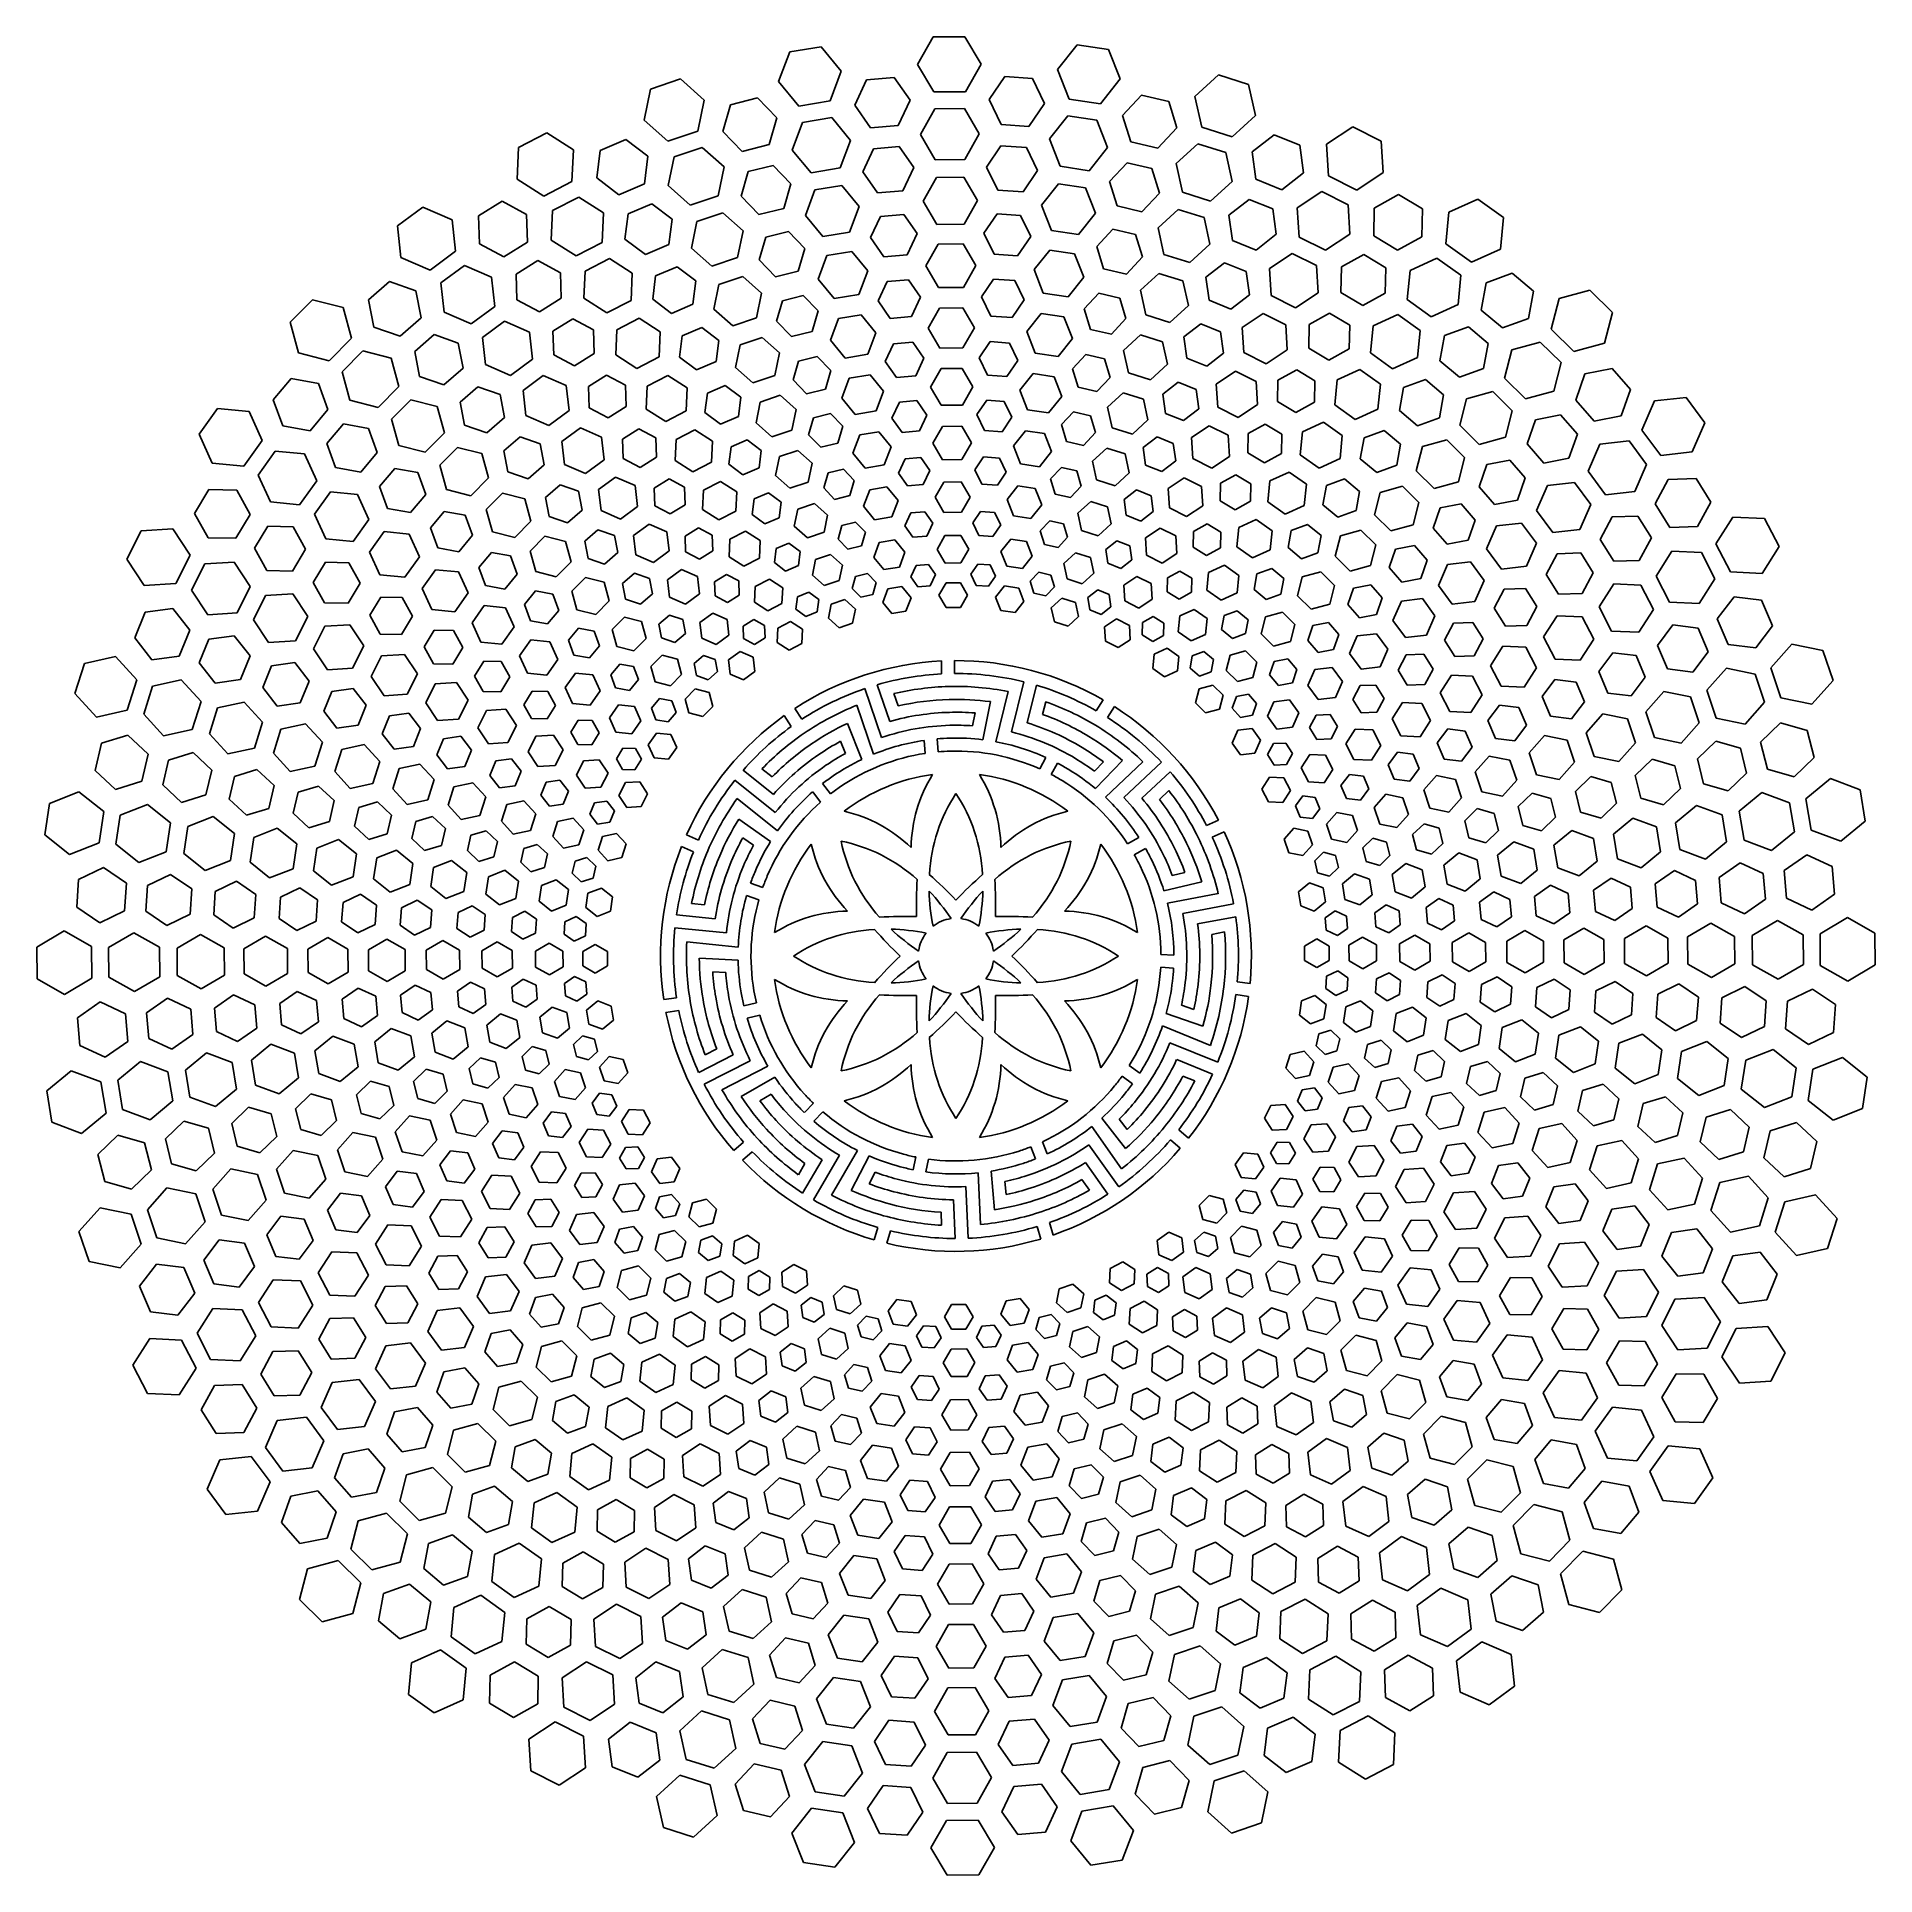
# Model space of a CAD drawing. Extents: x 6951 to 14367, y 6512 to 13929.
import ezdxf

# ---------------------------------------------------------------- set-up
doc = ezdxf.new("R2010")
doc.units = 0
doc.layers.get('0').update_dxf_attribs({"color": 1, "linetype": 'CONTINUOUS'})

msp = doc.modelspace()

# ---------------------------------------------------------------- linework, layer by layer
for p, q in [((10114.5, 13889), (9988.4, 13868.1)), ((10195.8, 13790.3), (10114.5, 13889)), ((10567.2, 13928.1), (10504.1, 13816.8)), ((10695.1, 13929), (10567.2, 13928.1)), ((10759.9, 13818.8), (10695.1, 13929)), ((11148.3, 13896.8), (11068.6, 13796.8)), ((11274.8, 13877.7), (11148.3, 13896.8)), ((11321.5, 13758.7), (11274.8, 13877.7)), ((9988.4, 13868.1), (9943.5, 13748.4)), ((10504.1, 13816.8), (10568.9, 13706.6)), ((10696.8, 13707.5), (10759.9, 13818.8)), ((11068.6, 13796.8), (11115.3, 13677.7)), ((9547.4, 13758.7), (9426.1, 13718.3)), ((9643.1, 13673.9), (9547.4, 13758.7)), ((9943.5, 13748.4), (10024.7, 13649.6)), ((10150.8, 13670.5), (10195.8, 13790.3)), ((10297.9, 13755.1), (10250.4, 13653.6)), ((10409.5, 13764.7), (10297.9, 13755.1)), ((10473.6, 13672.9), (10409.5, 13764.7)), ((10855.3, 13768.1), (10792.5, 13675.3)), ((10967, 13760.1), (10855.3, 13768.1)), ((11016, 13659.4), (10967, 13760.1)), ((11241.8, 13658.7), (11321.5, 13758.7)), ((11717.4, 13775), (11623, 13688.7)), ((11839.3, 13736.3), (11717.4, 13775)), ((11866.8, 13611.5), (11839.3, 13736.3)), ((9426.1, 13718.3), (9400.4, 13593)), ((9617.4, 13548.6), (9643.1, 13673.9)), ((9749.4, 13655.1), (9718.4, 13547.5)), ((9858.2, 13682.1), (9749.4, 13655.1)), ((9935.9, 13601.4), (9858.2, 13682.1)), ((10024.7, 13649.6), (10150.8, 13670.5)), ((10250.4, 13653.6), (10314.6, 13561.8)), ((10426.2, 13571.4), (10473.6, 13672.9)), ((10568.9, 13706.6), (10696.8, 13707.5)), ((10792.5, 13675.3), (10841.5, 13574.5)), ((10953.2, 13566.6), (11016, 13659.4)), ((11115.3, 13677.7), (11241.8, 13658.7)), ((11407.8, 13693.7), (11331.3, 13611.9)), ((11516.9, 13668.3), (11407.8, 13693.7)), ((11549.5, 13561.2), (11516.9, 13668.3)), ((11623, 13688.7), (11650.5, 13563.8)), ((9400.4, 13593), (9496.1, 13508.1)), ((9904.9, 13493.8), (9935.9, 13601.4)), ((10040.3, 13583.3), (9998.6, 13472.1)), ((10157.4, 13602.7), (10040.3, 13583.3)), ((10232.8, 13511), (10157.4, 13602.7)), ((10574, 13638.6), (10515.4, 13535.4)), ((10692.7, 13639.5), (10574, 13638.6)), ((10752.8, 13537.2), (10692.7, 13639.5)), ((10841.5, 13574.5), (10953.2, 13566.6)), ((11109.7, 13609.8), (11035.7, 13517)), ((11227.1, 13592.2), (11109.7, 13609.8)), ((11270.5, 13481.7), (11227.1, 13592.2)), ((11331.3, 13611.9), (11363.9, 13504.7)), ((11772.4, 13525.2), (11866.8, 13611.5)), ((9007.6, 13541.3), (8894.1, 13482.4)), ((9115.4, 13472.4), (9007.6, 13541.3)), ((9326.5, 13514.2), (9223.4, 13470.6)), ((9415.9, 13446.7), (9326.5, 13514.2)), ((9496.1, 13508.1), (9617.4, 13548.6)), ((9718.4, 13547.5), (9796.1, 13466.8)), ((10191.1, 13399.9), (10232.8, 13511)), ((10314.6, 13561.8), (10426.2, 13571.4)), ((10515.4, 13535.4), (10575.5, 13433)), ((10694.2, 13433.9), (10752.8, 13537.2)), ((11035.7, 13517), (11079.1, 13406.5)), ((11363.9, 13504.7), (11473, 13479.4)), ((11473, 13479.4), (11549.5, 13561.2)), ((11650.5, 13563.8), (11772.4, 13525.2)), ((11941.9, 13533.8), (11853.5, 13464.9)), ((12045.7, 13491.7), (11941.9, 13533.8)), ((12260.4, 13565.6), (12153.6, 13495.2)), ((12374.8, 13508.4), (12260.4, 13565.6)), ((12382.4, 13380.8), (12374.8, 13508.4)), ((8894.1, 13482.4), (8888.4, 13354.6)), ((9109.6, 13344.7), (9115.4, 13472.4)), ((9223.4, 13470.6), (9209.6, 13359.4)), ((9402.1, 13335.5), (9415.9, 13446.7)), ((9521.9, 13445.1), (9498.1, 13328.8)), ((9634.5, 13482.6), (9521.9, 13445.1)), ((9723.4, 13403.9), (9634.5, 13482.6)), ((9796.1, 13466.8), (9904.9, 13493.8)), ((9998.6, 13472.1), (10074, 13380.4)), ((10326.3, 13477.2), (10282.6, 13383.7)), ((10429.1, 13486), (10326.3, 13477.2)), ((10488.2, 13401.4), (10429.1, 13486)), ((10575.5, 13433), (10694.2, 13433.9)), ((10839.8, 13489.1), (10782, 13403.6)), ((10942.8, 13481.8), (10839.8, 13489.1)), ((10987.9, 13389), (10942.8, 13481.8)), ((11196.5, 13388.8), (11270.5, 13481.7)), ((11634.4, 13497.6), (11546.8, 13417.5)), ((11747.5, 13461.8), (11634.4, 13497.6)), ((11773.1, 13345.8), (11747.5, 13461.8)), ((11853.5, 13464.9), (11869, 13354)), ((12061.1, 13380.7), (12045.7, 13491.7)), ((12153.6, 13495.2), (12161.3, 13367.5)), ((8888.4, 13354.6), (8996.1, 13285.8)), ((9209.6, 13359.4), (9299, 13291.9)), ((9699.5, 13287.6), (9723.4, 13403.9)), ((9821, 13385), (9792.4, 13285.9)), ((9921.1, 13409.9), (9821, 13385)), ((9992.7, 13335.6), (9921.1, 13409.9)), ((10074, 13380.4), (10191.1, 13399.9)), ((10282.6, 13383.7), (10341.7, 13299.1)), ((10444.5, 13307.9), (10488.2, 13401.4)), ((10580.5, 13361.9), (10526.2, 13266.3)), ((10690.4, 13362.8), (10580.5, 13361.9)), ((10746, 13268), (10690.4, 13362.8)), ((10782, 13403.6), (10827.1, 13310.8)), ((10930.1, 13303.5), (10987.9, 13389)), ((11079.1, 13406.5), (11196.5, 13388.8)), ((11348.9, 13420.6), (11278.4, 13345.2)), ((11449.4, 13397.2), (11348.9, 13420.6)), ((11479.5, 13298.5), (11449.4, 13397.2)), ((11546.8, 13417.5), (11572.3, 13301.6)), ((11869, 13354), (11972.8, 13311.9)), ((11972.8, 13311.9), (12061.1, 13380.7)), ((12161.3, 13367.5), (12275.7, 13310.3)), ((12275.7, 13310.3), (12382.4, 13380.8)), ((8996.1, 13285.8), (9109.6, 13344.7)), ((9136.9, 13282.2), (9031.5, 13227.5)), ((9236.9, 13218.3), (9136.9, 13282.2)), ((9299, 13291.9), (9402.1, 13335.5)), ((9498.1, 13328.8), (9586.9, 13250)), ((9586.9, 13250), (9699.5, 13287.6)), ((9792.4, 13285.9), (9864, 13211.5)), ((9964.2, 13236.4), (9992.7, 13335.6)), ((10090, 13311), (10051.4, 13208.1)), ((10198.4, 13329), (10090, 13311)), ((10268.2, 13244.1), (10198.4, 13329)), ((10341.7, 13299.1), (10444.5, 13307.9)), ((10827.1, 13310.8), (10930.1, 13303.5)), ((11072.8, 13335.5), (11004.3, 13249.6)), ((11181.5, 13319.2), (11072.8, 13335.5)), ((11221.7, 13216.9), (11181.5, 13319.2)), ((11278.4, 13345.2), (11308.5, 13246.5)), ((11409, 13223.1), (11479.5, 13298.5)), ((11572.3, 13301.6), (11685.5, 13265.7)), ((11685.5, 13265.7), (11773.1, 13345.8)), ((12135, 13304.7), (12035.9, 13239.3)), ((12241.2, 13251.6), (12135, 13304.7)), ((12444.4, 13292.3), (12346.3, 13238.1)), ((12540.3, 13234.5), (12444.4, 13292.3)), ((8508.5, 13242.1), (8405.6, 13166.1)), ((8625.7, 13190.9), (8508.5, 13242.1)), ((8827.7, 13265.2), (8732.6, 13206)), ((8732.6, 13206), (8736.4, 13094)), ((8926.5, 13212.5), (8827.7, 13265.2)), ((8930.3, 13100.6), (8926.5, 13212.5)), ((9031.5, 13227.5), (9026.2, 13108.9)), ((9231.6, 13099.7), (9236.9, 13218.3)), ((9336.3, 13215), (9323.6, 13112.6)), ((9431.3, 13255.2), (9336.3, 13215)), ((9513.6, 13193), (9431.3, 13255.2)), ((9717.9, 13218.7), (9613.6, 13183.9)), ((9800.1, 13145.8), (9717.9, 13218.7)), ((9864, 13211.5), (9964.2, 13236.4)), ((10051.4, 13208.1), (10121.2, 13123.2)), ((10229.6, 13141.2), (10268.2, 13244.1)), ((10354.2, 13204.4), (10314.1, 13118.8)), ((10448.4, 13212.5), (10354.2, 13204.4)), ((10502.5, 13135), (10448.4, 13212.5)), ((10526.2, 13266.3), (10581.9, 13171.6)), ((10691.8, 13172.4), (10746, 13268)), ((10824.7, 13215.3), (10771.7, 13137)), ((10919, 13208.6), (10824.7, 13215.3)), ((10960.3, 13123.6), (10919, 13208.6)), ((11004.3, 13249.6), (11044.5, 13147.3)), ((11153.1, 13130.9), (11221.7, 13216.9)), ((11308.5, 13246.5), (11409, 13223.1)), ((11555, 13232.4), (11473.9, 13158.3)), ((11659.8, 13199.3), (11555, 13232.4)), ((11841, 13273.2), (11759.6, 13209.8)), ((11759.6, 13209.8), (11773.8, 13107.6)), ((11936.6, 13234.5), (11841, 13273.2)), ((11950.9, 13132.2), (11936.6, 13234.5)), ((12035.9, 13239.3), (12043, 13120.8)), ((12248.3, 13133.1), (12241.2, 13251.6)), ((12346.3, 13238.1), (12344.2, 13126.1)), ((12538.2, 13122.5), (12540.3, 13234.5)), ((12647.5, 13221), (12635.1, 13093.7)), ((12763.9, 13273.9), (12647.5, 13221)), ((12867.9, 13199.5), (12763.9, 13273.9)), ((8405.6, 13166.1), (8419.9, 13039)), ((8640, 13063.8), (8625.7, 13190.9)), ((9500.9, 13090.6), (9513.6, 13193)), ((9613.6, 13183.9), (9591.5, 13076.3)), ((9778, 13038.1), (9800.1, 13145.8)), ((9982.9, 13142.8), (9891.1, 13120)), ((10048.5, 13074.7), (9982.9, 13142.8)), ((10121.2, 13123.2), (10229.6, 13141.2)), ((10462.4, 13049.4), (10502.5, 13135)), ((10581.9, 13171.6), (10691.8, 13172.4)), ((10771.7, 13137), (10813.1, 13052)), ((11044.5, 13147.3), (11153.1, 13130.9)), ((11291.1, 13152.6), (11226.5, 13083.5)), ((11383.2, 13131.2), (11291.1, 13152.6)), ((11410.8, 13040.7), (11383.2, 13131.2)), ((11473.9, 13158.3), (11497.6, 13051)), ((11683.4, 13091.9), (11659.8, 13199.3)), ((11869.5, 13068.8), (11950.9, 13132.2)), ((12149.2, 13067.7), (12248.3, 13133.1)), ((12855.5, 13072.2), (12867.9, 13199.5)), ((8537.1, 12987.9), (8640, 13063.8)), ((8736.4, 13094), (8835.2, 13041.3)), ((8835.2, 13041.3), (8930.3, 13100.6)), ((9026.2, 13108.9), (9126.2, 13045)), ((9126.2, 13045), (9231.6, 13099.7)), ((9323.6, 13112.6), (9405.9, 13050.4)), ((9405.9, 13050.4), (9500.9, 13090.6)), ((9591.5, 13076.3), (9673.8, 13003.3)), ((9891.1, 13120), (9865, 13029.1)), ((10022.4, 12983.8), (10048.5, 13074.7)), ((10238.3, 13062.7), (10138.4, 13046.1)), ((10302.7, 12984.4), (10238.3, 13062.7)), ((10314.1, 13118.8), (10368.2, 13041.2)), ((10586.8, 13092.8), (10536.8, 13004.6)), ((10688.1, 13093.5), (10586.8, 13092.8)), ((10739.4, 13006.1), (10688.1, 13093.5)), ((10907.4, 13045.3), (10960.3, 13123.6)), ((11037, 13068.7), (10973.8, 12989.5)), ((11137.2, 13053.6), (11037, 13068.7)), ((11174.2, 12959.3), (11137.2, 13053.6)), ((11226.5, 13083.5), (11254.1, 12993)), ((11602.3, 13017.8), (11683.4, 13091.9)), ((11773.8, 13107.6), (11869.5, 13068.8)), ((12015.1, 13055.2), (11923.4, 12994.6)), ((12113.4, 13006), (12015.1, 13055.2)), ((12043, 13120.8), (12149.2, 13067.7)), ((12344.2, 13126.1), (12440.2, 13068.3)), ((12440.2, 13068.3), (12538.2, 13122.5)), ((12635.1, 13093.7), (12739.1, 13019.4)), ((12739.1, 13019.4), (12855.5, 13072.2)), ((8419.9, 13039), (8537.1, 12987.9)), ((8676.7, 13006.4), (8581.2, 12935.9)), ((8785.5, 12958.9), (8676.7, 13006.4)), ((8971.7, 13025.8), (8884.1, 12971.2)), ((9062.8, 12977.2), (8971.7, 13025.8)), ((9162.9, 12983.9), (9158, 12874.1)), ((9260.4, 13034.6), (9162.9, 12983.9)), ((9353.1, 12975.4), (9260.4, 13034.6)), ((9534.1, 13001), (9447, 12964.2)), ((9609.6, 12944), (9534.1, 13001)), ((9673.8, 13003.3), (9778, 13038.1)), ((9865, 13029.1), (9930.6, 12961)), ((9930.6, 12961), (10022.4, 12983.8)), ((10138.4, 13046.1), (10102.7, 12951.2)), ((10267.1, 12889.6), (10302.7, 12984.4)), ((10368.2, 13041.2), (10462.4, 13049.4)), ((10536.8, 13004.6), (10588.1, 12917.3)), ((10689.4, 12918), (10739.4, 13006.1)), ((10813.1, 13052), (10907.4, 13045.3)), ((10973.8, 12989.5), (11010.8, 12895.1)), ((11254.1, 12993), (11346.2, 12971.6)), ((11346.2, 12971.6), (11410.8, 13040.7)), ((11497.6, 13051), (11602.3, 13017.8)), ((11742, 13017.6), (11667.4, 12959.4)), ((11829.6, 12982), (11742, 13017.6)), ((11842.7, 12888.4), (11829.6, 12982)), ((11923.4, 12994.6), (11930, 12884.9)), ((12120, 12896.3), (12113.4, 13006)), ((12213.6, 13000.8), (12211.7, 12897.6)), ((12304, 13050.7), (12213.6, 13000.8)), ((12392.4, 12997.5), (12304, 13050.7)), ((12390.4, 12894.3), (12392.4, 12997.5)), ((12491.2, 12986.7), (12479.7, 12868.5)), ((12599.3, 13035.8), (12491.2, 12986.7)), ((12695.8, 12966.7), (12599.3, 13035.8)), ((8374, 12941.3), (8289.3, 12867.9)), ((8479.8, 12904.7), (8374, 12941.3)), ((8581.2, 12935.9), (8594.5, 12818)), ((8798.8, 12841), (8785.5, 12958.9)), ((8884.1, 12971.2), (8887.6, 12868.1)), ((9066.2, 12874.1), (9062.8, 12977.2)), ((9348.1, 12865.6), (9353.1, 12975.4)), ((9447, 12964.2), (9435.4, 12870.4)), ((9597.9, 12850.2), (9609.6, 12944)), ((9702.8, 12929.9), (9682.4, 12830.6)), ((9798.9, 12961.9), (9702.8, 12929.9)), ((9874.7, 12894.7), (9798.9, 12961.9)), ((10102.7, 12951.2), (10167.1, 12873)), ((10381, 12941.3), (10344.5, 12863.2)), ((10466.9, 12948.8), (10381, 12941.3)), ((10516.3, 12878.1), (10466.9, 12948.8)), ((10588.1, 12917.3), (10689.4, 12918)), ((10810.1, 12951.3), (10761.8, 12879.9)), ((10896.1, 12945.2), (10810.1, 12951.3)), ((10933.8, 12867.7), (10896.1, 12945.2)), ((11111, 12880), (11174.2, 12959.3)), ((11477.8, 12974.5), (11403, 12906.1)), ((11403, 12906.1), (11424.8, 12807.2)), ((11574.4, 12943.9), (11477.8, 12974.5)), ((11596.3, 12844.9), (11574.4, 12943.9)), ((11667.4, 12959.4), (11680.4, 12865.8)), ((12684.3, 12848.6), (12695.8, 12966.7)), ((12797.6, 12937), (12778, 12826.7)), ((12902.9, 12975.2), (12797.6, 12937)), ((12988.6, 12903.1), (12902.9, 12975.2)), ((13215.7, 12907), (13092.4, 12873)), ((13306.8, 12817.3), (13215.7, 12907)), ((8062.3, 12868.4), (7972.5, 12777.3)), ((8186.1, 12836.3), (8062.3, 12868.4)), ((8220.1, 12713), (8186.1, 12836.3)), ((8289.3, 12867.9), (8310.6, 12757.9)), ((8501.1, 12794.7), (8479.8, 12904.7)), ((8703.3, 12770.5), (8798.8, 12841)), ((8887.6, 12868.1), (8978.7, 12819.5)), ((8978.7, 12819.5), (9066.2, 12874.1)), ((9158, 12874.1), (9250.6, 12815)), ((9250.6, 12815), (9348.1, 12865.6)), ((9435.4, 12870.4), (9510.8, 12813.3)), ((9510.8, 12813.3), (9597.9, 12850.2)), ((9854.4, 12795.4), (9874.7, 12894.7)), ((9958.8, 12864.4), (9935, 12781.5)), ((10042.5, 12885.1), (9958.8, 12864.4)), ((10102.3, 12823), (10042.5, 12885.1)), ((10167.1, 12873), (10267.1, 12889.6)), ((10344.5, 12863.2), (10393.9, 12792.6)), ((10479.8, 12800), (10516.3, 12878.1)), ((10592.8, 12834.3), (10546.9, 12753.4)), ((10685.9, 12835), (10592.8, 12834.3)), ((10733, 12754.8), (10685.9, 12835)), ((10761.8, 12879.9), (10799.5, 12802.4)), ((10885.5, 12796.2), (10933.8, 12867.7)), ((11010.8, 12895.1), (11111, 12880)), ((11235.4, 12894.1), (11176.5, 12831.1)), ((11176.5, 12831.1), (11201.6, 12748.6)), ((11319.4, 12874.6), (11235.4, 12894.1)), ((11344.5, 12792.1), (11319.4, 12874.6)), ((11521.5, 12776.6), (11596.3, 12844.9)), ((11680.4, 12865.8), (11768.1, 12830.2)), ((11768.1, 12830.2), (11842.7, 12888.4)), ((11930, 12884.9), (12028.3, 12835.8)), ((12028.3, 12835.8), (12120, 12896.3)), ((12211.7, 12897.6), (12300.1, 12844.4)), ((12300.1, 12844.4), (12390.4, 12894.3)), ((12479.7, 12868.5), (12576.2, 12799.5)), ((12576.2, 12799.5), (12684.3, 12848.6)), ((12969, 12792.8), (12988.6, 12903.1)), ((13092.4, 12873), (13060.2, 12749.2)), ((7972.5, 12777.3), (8006.6, 12654.1)), ((8310.6, 12757.9), (8416.4, 12721.3)), ((8416.4, 12721.3), (8501.1, 12794.7)), ((8594.5, 12818), (8703.3, 12770.5)), ((8837.5, 12781.1), (8749, 12715.9)), ((8938.2, 12737.2), (8837.5, 12781.1)), ((9113, 12790.8), (9032.8, 12740.8)), ((9196.5, 12746.3), (9113, 12790.8)), ((9380.7, 12793.6), (9290.7, 12747)), ((9466, 12739.1), (9380.7, 12793.6)), ((9682.4, 12830.6), (9758.2, 12763.4)), ((9758.2, 12763.4), (9854.4, 12795.4)), ((9935, 12781.5), (9994.8, 12719.4)), ((10078.5, 12740.2), (10102.3, 12823)), ((10184.8, 12791.8), (10152.1, 12704.7)), ((10276.6, 12807), (10184.8, 12791.8)), ((10335.7, 12735.2), (10276.6, 12807)), ((10393.9, 12792.6), (10479.8, 12800)), ((10799.5, 12802.4), (10885.5, 12796.2)), ((11002.5, 12812.5), (10944.5, 12739.7)), ((11094.5, 12798.6), (11002.5, 12812.5)), ((11128.5, 12712), (11094.5, 12798.6)), ((11285.6, 12729.1), (11344.5, 12792.1)), ((11424.8, 12807.2), (11521.5, 12776.6)), ((11646.5, 12771), (11578.5, 12718)), ((11726.4, 12738.6), (11646.5, 12771)), ((11898.6, 12812.5), (11814, 12756.7)), ((11989.2, 12767.2), (11898.6, 12812.5)), ((11995.2, 12666), (11989.2, 12767.2)), ((12083.4, 12768), (12081.7, 12673.4)), ((12166.2, 12813.7), (12083.4, 12768)), ((12247.2, 12764.9), (12166.2, 12813.7)), ((12245.4, 12670.4), (12247.2, 12764.9)), ((12341.8, 12762.7), (12331.1, 12653.3)), ((12441.9, 12808.1), (12341.8, 12762.7)), ((12531.3, 12744.2), (12441.9, 12808.1)), ((12726.4, 12758.6), (12629.4, 12723.4)), ((12805.4, 12692.1), (12726.4, 12758.6)), ((12778, 12826.7), (12863.7, 12754.6)), ((12863.7, 12754.6), (12969, 12792.8)), ((13274.6, 12693.5), (13306.8, 12817.3)), ((8130.3, 12621.9), (8220.1, 12713)), ((8553.7, 12727.3), (8475.7, 12659.7)), ((8651.2, 12693.6), (8553.7, 12727.3)), ((8670.8, 12592.3), (8651.2, 12693.6)), ((8749, 12715.9), (8761.3, 12606.7)), ((8950.5, 12628), (8938.2, 12737.2)), ((9032.8, 12740.8), (9036, 12646.3)), ((9199.6, 12651.8), (9196.5, 12746.3)), ((9290.7, 12747), (9286.2, 12645.7)), ((9461.5, 12637.9), (9466, 12739.1)), ((9553.9, 12722.3), (9543.3, 12636.7)), ((9633.3, 12755.9), (9553.9, 12722.3)), ((9702.1, 12703.9), (9633.3, 12755.9)), ((9691.5, 12618.4), (9702.1, 12703.9)), ((9788.4, 12686), (9769.7, 12594.8)), ((9876.7, 12715.4), (9788.4, 12686)), ((9946.3, 12653.6), (9876.7, 12715.4)), ((9994.8, 12719.4), (10078.5, 12740.2)), ((10152.1, 12704.7), (10211.2, 12632.8)), ((10303, 12648.1), (10335.7, 12735.2)), ((10406.7, 12690), (10373.5, 12619.1)), ((10484.7, 12696.7), (10406.7, 12690)), ((10529.5, 12632.5), (10484.7, 12696.7)), ((10546.9, 12753.4), (10594.1, 12673.2)), ((10687.1, 12673.9), (10733, 12754.8)), ((10796.1, 12699), (10752.3, 12634.2)), ((10874.2, 12693.5), (10796.1, 12699)), ((10908.4, 12623.1), (10874.2, 12693.5)), ((10944.5, 12739.7), (10978.5, 12653.1)), ((11070.5, 12639.3), (11128.5, 12712)), ((11201.6, 12748.6), (11285.6, 12729.1)), ((11403.8, 12726.8), (11335.1, 12664)), ((11492.5, 12698.7), (11403.8, 12726.8)), ((11512.5, 12607.9), (11492.5, 12698.7)), ((11578.5, 12718), (11590.4, 12632.6)), ((11738.3, 12653.2), (11726.4, 12738.6)), ((11814, 12756.7), (11820, 12655.5)), ((12520.6, 12634.8), (12531.3, 12744.2)), ((12629.4, 12723.4), (12611.4, 12621.8)), ((12787.4, 12590.5), (12805.4, 12692.1)), ((13015.8, 12697.6), (12901.3, 12666)), ((13100.3, 12614.3), (13015.8, 12697.6)), ((13060.2, 12749.2), (13151.3, 12659.5)), ((13151.3, 12659.5), (13274.6, 12693.5)), ((8006.6, 12654.1), (8130.3, 12621.9)), ((8265.3, 12662), (8182, 12577.5)), ((8380.2, 12632.2), (8265.3, 12662)), ((8411.8, 12517.7), (8380.2, 12632.2)), ((8475.7, 12659.7), (8495.2, 12558.4)), ((8862.1, 12562.7), (8950.5, 12628)), ((9036, 12646.3), (9119.4, 12601.8)), ((9119.4, 12601.8), (9199.6, 12651.8)), ((9286.2, 12645.7), (9371.6, 12591.2)), ((9371.6, 12591.2), (9461.5, 12637.9)), ((9543.3, 12636.7), (9612.1, 12584.8)), ((9612.1, 12584.8), (9691.5, 12618.4)), ((9927.6, 12562.5), (9946.3, 12653.6)), ((10023.5, 12620.1), (10001.9, 12544.9)), ((10099.5, 12639), (10023.5, 12620.1)), ((10153.8, 12582.6), (10099.5, 12639)), ((10211.2, 12632.8), (10303, 12648.1)), ((10373.5, 12619.1), (10418.4, 12554.9)), ((10496.3, 12561.7), (10529.5, 12632.5)), ((10594.1, 12673.2), (10687.1, 12673.9)), ((10752.3, 12634.2), (10786.5, 12563.8)), ((10864.5, 12558.3), (10908.4, 12623.1)), ((10978.5, 12653.1), (11070.5, 12639.3)), ((11182.1, 12647.1), (11128.7, 12589.9)), ((11258.4, 12629.4), (11182.1, 12647.1)), ((11281.1, 12554.5), (11258.4, 12629.4)), ((11335.1, 12664), (11355.1, 12573.2)), ((11590.4, 12632.6), (11670.3, 12600.2)), ((11670.3, 12600.2), (11738.3, 12653.2)), ((11820, 12655.5), (11910.7, 12610.2)), ((11910.7, 12610.2), (11995.2, 12666)), ((12081.7, 12673.4), (12162.7, 12624.6)), ((12162.7, 12624.6), (12245.4, 12670.4)), ((12331.1, 12653.3), (12420.5, 12589.4)), ((12420.5, 12589.4), (12520.6, 12634.8)), ((12611.4, 12621.8), (12690.4, 12555.3)), ((12901.3, 12666), (12871.5, 12551.1)), ((13070.5, 12499.4), (13100.3, 12614.3)), ((7976.5, 12550.3), (7904.4, 12464.6)), ((8086.8, 12530.7), (7976.5, 12550.3)), ((8182, 12577.5), (8213.6, 12463)), ((8495.2, 12558.4), (8592.8, 12524.7)), ((8592.8, 12524.7), (8670.8, 12592.3)), ((8761.3, 12606.7), (8862.1, 12562.7)), ((8993.9, 12562), (8912.3, 12501.8)), ((9086.8, 12521.5), (8993.9, 12562)), ((9249.3, 12564.2), (9176.1, 12518.6)), ((9325.4, 12523.7), (9249.3, 12564.2)), ((9496, 12562.3), (9413.5, 12519.4)), ((9574.4, 12512.2), (9496, 12562.3)), ((9769.7, 12594.8), (9839.4, 12533.1)), ((9839.4, 12533.1), (9927.6, 12562.5)), ((10001.9, 12544.9), (10056.1, 12488.6)), ((10132.1, 12507.4), (10153.8, 12582.6)), ((10228.6, 12551.6), (10198.6, 12471.7)), ((10312.8, 12565.5), (10228.6, 12551.6)), ((10367, 12499.6), (10312.8, 12565.5)), ((10418.4, 12554.9), (10496.3, 12561.7)), ((10598.5, 12590.2), (10556.4, 12516)), ((10683.9, 12590.8), (10598.5, 12590.2)), ((10727.1, 12517.2), (10683.9, 12590.8)), ((10786.5, 12563.8), (10864.5, 12558.3)), ((10969.9, 12570.5), (10916.7, 12503.7)), ((11054.3, 12557.7), (10969.9, 12570.5)), ((11085.5, 12478.3), (11054.3, 12557.7)), ((11128.7, 12589.9), (11151.5, 12515)), ((11227.7, 12497.3), (11281.1, 12554.5)), ((11355.1, 12573.2), (11443.8, 12545.1)), ((11443.8, 12545.1), (11512.5, 12607.9)), ((11555.3, 12535.3), (11493.5, 12487.2)), ((11627.8, 12505.9), (11555.3, 12535.3)), ((11786.6, 12579.4), (11709, 12528.2)), ((11869.8, 12537.8), (11786.6, 12579.4)), ((11875.4, 12445), (11869.8, 12537.8)), ((11957.8, 12543.4), (11956.2, 12457.2)), ((12033.3, 12585.1), (11957.8, 12543.4)), ((12107.2, 12540.6), (12033.3, 12585.1)), ((12105.5, 12454.4), (12107.2, 12540.6)), ((12196.5, 12544.7), (12186.6, 12443.9)), ((12288.7, 12586.7), (12196.5, 12544.7)), ((12371.2, 12527.7), (12288.7, 12586.7)), ((12553.3, 12546), (12464.4, 12513.8)), ((12625.6, 12485.1), (12553.3, 12546)), ((12690.4, 12555.3), (12787.4, 12590.5)), ((12871.5, 12551.1), (12956, 12467.8)), ((13196.2, 12569), (13159.6, 12463.1)), ((13306.2, 12590.2), (13196.2, 12569)), ((13379.6, 12505.6), (13306.2, 12590.2)), ((7904.4, 12464.6), (7942.6, 12359.3)), ((8125, 12425.4), (8086.8, 12530.7)), ((8213.6, 12463), (8328.4, 12433.2)), ((8328.4, 12433.2), (8411.8, 12517.7)), ((8459.3, 12464.7), (8382.2, 12386.4)), ((8565.7, 12437), (8459.3, 12464.7)), ((8730, 12517.4), (8658.5, 12455.4)), ((8819.4, 12486.5), (8730, 12517.4)), ((8837.3, 12393.6), (8819.4, 12486.5)), ((8912.3, 12501.8), (8923.7, 12401.1)), ((9098.1, 12420.8), (9086.8, 12521.5)), ((9176.1, 12518.6), (9179, 12432.5)), ((9328.3, 12437.5), (9325.4, 12523.7)), ((9413.5, 12519.4), (9409.3, 12426.5)), ((9570.3, 12419.3), (9574.4, 12512.2)), ((9656, 12491.2), (9646.3, 12413.5)), ((9728.1, 12521.7), (9656, 12491.2)), ((9790.5, 12474.5), (9728.1, 12521.7)), ((9780.9, 12396.8), (9790.5, 12474.5)), ((9950.2, 12482.5), (9869.2, 12455.5)), ((10014.1, 12425.9), (9950.2, 12482.5)), ((10056.1, 12488.6), (10132.1, 12507.4)), ((10198.6, 12471.7), (10252.8, 12405.7)), ((10337, 12419.7), (10367, 12499.6)), ((10501.3, 12461.1), (10430.7, 12455)), ((10541.8, 12403), (10501.3, 12461.1)), ((10556.4, 12516), (10599.6, 12442.4)), ((10685, 12443), (10727.1, 12517.2)), ((10783.1, 12463.2), (10743.4, 12404.5)), ((10853.7, 12458.2), (10783.1, 12463.2)), ((10916.7, 12503.7), (10947.9, 12424.3)), ((11032.3, 12411.6), (11085.5, 12478.3)), ((11151.5, 12515), (11227.7, 12497.3)), ((11333.7, 12492.9), (11270.7, 12435.3)), ((11415.1, 12467.1), (11333.7, 12492.9)), ((11433.4, 12383.8), (11415.1, 12467.1)), ((11493.5, 12487.2), (11504.3, 12409.7)), ((11638.6, 12428.4), (11627.8, 12505.9)), ((11709, 12528.2), (11714.6, 12435.3)), ((12361.3, 12426.9), (12371.2, 12527.7)), ((12464.4, 12513.8), (12447.8, 12420.7)), ((12609.1, 12392), (12625.6, 12485.1)), ((12718.7, 12468.1), (12691.1, 12361.7)), ((12824.7, 12497.4), (12718.7, 12468.1)), ((12903, 12420.2), (12824.7, 12497.4)), ((12956, 12467.8), (13070.5, 12499.4)), ((13159.6, 12463.1), (13233, 12378.5)), ((13343, 12399.7), (13379.6, 12505.6)), ((13604.4, 12474), (13477.3, 12459.7)), ((13680.4, 12371.1), (13604.4, 12474)), ((7680, 12429.6), (7605.7, 12325.6)), ((7807.3, 12417.2), (7680, 12429.6)), ((7860.2, 12300.8), (7807.3, 12417.2)), ((8052.9, 12339.7), (8125, 12425.4)), ((8382.2, 12386.4), (8411.5, 12280.4)), ((8594.9, 12331.1), (8565.7, 12437)), ((8658.5, 12455.4), (8676.5, 12362.6)), ((8765.8, 12331.7), (8837.3, 12393.6)), ((8923.7, 12401.1), (9016.6, 12360.6)), ((9016.6, 12360.6), (9098.1, 12420.8)), ((9179, 12432.5), (9255.1, 12391.9)), ((9255.1, 12391.9), (9328.3, 12437.5)), ((9409.3, 12426.5), (9487.7, 12376.4)), ((9487.7, 12376.4), (9570.3, 12419.3)), ((9646.3, 12413.5), (9708.8, 12366.3)), ((9708.8, 12366.3), (9780.9, 12396.8)), ((9869.2, 12455.5), (9852.1, 12371.9)), ((9996.9, 12342.3), (10014.1, 12425.9)), ((10084, 12391.8), (10064.4, 12323.8)), ((10152.7, 12408.8), (10084, 12391.8)), ((10201.8, 12357.8), (10152.7, 12408.8)), ((10252.8, 12405.7), (10337, 12419.7)), ((10430.7, 12455), (10400.7, 12390.9)), ((10400.7, 12390.9), (10441.2, 12332.8)), ((10511.8, 12338.9), (10541.8, 12403)), ((10599.6, 12442.4), (10685, 12443)), ((10743.4, 12404.5), (10774.3, 12340.9)), ((10845, 12335.8), (10884.6, 12394.5)), ((10884.6, 12394.5), (10853.7, 12458.2)), ((10947.9, 12424.3), (11032.3, 12411.6)), ((11132.3, 12416.2), (11084, 12364.4)), ((11201.3, 12400.2), (11132.3, 12416.2)), ((11221.9, 12332.4), (11201.3, 12400.2)), ((11270.7, 12435.3), (11289.1, 12352)), ((11504.3, 12409.7), (11576.8, 12380.3)), ((11576.8, 12380.3), (11638.6, 12428.4)), ((11714.6, 12435.3), (11797.8, 12393.7)), ((11797.8, 12393.7), (11875.4, 12445)), ((11956.2, 12457.2), (12030.1, 12412.7)), ((12030.1, 12412.7), (12105.5, 12454.4)), ((12186.6, 12443.9), (12269.1, 12384.9)), ((12269.1, 12384.9), (12361.3, 12426.9)), ((12447.8, 12420.7), (12520.2, 12359.8)), ((12520.2, 12359.8), (12609.1, 12392)), ((12875.3, 12313.9), (12903, 12420.2)), ((13098, 12403.9), (12996.7, 12384.3)), ((13165.6, 12325.9), (13098, 12403.9)), ((13233, 12378.5), (13343, 12399.7)), ((13477.3, 12459.7), (13426.2, 12342.5)), ((7605.7, 12325.6), (7658.5, 12209.2)), ((7942.6, 12359.3), (8052.9, 12339.7)), ((8187.4, 12367.1), (8121, 12288.1)), ((8289.1, 12349.1), (8187.4, 12367.1)), ((8324.2, 12252.1), (8289.1, 12349.1)), ((8517.8, 12252.8), (8594.9, 12331.1)), ((8676.5, 12362.6), (8765.8, 12331.7)), ((8900.1, 12314.9), (8834.9, 12258.4)), ((8981.5, 12286.7), (8900.1, 12314.9)), ((9144, 12351.5), (9069.2, 12296.3)), ((9229.3, 12314.3), (9144, 12351.5)), ((9239.7, 12221.9), (9229.3, 12314.3)), ((9379.6, 12347.7), (9313.1, 12306.3)), ((9448.6, 12310.9), (9379.6, 12347.7)), ((9605.1, 12343.8), (9529.4, 12304.5)), ((9677, 12297.9), (9605.1, 12343.8)), ((9852.1, 12371.9), (9916, 12315.3)), ((9916, 12315.3), (9996.9, 12342.3)), ((10064.4, 12323.8), (10113.5, 12272.8)), ((10182.2, 12289.8), (10201.8, 12357.8)), ((10270.4, 12322.5), (10243, 12249.5)), ((10347.3, 12335.2), (10270.4, 12322.5)), ((10396.8, 12275), (10347.3, 12335.2)), ((10441.2, 12332.8), (10511.8, 12338.9)), ((10604, 12357.4), (10565.5, 12289.6)), ((10681.9, 12357.9), (10604, 12357.4)), ((10721.4, 12290.8), (10681.9, 12357.9)), ((10774.3, 12340.9), (10845, 12335.8)), ((10938.9, 12339.7), (10890.3, 12278.7)), ((11016, 12328), (10938.9, 12339.7)), ((11044.4, 12255.5), (11016, 12328)), ((11084, 12364.4), (11104.6, 12296.7)), ((11173.6, 12280.7), (11221.9, 12332.4)), ((11289.1, 12352), (11370.4, 12326.2)), ((11370.4, 12326.2), (11433.4, 12383.8)), ((11470, 12315.1), (11414.1, 12271.6)), ((11535.6, 12288.5), (11470, 12315.1)), ((11680.9, 12359.3), (11609.6, 12312.3)), ((11609.6, 12312.3), (11614.7, 12227.1)), ((11757.2, 12321.2), (11680.9, 12359.3)), ((11762.3, 12236), (11757.2, 12321.2)), ((11837.8, 12328.8), (11836.4, 12250.5)), ((11906.3, 12366.6), (11837.8, 12328.8)), ((11973.4, 12326.2), (11906.3, 12366.6)), ((11971.9, 12248), (11973.4, 12326.2)), ((12057, 12335.5), (12048, 12242.9)), ((12141.8, 12374), (12057, 12335.5)), ((12217.4, 12319.9), (12141.8, 12374)), ((12208.4, 12227.3), (12217.4, 12319.9)), ((12386.3, 12341), (12305.2, 12311.6)), ((12452.2, 12285.5), (12386.3, 12341)), ((12691.1, 12361.7), (12769.4, 12284.6)), ((12769.4, 12284.6), (12875.3, 12313.9)), ((12996.7, 12384.3), (12963, 12286.8)), ((13131.9, 12228.4), (13165.6, 12325.9)), ((13426.2, 12342.5), (13502.1, 12239.6)), ((13629.2, 12253.9), (13680.4, 12371.1)), ((7785.8, 12196.8), (7860.2, 12300.8)), ((7912.8, 12257.5), (7843.8, 12161)), ((8031, 12246), (7912.8, 12257.5)), ((8080.1, 12137.9), (8031, 12246)), ((8121, 12288.1), (8156.2, 12191.1)), ((8257.8, 12173.1), (8324.2, 12252.1)), ((8411.5, 12280.4), (8517.8, 12252.8)), ((8648.1, 12272.7), (8577, 12200.5)), ((8746.2, 12247.2), (8648.1, 12272.7)), ((8773.1, 12149.5), (8746.2, 12247.2)), ((8834.9, 12258.4), (8851.3, 12173.7)), ((8997.9, 12202), (8981.5, 12286.7)), ((9069.2, 12296.3), (9079.6, 12203.9)), ((9313.1, 12306.3), (9315.8, 12228.1)), ((9451.2, 12232.7), (9448.6, 12310.9)), ((9529.4, 12304.5), (9525.5, 12219.2)), ((9673.2, 12212.6), (9677, 12297.9)), ((9751.4, 12275.1), (9742.7, 12204.9)), ((9816.6, 12302.7), (9751.4, 12275.1)), ((9873.1, 12260), (9816.6, 12302.7)), ((9864.4, 12189.8), (9873.1, 12260)), ((10020.3, 12260.4), (9946.4, 12235.8)), ((10078.6, 12208.7), (10020.3, 12260.4)), ((10113.5, 12272.8), (10182.2, 12289.8)), ((10243, 12249.5), (10292.5, 12189.3)), ((10369.4, 12202.1), (10396.8, 12275)), ((10565.5, 12289.6), (10605, 12222.4)), ((10682.9, 12223), (10721.4, 12290.8)), ((10890.3, 12278.7), (10918.8, 12206.2)), ((10995.9, 12194.6), (11044.4, 12255.5)), ((11104.6, 12296.7), (11173.6, 12280.7)), ((11266.9, 12269.8), (11209.4, 12217.2)), ((11341.2, 12246.2), (11266.9, 12269.8)), ((11358, 12170.1), (11341.2, 12246.2)), ((11414.1, 12271.6), (11423.9, 12201.4)), ((11545.4, 12218.3), (11535.6, 12288.5)), ((11836.4, 12250.5), (11903.4, 12210.1)), ((11903.4, 12210.1), (11971.9, 12248)), ((12048, 12242.9), (12123.7, 12188.8)), ((12305.2, 12311.6), (12290.1, 12226.7)), ((12437.2, 12200.6), (12452.2, 12285.5)), ((12541.1, 12275.6), (12515.6, 12177.5)), ((12638.8, 12302.6), (12541.1, 12275.6)), ((12711, 12231.5), (12638.8, 12302.6)), ((12963, 12286.8), (13030.6, 12208.8)), ((13256.3, 12285.1), (13208.8, 12176.3)), ((13374.2, 12298.4), (13256.3, 12285.1)), ((13444.7, 12202.9), (13374.2, 12298.4)), ((13502.1, 12239.6), (13629.2, 12253.9)), ((7658.5, 12209.2), (7785.8, 12196.8)), ((8156.2, 12191.1), (8257.8, 12173.1)), ((8394.5, 12187.3), (8333.6, 12115)), ((8487.6, 12170.8), (8394.5, 12187.3)), ((8519.8, 12081.9), (8487.6, 12170.8)), ((8577, 12200.5), (8604, 12102.8)), ((8851.3, 12173.7), (8932.7, 12145.6)), ((8932.7, 12145.6), (8997.9, 12202)), ((9079.6, 12203.9), (9164.9, 12166.6)), ((9164.9, 12166.6), (9239.7, 12221.9)), ((9315.8, 12228.1), (9384.8, 12191.3)), ((9384.8, 12191.3), (9451.2, 12232.7)), ((9525.5, 12219.2), (9597.4, 12173.3)), ((9597.4, 12173.3), (9673.2, 12212.6)), ((9742.7, 12204.9), (9799.2, 12162.2)), ((9799.2, 12162.2), (9864.4, 12189.8)), ((9946.4, 12235.8), (9930.7, 12159.5)), ((10063, 12132.4), (10078.6, 12208.7)), ((10142.8, 12169.8), (10125.2, 12108.7)), ((10204.5, 12185.1), (10142.8, 12169.8)), ((10248.6, 12139.3), (10204.5, 12185.1)), ((10292.5, 12189.3), (10369.4, 12202.1)), ((10454, 12226.6), (10427.1, 12169)), ((10427.1, 12169), (10463.5, 12116.9)), ((10517.4, 12232), (10454, 12226.6)), ((10553.8, 12179.9), (10517.4, 12232)), ((10526.8, 12122.3), (10553.8, 12179.9)), ((10605, 12222.4), (10682.9, 12223)), ((10770.4, 12233.9), (10734.7, 12181.3)), ((10734.7, 12181.3), (10762.5, 12124.1)), ((10833.8, 12229.4), (10770.4, 12233.9)), ((10826, 12119.6), (10861.6, 12172.2)), ((10861.6, 12172.2), (10833.8, 12229.4)), ((10918.8, 12206.2), (10995.9, 12194.6)), ((11083.9, 12191.7), (11040.5, 12145.3)), ((11145.9, 12177.3), (11083.9, 12191.7)), ((11164.4, 12116.5), (11145.9, 12177.3)), ((11209.4, 12217.2), (11226.2, 12141.1)), ((11300.5, 12117.6), (11358, 12170.1)), ((11423.9, 12201.4), (11489.5, 12174.8)), ((11489.5, 12174.8), (11545.4, 12218.3)), ((11614.7, 12227.1), (11691.1, 12189)), ((11691.1, 12189), (11762.3, 12236)), ((12002.8, 12173.1), (11925.1, 12137.9)), ((12072.3, 12123.5), (12002.8, 12173.1)), ((12123.7, 12188.8), (12208.4, 12227.3)), ((12290.1, 12226.7), (12356.1, 12171.2)), ((12356.1, 12171.2), (12437.2, 12200.6)), ((12515.6, 12177.5), (12587.8, 12106.4)), ((12685.5, 12133.4), (12711, 12231.5)), ((12800.9, 12203.1), (12770, 12113.7)), ((12893.7, 12221), (12800.9, 12203.1)), ((12955.7, 12149.6), (12893.7, 12221)), ((13030.6, 12208.8), (13131.9, 12228.4)), ((13208.8, 12176.3), (13279.3, 12080.8)), ((13397.3, 12094.1), (13444.7, 12202.9)), ((7645.1, 12102), (7587.3, 12006.1)), ((7757.1, 12099.9), (7645.1, 12102)), ((7811.3, 12001.9), (7757.1, 12099.9)), ((7843.8, 12161), (7892.9, 12052.9)), ((8011, 12041.4), (8080.1, 12137.9)), ((8135.4, 12093), (8071.4, 12003.6)), ((8244.8, 12082.3), (8135.4, 12093)), ((8333.6, 12115), (8365.8, 12026.1)), ((8604, 12102.8), (8702, 12077.3)), ((8702, 12077.3), (8773.1, 12149.5)), ((9062.6, 12121.4), (9003.4, 12070.1)), ((9136.5, 12095.8), (9062.6, 12121.4)), ((9151.4, 12019), (9136.5, 12095.8)), ((9285.9, 12152.8), (9217.3, 12102.1)), ((9217.3, 12102.1), (9226.8, 12017.3)), ((9364.2, 12118.7), (9285.9, 12152.8)), ((9373.7, 12033.9), (9364.2, 12118.7)), ((9501.3, 12145.3), (9441.2, 12107.9)), ((9441.2, 12107.9), (9443.6, 12037.1)), ((9563.8, 12112), (9501.3, 12145.3)), ((9566.2, 12041.2), (9563.8, 12112)), ((9639.9, 12099.5), (9636.4, 12021.7)), ((9709.1, 12135.4), (9639.9, 12099.5)), ((9774.7, 12093.5), (9709.1, 12135.4)), ((9771.3, 12015.6), (9774.7, 12093.5)), ((9902.8, 12089.8), (9844.2, 12065.1)), ((9953.5, 12051.5), (9902.8, 12089.8)), ((9930.7, 12159.5), (9989, 12107.7)), ((9989, 12107.7), (10063, 12132.4)), ((10125.2, 12108.7), (10169.3, 12062.9)), ((10231, 12078.2), (10248.6, 12139.3)), ((10310.7, 12101.4), (10285.9, 12035.2)), ((10380.5, 12113), (10310.7, 12101.4)), ((10425.5, 12058.4), (10380.5, 12113)), ((10463.5, 12116.9), (10526.8, 12122.3)), ((10609.2, 12132.8), (10574.3, 12071.2)), ((10680, 12133.3), (10609.2, 12132.8)), ((10715.8, 12072.3), (10680, 12133.3)), ((10762.5, 12124.1), (10826, 12119.6)), ((10909, 12117), (10864.8, 12061.7)), ((10978.9, 12106.4), (10909, 12117)), ((11004.8, 12040.6), (10978.9, 12106.4)), ((11040.5, 12145.3), (11059, 12084.4)), ((11121, 12070.1), (11164.4, 12116.5)), ((11226.2, 12141.1), (11300.5, 12117.6)), ((11387, 12100.9), (11336.9, 12061.9)), ((11446, 12077.1), (11387, 12100.9)), ((11580, 12149.4), (11515, 12106.5)), ((11515, 12106.5), (11519.6, 12028.7)), ((11649.7, 12114.6), (11580, 12149.4)), ((11654.4, 12036.8), (11649.7, 12114.6)), ((11725.7, 12128.2), (11724.3, 12057.4)), ((11787.6, 12162.4), (11725.7, 12128.2)), ((11848.3, 12125.9), (11787.6, 12162.4)), ((11847, 12055.1), (11848.3, 12125.9)), ((11925.1, 12137.9), (11916.9, 12052.9)), ((12064, 12038.6), (12072.3, 12123.5)), ((12153.1, 12118.4), (12139.4, 12041.3)), ((12226.7, 12145.1), (12153.1, 12118.4)), ((12286.6, 12094.7), (12226.7, 12145.1)), ((12272.9, 12017.6), (12286.6, 12094.7)), ((12370.7, 12090.8), (12347.3, 12000.7)), ((12460.4, 12115.5), (12370.7, 12090.8)), ((12526.6, 12050.2), (12460.4, 12115.5)), ((12587.8, 12106.4), (12685.5, 12133.4)), ((12770, 12113.7), (12831.9, 12042.3)), ((12924.8, 12060.2), (12955.7, 12149.6)), ((13045, 12118.2), (13001, 12017.5)), ((13154.2, 12130.5), (13045, 12118.2)), ((13219.4, 12042.1), (13154.2, 12130.5)), ((13279.3, 12080.8), (13397.3, 12094.1)), ((13532.3, 12143.2), (13479.6, 12044.3)), ((13644.3, 12146.9), (13532.3, 12143.2)), ((13703.5, 12051.9), (13644.3, 12146.9)), ((7892.9, 12052.9), (8011, 12041.4)), ((8290.2, 11982.2), (8244.8, 12082.3)), ((8365.8, 12026.1), (8458.9, 12009.5)), ((8458.9, 12009.5), (8519.8, 12081.9)), ((8829.3, 12088.3), (8764, 12022.1)), ((8764, 12022.1), (8788.8, 11932.4)), ((8919.4, 12064.9), (8829.3, 12088.3)), ((8944.1, 11975.2), (8919.4, 12064.9)), ((9003.4, 12070.1), (9018.3, 11993.3)), ((9092.2, 11967.7), (9151.4, 12019)), ((9226.8, 12017.3), (9305, 11983.2)), ((9305, 11983.2), (9373.7, 12033.9)), ((9443.6, 12037.1), (9506.1, 12003.8)), ((9506.1, 12003.8), (9566.2, 12041.2)), ((9636.4, 12021.7), (9702.1, 11979.7)), ((9702.1, 11979.7), (9771.3, 12015.6)), ((9844.2, 12065.1), (9836.4, 12002)), ((9945.6, 11988.4), (9953.5, 12051.5)), ((10020.8, 12023.8), (10006.6, 11954.5)), ((10087.9, 12046.2), (10020.8, 12023.8)), ((10140.9, 11999.2), (10087.9, 12046.2)), ((10169.3, 12062.9), (10231, 12078.2)), ((10285.9, 12035.2), (10330.8, 11980.5)), ((10400.6, 11992.1), (10425.5, 12058.4)), ((10574.3, 12071.2), (10610.2, 12010.2)), ((10680.9, 12010.7), (10715.8, 12072.3)), ((10864.8, 12061.7), (10890.7, 11995.8)), ((10960.7, 11985.2), (11004.8, 12040.6)), ((11059, 12084.4), (11121, 12070.1)), ((11202.5, 12054.5), (11150.3, 12006.8)), ((11270, 12033.2), (11202.5, 12054.5)), ((11285.2, 11964.1), (11270, 12033.2)), ((11336.9, 12061.9), (11345.7, 11998.9)), ((11454.7, 12014.1), (11446, 12077.1)), ((11519.6, 12028.7), (11589.3, 11993.8)), ((11589.3, 11993.8), (11654.4, 12036.8)), ((11724.3, 12057.4), (11785, 12020.8)), ((11785, 12020.8), (11847, 12055.1)), ((11916.9, 12052.9), (11986.3, 12003.3)), ((11986.3, 12003.3), (12064, 12038.6)), ((12139.4, 12041.3), (12199.3, 11991)), ((12199.3, 11991), (12272.9, 12017.6)), ((12503.2, 11960.2), (12526.6, 12050.2)), ((12612, 12028.3), (12583.9, 11946.8)), ((12696.7, 12044.7), (12612, 12028.3)), ((12753.2, 11979.5), (12696.7, 12044.7)), ((12831.9, 12042.3), (12924.8, 12060.2)), ((13001, 12017.5), (13066.3, 11929.1)), ((13175.5, 11941.4), (13219.4, 12042.1)), ((13479.6, 12044.3), (13538.9, 11949.3)), ((13650.8, 11953), (13703.5, 12051.9)), ((7498.8, 11944.1), (7371.2, 11936.4)), ((7569.3, 11837.4), (7498.8, 11944.1)), ((7587.3, 12006.1), (7641.5, 11908)), ((7753.5, 11905.9), (7811.3, 12001.9)), ((7882.1, 11954.1), (7828.8, 11865.7)), ((7985.3, 11952.1), (7882.1, 11954.1)), ((8035.2, 11861.8), (7985.3, 11952.1)), ((8071.4, 12003.6), (8116.9, 11903.5)), ((8226.3, 11892.8), (8290.2, 11982.2)), ((8594.1, 12013.9), (8538.6, 11948)), ((8538.6, 11948), (8568, 11866.9)), ((8679, 11998.9), (8594.1, 12013.9)), ((8708.4, 11917.8), (8679, 11998.9)), ((8878.8, 11909), (8944.1, 11975.2)), ((9018.3, 11993.3), (9092.2, 11967.7)), ((9421.2, 11963.3), (9358.5, 11917)), ((9492.7, 11932.1), (9421.2, 11963.3)), ((9619.7, 11948.5), (9565.7, 11914.9)), ((9675.7, 11918.6), (9619.7, 11948.5)), ((9836.4, 12002), (9887.1, 11963.7)), ((9887.1, 11963.7), (9945.6, 11988.4)), ((10006.6, 11954.5), (10059.5, 11907.5)), ((10126.7, 11929.9), (10140.9, 11999.2)), ((10199, 11957.3), (10183.4, 11902.9)), ((10254, 11970.9), (10199, 11957.3)), ((10293.3, 11930.1), (10254, 11970.9)), ((10330.8, 11980.5), (10400.6, 11992.1)), ((10476.4, 12007.9), (10452.4, 11956.6)), ((10452.4, 11956.6), (10484.8, 11910.1)), ((10532.8, 12012.7), (10476.4, 12007.9)), ((10565.2, 11966.3), (10532.8, 12012.7)), ((10541.2, 11915), (10565.2, 11966.3)), ((10610.2, 12010.2), (10680.9, 12010.7)), ((10758.2, 12014.4), (10726.5, 11967.5)), ((10726.5, 11967.5), (10751.2, 11916.6)), ((10814.7, 12010.4), (10758.2, 12014.4)), ((10807.7, 11912.5), (10839.5, 11959.5)), ((10839.5, 11959.5), (10814.7, 12010.4)), ((10890.7, 11995.8), (10960.7, 11985.2)), ((11037.6, 11976.8), (10998.9, 11935.4)), ((11092.8, 11964), (11037.6, 11976.8)), ((11109.3, 11909.8), (11092.8, 11964)), ((11150.3, 12006.8), (11165.5, 11937.7)), ((11233, 11916.3), (11285.2, 11964.1)), ((11345.7, 11998.9), (11404.6, 11975)), ((11404.6, 11975), (11454.7, 12014.1)), ((11482.7, 11946.9), (11423.7, 11907.9)), ((11546, 11915.3), (11482.7, 11946.9)), ((11672.2, 11963.9), (11616.6, 11933.1)), ((11726.7, 11931.1), (11672.2, 11963.9)), ((11799.5, 11949.4), (11791.9, 11871.8)), ((11870.4, 11981.6), (11799.5, 11949.4)), ((11933.8, 11936.3), (11870.4, 11981.6)), ((12077.5, 11962), (12010.9, 11937.8)), ((12131.7, 11916.4), (12077.5, 11962)), ((12347.3, 12000.7), (12413.5, 11935.4)), ((12413.5, 11935.4), (12503.2, 11960.2)), ((12583.9, 11946.8), (12640.3, 11881.7)), ((12725, 11898), (12753.2, 11979.5)), ((12839.4, 11955.9), (12798.9, 11863)), ((12940.1, 11967.2), (12839.4, 11955.9)), ((13000.3, 11885.7), (12940.1, 11967.2)), ((13066.3, 11929.1), (13175.5, 11941.4)), ((13306.4, 11992), (13257.8, 11900.9)), ((13409.5, 11995.4), (13306.4, 11992)), ((13464.1, 11907.9), (13409.5, 11995.4)), ((13538.9, 11949.3), (13650.8, 11953)), ((13792.9, 11991.2), (13724.1, 11883.4)), ((13920.7, 11985.5), (13792.9, 11991.2)), ((13979.6, 11872), (13920.7, 11985.5)), ((7371.2, 11936.4), (7313.9, 11822.1)), ((7641.5, 11908), (7753.5, 11905.9)), ((8116.9, 11903.5), (8226.3, 11892.8)), ((8351.9, 11932.9), (8292.9, 11850.4)), ((8452.7, 11923), (8351.9, 11932.9)), ((8494.6, 11830.8), (8452.7, 11923)), ((8568, 11866.9), (8652.9, 11851.8)), ((8652.9, 11851.8), (8708.4, 11917.8)), ((8788.8, 11932.4), (8878.8, 11909)), ((9000.6, 11914.2), (8940.7, 11853.4)), ((9083.2, 11892.8), (9000.6, 11914.2)), ((9105.9, 11810.5), (9083.2, 11892.8)), ((9214.5, 11940.5), (9161, 11894.1)), ((9161, 11894.1), (9174.4, 11824.6)), ((9281.4, 11917.4), (9214.5, 11940.5)), ((9294.8, 11847.9), (9281.4, 11917.4)), ((9358.5, 11917), (9367.3, 11839.5)), ((9501.4, 11854.7), (9492.7, 11932.1)), ((9565.7, 11914.9), (9567.8, 11851.4)), ((9677.9, 11855.1), (9675.7, 11918.6)), ((9746.6, 11901.8), (9743.4, 11831.1)), ((9809.4, 11934.4), (9746.6, 11901.8)), ((9869, 11896.3), (9809.4, 11934.4)), ((9865.8, 11825.6), (9869, 11896.3)), ((9985.2, 11886), (9933, 11864)), ((10030.4, 11851.9), (9985.2, 11886)), ((10059.5, 11907.5), (10126.7, 11929.9)), ((10183.4, 11902.9), (10222.7, 11862.1)), ((10222.7, 11862.1), (10277.6, 11875.7)), ((10277.6, 11875.7), (10293.3, 11930.1)), ((10349.6, 11888.6), (10327.1, 11828.8)), ((10412.6, 11899.1), (10349.6, 11888.6)), ((10453.1, 11849.7), (10412.6, 11899.1)), ((10484.8, 11910.1), (10541.2, 11915)), ((10614.3, 11916.5), (10582.8, 11860.9)), ((10678.2, 11917), (10614.3, 11916.5)), ((10710.5, 11861.9), (10678.2, 11917)), ((10751.2, 11916.6), (10807.7, 11912.5)), ((10880.1, 11902.6), (10840.3, 11852.6)), ((10943.3, 11893.1), (10880.1, 11902.6)), ((10966.6, 11833.6), (10943.3, 11893.1)), ((10998.9, 11935.4), (11015.4, 11881.2)), ((11015.4, 11881.2), (11070.6, 11868.4)), ((11070.6, 11868.4), (11109.3, 11909.8)), ((11165.5, 11937.7), (11233, 11916.3)), ((11307.7, 11895.9), (11263, 11861.1)), ((11360.2, 11874.7), (11307.7, 11895.9)), ((11368, 11818.6), (11360.2, 11874.7)), ((11423.7, 11907.9), (11427.9, 11837.3)), ((11550.3, 11844.6), (11546, 11915.3)), ((11616.6, 11933.1), (11615.4, 11869.6)), ((11615.4, 11869.6), (11669.9, 11836.8)), ((11669.9, 11836.8), (11725.5, 11867.5)), ((11725.5, 11867.5), (11726.7, 11931.1)), ((11791.9, 11871.8), (11855.3, 11826.5)), ((11926.2, 11858.7), (11933.8, 11936.3)), ((12010.9, 11937.8), (11998.5, 11868.1)), ((11998.5, 11868.1), (12052.7, 11822.5)), ((12119.3, 11846.7), (12131.7, 11916.4)), ((12209.5, 11916.2), (12188, 11833.6)), ((12291.7, 11938.9), (12209.5, 11916.2)), ((12352.5, 11879), (12291.7, 11938.9)), ((12331.1, 11796.4), (12352.5, 11879)), ((12508.4, 11876.1), (12431.6, 11861.3)), ((12559.7, 11817), (12508.4, 11876.1)), ((12640.3, 11881.7), (12725, 11898)), ((12959.8, 11792.8), (13000.3, 11885.7)), ((13257.8, 11900.9), (13312.4, 11813.3)), ((13415.5, 11816.8), (13464.1, 11907.9)), ((13724.1, 11883.4), (13783, 11769.9)), ((13910.7, 11764.2), (13979.6, 11872)), ((7313.9, 11822.1), (7384.4, 11715.3)), ((7512.1, 11723), (7569.3, 11837.4)), ((7628, 11802.9), (7574.9, 11696.7)), ((7746.5, 11810), (7628, 11802.9)), ((7811.9, 11710.9), (7746.5, 11810)), ((7828.8, 11865.7), (7878.7, 11775.3)), ((7981.9, 11773.4), (8035.2, 11861.8)), ((8114.7, 11808.9), (8065.9, 11727.9)), ((8209.2, 11807.1), (8114.7, 11808.9)), ((8255, 11724.3), (8209.2, 11807.1)), ((8292.9, 11850.4), (8334.8, 11758.2)), ((8435.7, 11748.3), (8494.6, 11830.8)), ((8784.9, 11848.3), (8734.5, 11788.4)), ((8861.9, 11834.6), (8784.9, 11848.3)), ((8888.6, 11761), (8861.9, 11834.6)), ((8940.7, 11853.4), (8963.4, 11771.2)), ((9046, 11749.7), (9105.9, 11810.5)), ((9174.4, 11824.6), (9241.3, 11801.5)), ((9241.3, 11801.5), (9294.8, 11847.9)), ((9367.3, 11839.5), (9438.7, 11808.4)), ((9438.7, 11808.4), (9501.4, 11854.7)), ((9567.8, 11851.4), (9623.9, 11821.5)), ((9623.9, 11821.5), (9677.9, 11855.1)), ((9743.4, 11831.1), (9803, 11793)), ((9803, 11793), (9865.8, 11825.6)), ((9933, 11864), (9926.1, 11807.8)), ((9926.1, 11807.8), (9971.3, 11773.6)), ((9971.3, 11773.6), (10023.4, 11795.7)), ((10023.4, 11795.7), (10030.4, 11851.9)), ((10092.4, 11819.7), (10079.6, 11757.1)), ((10153, 11839.9), (10092.4, 11819.7)), ((10200.8, 11797.5), (10153, 11839.9)), ((10188, 11734.9), (10200.8, 11797.5)), ((10327.1, 11828.8), (10367.7, 11779.5)), ((10430.7, 11789.9), (10453.1, 11849.7)), ((10498, 11796.1), (10476.8, 11750.9)), ((10547.8, 11800.4), (10498, 11796.1)), ((10576.3, 11759.4), (10547.8, 11800.4)), ((10582.8, 11860.9), (10615.1, 11805.8)), ((10615.1, 11805.8), (10679, 11806.3)), ((10679, 11806.3), (10710.5, 11861.9)), ((10746.4, 11801.9), (10718.5, 11760.5)), ((10796.3, 11798.3), (10746.4, 11801.9)), ((10818.1, 11753.4), (10796.3, 11798.3)), ((10840.3, 11852.6), (10863.6, 11793.2)), ((10863.6, 11793.2), (10926.8, 11783.7)), ((10926.8, 11783.7), (10966.6, 11833.6)), ((11140.5, 11847.3), (11093.4, 11804.2)), ((11093.4, 11804.2), (11107.1, 11741.8)), ((11201.4, 11828), (11140.5, 11847.3)), ((11215.2, 11765.6), (11201.4, 11828)), ((11263, 11861.1), (11270.8, 11805)), ((11270.8, 11805), (11323.3, 11783.7)), ((11323.3, 11783.7), (11368, 11818.6)), ((11427.9, 11837.3), (11491.2, 11805.6)), ((11491.2, 11805.6), (11550.3, 11844.6)), ((11742.6, 11796.8), (11678.2, 11767.5)), ((11800.2, 11755.6), (11742.6, 11796.8)), ((11855.3, 11826.5), (11926.2, 11858.7)), ((12052.7, 11822.5), (12119.3, 11846.7)), ((12188, 11833.6), (12248.8, 11773.7)), ((12248.8, 11773.7), (12331.1, 11796.4)), ((12431.6, 11861.3), (12406, 11787.3)), ((12534.1, 11743), (12559.7, 11817)), ((12642.2, 11800), (12605, 11714.7)), ((12734.6, 11810.4), (12642.2, 11800)), ((12789.9, 11735.5), (12734.6, 11810.4)), ((12798.9, 11863), (12859.1, 11781.5)), ((12859.1, 11781.5), (12959.8, 11792.8)), ((13084.6, 11843.6), (13040.1, 11760.2)), ((13179.1, 11846.8), (13084.6, 11843.6)), ((13229.1, 11766.5), (13179.1, 11846.8)), ((13312.4, 11813.3), (13415.5, 11816.8)), ((13547.3, 11853.4), (13483.3, 11753.3)), ((13665.8, 11848.1), (13547.3, 11853.4)), ((13720.5, 11742.7), (13665.8, 11848.1)), ((7384.4, 11715.3), (7512.1, 11723)), ((7878.7, 11775.3), (7981.9, 11773.4)), ((8065.9, 11727.9), (8111.6, 11645.1)), ((8206.2, 11643.4), (8255, 11724.3)), ((8334.8, 11758.2), (8435.7, 11748.3)), ((8559.7, 11779.1), (8505.6, 11703.5)), ((8652.3, 11770.1), (8559.7, 11779.1)), ((8690.8, 11685.4), (8652.3, 11770.1)), ((8734.5, 11788.4), (8761.2, 11714.8)), ((8838.2, 11701.1), (8888.6, 11761)), ((8963.4, 11771.2), (9046, 11749.7)), ((9163.9, 11748.2), (9109.2, 11692.7)), ((9239.3, 11728.6), (9163.9, 11748.2)), ((9260, 11653.5), (9239.3, 11728.6)), ((9362.1, 11764.7), (9314.1, 11723)), ((9314.1, 11723), (9326.2, 11660.6)), ((9422.2, 11743.9), (9362.1, 11764.7)), ((9434.3, 11681.5), (9422.2, 11743.9)), ((9551.7, 11780.4), (9494.8, 11738.4)), ((9494.8, 11738.4), (9502.7, 11668)), ((9616.6, 11752.1), (9551.7, 11780.4)), ((9624.5, 11681.8), (9616.6, 11752.1)), ((9733, 11760.1), (9684.9, 11730.2)), ((9684.9, 11730.2), (9686.8, 11673.6)), ((9782.9, 11733.5), (9733, 11760.1)), ((9784.8, 11676.9), (9782.9, 11733.5)), ((9906, 11740.8), (9849.3, 11711.4)), ((9959.8, 11706.4), (9906, 11740.8)), ((10079.6, 11757.1), (10127.4, 11714.7)), ((10127.4, 11714.7), (10188, 11734.9)), ((10253.5, 11751.5), (10239.7, 11703.5)), ((10302, 11763.5), (10253.5, 11751.5)), ((10336.6, 11727.6), (10302, 11763.5)), ((10322.8, 11679.6), (10336.6, 11727.6)), ((10367.7, 11779.5), (10430.7, 11789.9)), ((10476.8, 11750.9), (10505.4, 11709.9)), ((10555.2, 11714.2), (10576.3, 11759.4)), ((10618.8, 11726.1), (10590.2, 11675.8)), ((10676.6, 11726.5), (10618.8, 11726.1)), ((10705.9, 11676.7), (10676.6, 11726.5)), ((10718.5, 11760.5), (10740.3, 11715.6)), ((10790.1, 11712.1), (10818.1, 11753.4)), ((10992.7, 11768.7), (10958.6, 11732.2)), ((10958.6, 11732.2), (10973.2, 11684.5)), ((11041.4, 11757.4), (10992.7, 11768.7)), ((11055.9, 11709.6), (11041.4, 11757.4)), ((11107.1, 11741.8), (11168, 11722.5)), ((11168, 11722.5), (11215.2, 11765.6)), ((11389.1, 11751.9), (11335.8, 11716.7)), ((11446.2, 11723.3), (11389.1, 11751.9)), ((11450, 11659.6), (11446.2, 11723.3)), ((11512.2, 11746.4), (11511.1, 11689.8)), ((11561.8, 11773.8), (11512.2, 11746.4)), ((11610.3, 11744.6), (11561.8, 11773.8)), ((11609.2, 11688), (11610.3, 11744.6)), ((11678.2, 11767.5), (11671.3, 11697.1)), ((11793.3, 11685.2), (11800.2, 11755.6)), ((11872.7, 11762.2), (11861.6, 11699.7)), ((11932.5, 11783.9), (11872.7, 11762.2)), ((11981.1, 11743), (11932.5, 11783.9)), ((11970, 11680.4), (11981.1, 11743)), ((12055.8, 11749.7), (12036.2, 11674.2)), ((12131, 11770.4), (12055.8, 11749.7)), ((12186.5, 11715.7), (12131, 11770.4)), ((12332.4, 11718.6), (12262.9, 11705.2)), ((12378.8, 11665.1), (12332.4, 11718.6)), ((12406, 11787.3), (12457.3, 11728.2)), ((12457.3, 11728.2), (12534.1, 11743)), ((12752.7, 11650.3), (12789.9, 11735.5)), ((13040.1, 11760.2), (13090.1, 11679.9)), ((13184.6, 11683.1), (13229.1, 11766.5)), ((13312.4, 11721.6), (13253.3, 11629)), ((13422.2, 11716.7), (13312.4, 11721.6)), ((13483.3, 11753.3), (13538, 11648)), ((13656.6, 11642.7), (13720.5, 11742.7)), ((13783, 11769.9), (13910.7, 11764.2)), ((7574.9, 11696.7), (7640.3, 11597.6)), ((7758.8, 11604.7), (7811.9, 11710.9)), ((7873.5, 11675.1), (7824.4, 11576.8)), ((7983.3, 11681.7), (7873.5, 11675.1)), ((8043.8, 11590), (7983.3, 11681.7)), ((8111.6, 11645.1), (8206.2, 11643.4)), ((8339, 11668.9), (8294.5, 11595)), ((8425.2, 11667.2), (8339, 11668.9)), ((8466.9, 11591.8), (8425.2, 11667.2)), ((8505.6, 11703.5), (8544, 11618.7)), ((8636.6, 11609.7), (8690.8, 11685.4)), ((8761.2, 11714.8), (8838.2, 11701.1)), ((8963.2, 11693.4), (8917.6, 11639.2)), ((9032.9, 11681), (8963.2, 11693.4)), ((9057, 11614.4), (9032.9, 11681)), ((9109.2, 11692.7), (9129.9, 11617.5)), ((9205.3, 11597.9), (9260, 11653.5)), ((9326.2, 11660.6), (9386.3, 11639.8)), ((9386.3, 11639.8), (9434.3, 11681.5)), ((9502.7, 11668), (9567.6, 11639.7)), ((9567.6, 11639.7), (9624.5, 11681.8)), ((9686.8, 11673.6), (9736.8, 11646.9)), ((9736.8, 11646.9), (9784.8, 11676.9)), ((9849.3, 11711.4), (9846.4, 11647.6)), ((9846.4, 11647.6), (9900.2, 11613.2)), ((9956.9, 11642.6), (9959.8, 11706.4)), ((10019, 11669.3), (10012.9, 11619.7)), ((10065, 11688.7), (10019, 11669.3)), ((10104.9, 11658.6), (10065, 11688.7)), ((10098.7, 11609.1), (10104.9, 11658.6)), ((10210.4, 11658.3), (10155.5, 11640)), ((10253.6, 11619.9), (10210.4, 11658.3)), ((10239.7, 11703.5), (10274.4, 11667.6)), ((10274.4, 11667.6), (10322.8, 11679.6)), ((10383.7, 11701.3), (10363.4, 11647.1)), ((10363.4, 11647.1), (10400.1, 11602.5)), ((10440.8, 11710.8), (10383.7, 11701.3)), ((10477.5, 11666.1), (10440.8, 11710.8)), ((10457.2, 11612), (10477.5, 11666.1)), ((10505.4, 11709.9), (10555.2, 11714.2)), ((10590.2, 11675.8), (10619.5, 11626)), ((10677.3, 11626.4), (10705.9, 11676.7)), ((10740.3, 11715.6), (10790.1, 11712.1)), ((10854.8, 11713.9), (10818.7, 11668.6)), ((10818.7, 11668.6), (10839.8, 11614.8)), ((10911.9, 11705.2), (10854.8, 11713.9)), ((10897, 11606.2), (10933.1, 11651.4)), ((10933.1, 11651.4), (10911.9, 11705.2)), ((10973.2, 11684.5), (11021.8, 11673.2)), ((11021.8, 11673.2), (11055.9, 11709.6)), ((11085.9, 11664.8), (11043.3, 11625.8)), ((11141.1, 11647.4), (11085.9, 11664.8)), ((11153.5, 11590.9), (11141.1, 11647.4)), ((11230.8, 11697.4), (11191.4, 11666.7)), ((11191.4, 11666.7), (11198.3, 11617.3)), ((11277.1, 11678.7), (11230.8, 11697.4)), ((11284, 11629.2), (11277.1, 11678.7)), ((11335.8, 11716.7), (11339.6, 11653)), ((11339.6, 11653), (11396.7, 11624.4)), ((11396.7, 11624.4), (11450, 11659.6)), ((11511.1, 11689.8), (11559.6, 11660.6)), ((11559.6, 11660.6), (11609.2, 11688)), ((11671.3, 11697.1), (11728.9, 11655.9)), ((11728.9, 11655.9), (11793.3, 11685.2)), ((11861.6, 11699.7), (11910.2, 11658.7)), ((11910.2, 11658.7), (11970, 11680.4)), ((12036.2, 11674.2), (12091.8, 11619.5)), ((12166.9, 11640.3), (12186.5, 11715.7)), ((12262.9, 11705.2), (12239.8, 11638.3)), ((12355.7, 11598.2), (12378.8, 11665.1)), ((12455.6, 11652.7), (12421.5, 11574.5)), ((12540.4, 11662.3), (12455.6, 11652.7)), ((12591.1, 11593.6), (12540.4, 11662.3)), ((12605, 11714.7), (12660.2, 11639.8)), ((12660.2, 11639.8), (12752.7, 11650.3)), ((12870.8, 11700.5), (12830.2, 11624.4)), ((12956.9, 11703.4), (12870.8, 11700.5)), ((13002.5, 11630.2), (12956.9, 11703.4)), ((13090.1, 11679.9), (13184.6, 11683.1)), ((13472.9, 11619.1), (13422.2, 11716.7)), ((13538, 11648), (13656.6, 11642.7)), ((13797.7, 11670), (13730.2, 11580.6)), ((13908.9, 11656.2), (13797.7, 11670)), ((13952.5, 11553), (13908.9, 11656.2)), ((7387.9, 11607.4), (7345.8, 11503.6)), ((7498.8, 11622.8), (7387.9, 11607.4)), ((7567.7, 11534.5), (7498.8, 11622.8)), ((7640.3, 11597.6), (7758.8, 11604.7)), ((7824.4, 11576.8), (7884.9, 11485.1)), ((7994.6, 11491.7), (8043.8, 11590)), ((8294.5, 11595), (8336.2, 11519.5)), ((8422.4, 11517.9), (8466.9, 11591.8)), ((8544, 11618.7), (8636.6, 11609.7)), ((8756.1, 11634), (8706.4, 11564.5)), ((8841, 11625.7), (8756.1, 11634)), ((8876.3, 11548), (8841, 11625.7)), ((8917.6, 11639.2), (8941.7, 11572.6)), ((8941.7, 11572.6), (9011.5, 11560.2)), ((9011.5, 11560.2), (9057, 11614.4)), ((9129.9, 11617.5), (9205.3, 11597.9)), ((9321.4, 11588), (9271.7, 11537.6)), ((9389.9, 11570.2), (9321.4, 11588)), ((9503.5, 11596.3), (9460.7, 11559.2)), ((9557.1, 11577.8), (9503.5, 11596.3)), ((9567.8, 11522.2), (9557.1, 11577.8)), ((9677.4, 11604.3), (9626, 11566.4)), ((9736, 11578.8), (9677.4, 11604.3)), ((9743.1, 11515.3), (9736, 11578.8)), ((9842.7, 11577.7), (9800.3, 11551.3)), ((9886.7, 11554.2), (9842.7, 11577.7)), ((9900.2, 11613.2), (9956.9, 11642.6)), ((9991, 11570.4), (9939.7, 11543.8)), ((10039.7, 11539.3), (9991, 11570.4)), ((10012.9, 11619.7), (10052.7, 11589.6)), ((10052.7, 11589.6), (10098.7, 11609.1)), ((10155.5, 11640), (10143.9, 11583.4)), ((10143.9, 11583.4), (10187.2, 11545)), ((10242, 11563.3), (10253.6, 11619.9)), ((10400.1, 11602.5), (10457.2, 11612)), ((10619.5, 11626), (10677.3, 11626.4)), ((10839.8, 11614.8), (10897, 11606.2)), ((11043.3, 11625.8), (11055.7, 11569.4)), ((11110.8, 11551.9), (11153.5, 11590.9)), ((11198.3, 11617.3), (11244.6, 11598.5)), ((11244.6, 11598.5), (11284, 11629.2)), ((11306.6, 11580.3), (11258.3, 11548.4)), ((11358.3, 11554.4), (11306.6, 11580.3)), ((11454.8, 11589.8), (11411.1, 11565.6)), ((11497.5, 11564), (11454.8, 11589.8)), ((11561.5, 11592.4), (11555.3, 11528.8)), ((11619.6, 11618.8), (11561.5, 11592.4)), ((11671.6, 11581.7), (11619.6, 11618.8)), ((11665.4, 11518.1), (11671.6, 11581.7)), ((11740.4, 11594.2), (11730.5, 11538.4)), ((11793.6, 11613.5), (11740.4, 11594.2)), ((11837, 11577), (11793.6, 11613.5)), ((11827.1, 11521.2), (11837, 11577)), ((11907.7, 11589), (11889.8, 11520.5)), ((11975.9, 11607.8), (11907.7, 11589)), ((12026.3, 11558.2), (11975.9, 11607.8)), ((12091.8, 11619.5), (12166.9, 11640.3)), ((12239.8, 11638.3), (12286.2, 11584.8)), ((12286.2, 11584.8), (12355.7, 11598.2)), ((12421.5, 11574.5), (12472.2, 11505.9)), ((12557, 11515.4), (12591.1, 11593.6)), ((12830.2, 11624.4), (12875.8, 11551.3)), ((12962, 11554.2), (13002.5, 11630.2)), ((13084, 11593.4), (13029.5, 11508)), ((13185.3, 11588.9), (13084, 11593.4)), ((13231.9, 11498.9), (13185.3, 11588.9)), ((13253.3, 11629), (13303.9, 11531.4)), ((13413.7, 11526.5), (13472.9, 11619.1)), ((13730.2, 11580.6), (13773.8, 11477.4)), ((7345.8, 11503.6), (7414.6, 11415.2)), ((7525.6, 11430.7), (7567.7, 11534.5)), ((7645.1, 11498.3), (7606.3, 11402.7)), ((7747.3, 11512.6), (7645.1, 11498.3)), ((7810.8, 11431.2), (7747.3, 11512.6)), ((8112.4, 11550.9), (8067.1, 11460.2)), ((8213.6, 11556.9), (8112.4, 11550.9)), ((8269.4, 11472.4), (8213.6, 11556.9)), ((8336.2, 11519.5), (8422.4, 11517.9)), ((8553.3, 11535), (8512.9, 11468)), ((8631.6, 11533.6), (8553.3, 11535)), ((8669.4, 11465.1), (8631.6, 11533.6)), ((8706.4, 11564.5), (8741.7, 11486.8)), ((8826.6, 11478.6), (8876.3, 11548)), ((9136.6, 11542.8), (9095.6, 11494.2)), ((9199.2, 11531.7), (9136.6, 11542.8)), ((9220.8, 11471.9), (9199.2, 11531.7)), ((9271.7, 11537.6), (9290.5, 11469.3)), ((9359, 11451.5), (9408.7, 11502)), ((9408.7, 11502), (9389.9, 11570.2)), ((9460.7, 11559.2), (9471.5, 11503.6)), ((9471.5, 11503.6), (9525, 11485.1)), ((9525, 11485.1), (9567.8, 11522.2)), ((9626, 11566.4), (9633.2, 11502.9)), ((9633.2, 11502.9), (9691.7, 11477.3)), ((9691.7, 11477.3), (9743.1, 11515.3)), ((9800.3, 11551.3), (9802, 11501.4)), ((9802, 11501.4), (9846, 11477.9)), ((9846, 11477.9), (9888.4, 11504.3)), ((9888.4, 11504.3), (9886.7, 11554.2)), ((9939.7, 11543.8), (9937.1, 11486)), ((10037.1, 11481.5), (10039.7, 11539.3)), ((10187.2, 11545), (10242, 11563.3)), ((11055.7, 11569.4), (11110.8, 11551.9)), ((11258.3, 11548.4), (11261.8, 11490.7)), ((11313.5, 11464.8), (11361.8, 11496.7)), ((11361.8, 11496.7), (11358.3, 11554.4)), ((11411.1, 11565.6), (11410.1, 11515.7)), ((11410.1, 11515.7), (11452.9, 11489.9)), ((11452.9, 11489.9), (11496.6, 11514.1)), ((11496.6, 11514.1), (11497.5, 11564)), ((11555.3, 11528.8), (11607.2, 11491.7)), ((11607.2, 11491.7), (11665.4, 11518.1)), ((11730.5, 11538.4), (11773.8, 11501.9)), ((11773.8, 11501.9), (11827.1, 11521.2)), ((11889.8, 11520.5), (11940.3, 11470.9)), ((12008.5, 11489.7), (12026.3, 11558.2)), ((12098.9, 11553.4), (12078.1, 11493.3)), ((12161.3, 11565.4), (12098.9, 11553.4)), ((12203, 11517.4), (12161.3, 11565.4)), ((12182.2, 11457.3), (12203, 11517.4)), ((12277.8, 11512.3), (12246.7, 11440.9)), ((12355.3, 11521), (12277.8, 11512.3)), ((12401.6, 11458.3), (12355.3, 11521)), ((12472.2, 11505.9), (12557, 11515.4)), ((12666.4, 11563.8), (12629.6, 11494.7)), ((12744.6, 11566.4), (12666.4, 11563.8)), ((12786, 11500), (12744.6, 11566.4)), ((12749.2, 11431), (12786, 11500)), ((12875.8, 11551.3), (12962, 11554.2)), ((13029.5, 11508), (13076.2, 11418.1)), ((13177.4, 11413.5), (13231.9, 11498.9)), ((13303.9, 11531.4), (13413.7, 11526.5)), ((13550.9, 11556), (13488.7, 11473.7)), ((13653.3, 11543.3), (13550.9, 11556)), ((13693.5, 11448.3), (13653.3, 11543.3)), ((13885, 11463.7), (13952.5, 11553)), ((7268.1, 11428.5), (7143.2, 11401)), ((7354.4, 11334.1), (7268.1, 11428.5)), ((7414.6, 11415.2), (7525.6, 11430.7)), ((7772, 11335.5), (7810.8, 11431.2)), ((7884.9, 11485.1), (7994.6, 11491.7)), ((8067.1, 11460.2), (8122.9, 11375.7)), ((8224.1, 11381.7), (8269.4, 11472.4)), ((8341.7, 11431.5), (8300.1, 11348.3)), ((8434.6, 11437.1), (8341.7, 11431.5)), ((8485.9, 11359.5), (8434.6, 11437.1)), ((8512.9, 11468), (8550.8, 11399.5)), ((8629, 11398.1), (8669.4, 11465.1)), ((8741.7, 11486.8), (8826.6, 11478.6)), ((8943.3, 11495.5), (8898, 11432.1)), ((8898, 11432.1), (8930.2, 11361.2)), ((9020.9, 11487.9), (8943.3, 11495.5)), ((9053.1, 11417), (9020.9, 11487.9)), ((9095.6, 11494.2), (9117.3, 11434.4)), ((9117.3, 11434.4), (9179.9, 11423.3)), ((9179.9, 11423.3), (9220.8, 11471.9)), ((9290.5, 11469.3), (9359, 11451.5)), ((9473, 11433.7), (9428.2, 11388.2)), ((9534.9, 11417.7), (9473, 11433.7)), ((9640.4, 11433.3), (9602.7, 11400.6)), ((9687.6, 11417), (9640.4, 11433.3)), ((9788.1, 11449.3), (9741.5, 11415)), ((9841.1, 11426.2), (9788.1, 11449.3)), ((9847.5, 11368.7), (9841.1, 11426.2)), ((9937.1, 11486), (9985.8, 11454.9)), ((9985.8, 11454.9), (10037.1, 11481.5)), ((11261.8, 11490.7), (11313.5, 11464.8)), ((11458.7, 11438.3), (11453.1, 11380.7)), ((11511.3, 11462.2), (11458.7, 11438.3)), ((11558.4, 11428.6), (11511.3, 11462.2)), ((11552.7, 11371), (11558.4, 11428.6)), ((11612.2, 11431.4), (11603.5, 11382.3)), ((11659.2, 11448.4), (11612.2, 11431.4)), ((11697.4, 11416.3), (11659.2, 11448.4)), ((11764.9, 11434.4), (11748.9, 11372.5)), ((11826.5, 11451.3), (11764.9, 11434.4)), ((11872, 11406.5), (11826.5, 11451.3)), ((11940.3, 11470.9), (12008.5, 11489.7)), ((12078.1, 11493.3), (12119.8, 11445.3)), ((12119.8, 11445.3), (12182.2, 11457.3)), ((12246.7, 11440.9), (12293, 11378.2)), ((12370.4, 11386.9), (12401.6, 11458.3)), ((12475.4, 11436), (12442.1, 11373.5)), ((12546.2, 11438.4), (12475.4, 11436)), ((12583.6, 11378.3), (12546.2, 11438.4)), ((12629.6, 11494.7), (12671, 11428.3)), ((12671, 11428.3), (12749.2, 11431)), ((12864.8, 11470.3), (12814.7, 11391.9)), ((12957.7, 11466.1), (12864.8, 11470.3)), ((13000.6, 11383.5), (12957.7, 11466.1)), ((13308.7, 11444.2), (13251.7, 11368.7)), ((13402.5, 11432.5), (13308.7, 11444.2)), ((13439.3, 11345.4), (13402.5, 11432.5)), ((13488.7, 11473.7), (13528.9, 11378.6)), ((13631.3, 11365.9), (13693.5, 11448.3)), ((13773.8, 11477.4), (13885, 11463.7)), ((14031.3, 11479.2), (13946.4, 11383.5)), ((14156.6, 11453.5), (14031.3, 11479.2)), ((14197, 11332.2), (14156.6, 11453.5)), ((7143.2, 11401), (7104.6, 11279.1)), ((7606.3, 11402.7), (7669.8, 11321.3)), ((7897.5, 11391.3), (7862, 11303.7)), ((7991.2, 11404.4), (7897.5, 11391.3)), ((8049.3, 11329.8), (7991.2, 11404.4)), ((8122.9, 11375.7), (8224.1, 11381.7)), ((8300.1, 11348.3), (8351.4, 11270.7)), ((8444.2, 11276.3), (8485.9, 11359.5)), ((8550.8, 11399.5), (8629, 11398.1)), ((8753.7, 11410), (8717.1, 11349.3)), ((8717.1, 11349.3), (8751.4, 11287.3)), ((8824.5, 11408.7), (8753.7, 11410)), ((8858.7, 11346.7), (8824.5, 11408.7)), ((8930.2, 11361.2), (9007.8, 11353.6)), ((9007.8, 11353.6), (9053.1, 11417)), ((9123.9, 11361.9), (9082.8, 11304.3)), ((9194.4, 11355), (9123.9, 11361.9)), ((9223.6, 11290.6), (9194.4, 11355)), ((9302.5, 11398.6), (9266.1, 11355.3)), ((9266.1, 11355.3), (9285.4, 11302.1)), ((9358.3, 11388.7), (9302.5, 11398.6)), ((9377.6, 11335.5), (9358.3, 11388.7)), ((9428.2, 11388.2), (9445.2, 11326.6)), ((9507, 11310.6), (9551.9, 11356.1)), ((9551.9, 11356.1), (9534.9, 11417.7)), ((9602.7, 11400.6), (9612.2, 11351.6)), ((9612.2, 11351.6), (9659.4, 11335.3)), ((9659.4, 11335.3), (9697.1, 11368)), ((9697.1, 11368), (9687.6, 11417)), ((9741.5, 11415), (9748, 11357.5)), ((9748, 11357.5), (9801, 11334.4)), ((9801, 11334.4), (9847.5, 11368.7)), ((10600.4, 11358.8), (10600.4, 11411)), ((10652.5, 11360.3), (10652.5, 11412.4)), ((11453.1, 11380.7), (11500.1, 11347.1)), ((11500.1, 11347.1), (11552.7, 11371)), ((11603.5, 11382.3), (11641.7, 11350.1)), ((11641.7, 11350.1), (11688.6, 11367.1)), ((11688.6, 11367.1), (11697.4, 11416.3)), ((11748.9, 11372.5), (11794.4, 11327.7)), ((11856, 11344.7), (11872, 11406.5)), ((11941.9, 11408.1), (11923.4, 11354.6)), ((11923.4, 11354.6), (11960.5, 11311.8)), ((11997.5, 11418.8), (11941.9, 11408.1)), ((12034.6, 11376), (11997.5, 11418.8)), ((12016.1, 11322.5), (12034.6, 11376)), ((12106.3, 11376.8), (12078, 11312)), ((12176.7, 11384.8), (12106.3, 11376.8)), ((12218.7, 11327.8), (12176.7, 11384.8)), ((12293, 11378.2), (12370.4, 11386.9)), ((12442.1, 11373.5), (12479.5, 11313.4)), ((12550.3, 11315.8), (12583.6, 11378.3)), ((12657.5, 11354), (12611.6, 11282.1)), ((12742.8, 11350.2), (12657.5, 11354)), ((12782.1, 11274.5), (12742.8, 11350.2)), ((12814.7, 11391.9), (12857.6, 11309.3)), ((12950.5, 11305.1), (13000.6, 11383.5)), ((13076.2, 11418.1), (13177.4, 11413.5)), ((13251.7, 11368.7), (13288.5, 11281.6)), ((13528.9, 11378.6), (13631.3, 11365.9)), ((13767.1, 11381.4), (13688.3, 11292.6)), ((13883.4, 11357.6), (13767.1, 11381.4)), ((13920.9, 11245), (13883.4, 11357.6)), ((13946.4, 11383.5), (13986.9, 11262.2)), ((7104.6, 11279.1), (7190.9, 11184.7)), ((7315.8, 11212.2), (7354.4, 11334.1)), ((7417.8, 11309.2), (7382, 11196.1)), ((7533.7, 11334.8), (7417.8, 11309.2)), ((7613.8, 11247.2), (7533.7, 11334.8)), ((7669.8, 11321.3), (7772, 11335.5)), ((7862, 11303.7), (7920.1, 11229.1)), ((8013.8, 11242.1), (8049.3, 11329.8)), ((8141, 11288.1), (8108.6, 11208.2)), ((8226.4, 11300), (8141, 11288.1)), ((8279.4, 11232), (8226.4, 11300)), ((8351.4, 11270.7), (8444.2, 11276.3)), ((8558.4, 11318.9), (8520.2, 11242.6)), ((8643.6, 11324), (8558.4, 11318.9)), ((8690.6, 11252.8), (8643.6, 11324)), ((8751.4, 11287.3), (8822.2, 11286)), ((8822.2, 11286), (8858.7, 11346.7)), ((8948.5, 11288.4), (8915.7, 11233.9)), ((9012, 11287.2), (8948.5, 11288.4)), ((9042.8, 11231.5), (9012, 11287.2)), ((9082.8, 11304.3), (9112, 11239.9)), ((9182.5, 11233), (9223.6, 11290.6)), ((9285.4, 11302.1), (9341.2, 11292.2)), ((9341.2, 11292.2), (9377.6, 11335.5)), ((9445.2, 11326.6), (9507, 11310.6)), ((9606.6, 11297.9), (9566, 11256.7)), ((9662.5, 11283.4), (9606.6, 11297.9)), ((9677.9, 11227.7), (9662.5, 11283.4)), ((10242.7, 11281.5), (10242.3, 11282.7)), ((10291.6, 11299.5), (10358.8, 11102.1)), ((10391.8, 11167.1), (10341.4, 11315.1)), ((10408.7, 11279), (10425.6, 11229.5)), ((10819.6, 11085.1), (10869.8, 11287.6)), ((10882.3, 11338.2), (10882.6, 11339.3)), ((10883, 11124.4), (10933.2, 11326.8)), ((10983.5, 11313.1), (10945.9, 11161.3)), ((11639.3, 11298.2), (11624.8, 11242.2)), ((11695.1, 11313.6), (11639.3, 11298.2)), ((11736.2, 11273), (11695.1, 11313.6)), ((11838.9, 11276.9), (11789.9, 11267.4)), ((11794.4, 11327.7), (11856, 11344.7)), ((11871.6, 11239.1), (11838.9, 11276.9)), ((11960.5, 11311.8), (12016.1, 11322.5)), ((12078, 11312), (12120.1, 11255)), ((12190.4, 11263), (12218.7, 11327.8)), ((12289.7, 11311.7), (12259.8, 11255.6)), ((12353.2, 11313.9), (12289.7, 11311.7)), ((12386.8, 11259.9), (12353.2, 11313.9)), ((12479.5, 11313.4), (12550.3, 11315.8)), ((12611.6, 11282.1), (12650.9, 11206.4)), ((12736.2, 11202.5), (12782.1, 11274.5)), ((12857.6, 11309.3), (12950.5, 11305.1)), ((13075, 11336.3), (13023.1, 11267.5)), ((13160.6, 11325.7), (13075, 11336.3)), ((13194.2, 11246.3), (13160.6, 11325.7)), ((13288.5, 11281.6), (13382.3, 11270)), ((13382.3, 11270), (13439.3, 11345.4)), ((13514.6, 11288), (13441.7, 11205.8)), ((13622.2, 11266), (13514.6, 11288)), ((13688.3, 11292.6), (13725.9, 11180)), ((14112.2, 11236.5), (14197, 11332.2)), ((7190.9, 11184.7), (7315.8, 11212.2)), ((7578, 11134), (7613.8, 11247.2)), ((7680.3, 11221.5), (7647.1, 11116.7)), ((7787.6, 11245.1), (7680.3, 11221.5)), ((7861.8, 11164), (7787.6, 11245.1)), ((7920.1, 11229.1), (8013.8, 11242.1)), ((8108.6, 11208.2), (8161.6, 11140.2)), ((8247, 11152.1), (8279.4, 11232)), ((8451.1, 11200.3), (8373.6, 11189.5)), ((8499.2, 11138.5), (8451.1, 11200.3)), ((8520.2, 11242.6), (8567.2, 11171.3)), ((8652.4, 11176.4), (8690.6, 11252.8)), ((8765, 11211.4), (8730.1, 11141.7)), ((8842.8, 11216.1), (8765, 11211.4)), ((8885.7, 11151), (8842.8, 11216.1)), ((8915.7, 11233.9), (8946.4, 11178.3)), ((9010, 11177.1), (9042.8, 11231.5)), ((9112, 11239.9), (9182.5, 11233)), ((9297.9, 11233.3), (9260.7, 11181.3)), ((9361.5, 11227.1), (9297.9, 11233.3)), ((9387.9, 11168.9), (9361.5, 11227.1)), ((9463.3, 11259.1), (9431.1, 11220.9)), ((9431.1, 11220.9), (9448.1, 11173.9)), ((9512.4, 11250.3), (9463.3, 11259.1)), ((9497.3, 11165.2), (9529.5, 11203.4)), ((9529.5, 11203.4), (9512.4, 11250.3)), ((9566, 11256.7), (9581.4, 11201)), ((9581.4, 11201), (9637.3, 11186.5)), ((9637.3, 11186.5), (9677.9, 11227.7)), ((10009.2, 11219.7), (10037.4, 11175.9)), ((10326.7, 11034.7), (10259.5, 11232.2)), ((10725.7, 11149.3), (10735.8, 11201)), ((10797.9, 11246.8), (10767.8, 11093.1)), ((11008.1, 11195.5), (11020.7, 11246.3)), ((11253.2, 11253.6), (11225, 11209.7)), ((11297.9, 11226.7), (11269.7, 11182.8)), ((11624.8, 11242.2), (11666, 11201.6)), ((11666, 11201.6), (11721.7, 11217)), ((11721.7, 11217), (11736.2, 11273)), ((11789.9, 11267.4), (11773.6, 11220.2)), ((11773.6, 11220.2), (11806.3, 11182.5)), ((11855.3, 11191.9), (11871.6, 11239.1)), ((11941.2, 11246.4), (11915.7, 11187.8)), ((12004.7, 11253.5), (11941.2, 11246.4)), ((12042.6, 11202.1), (12004.7, 11253.5)), ((12017.1, 11143.6), (12042.6, 11202.1)), ((12120.1, 11255), (12190.4, 11263)), ((12259.8, 11255.6), (12293.4, 11201.7)), ((12293.4, 11201.7), (12356.9, 11203.8)), ((12356.9, 11203.8), (12386.8, 11259.9)), ((12460, 11243.2), (12418, 11177.5)), ((12537.8, 11239.7), (12460, 11243.2)), ((12573.7, 11170.5), (12537.8, 11239.7)), ((12650.9, 11206.4), (12736.2, 11202.5)), ((12851.8, 11233.2), (12804.6, 11170.8)), ((12929.5, 11223.6), (12851.8, 11233.2)), ((12960, 11151.5), (12929.5, 11223.6)), ((13023.1, 11267.5), (13056.7, 11188.1)), ((13142.2, 11177.5), (13194.2, 11246.3)), ((13441.7, 11205.8), (13476.4, 11101.5)), ((13657, 11161.7), (13622.2, 11266)), ((13842.2, 11156.2), (13920.9, 11245)), ((13986.9, 11262.2), (14112.2, 11236.5)), ((7382, 11196.1), (7462.1, 11108.4)), ((7462.1, 11108.4), (7578, 11134)), ((7828.6, 11059.3), (7861.8, 11164)), ((7935.7, 11136.1), (7905.1, 11039.5)), ((8034.6, 11157.9), (7935.7, 11136.1)), ((8103, 11083.2), (8034.6, 11157.9)), ((8161.6, 11140.2), (8247, 11152.1)), ((8373.6, 11189.5), (8344.2, 11117)), ((8469.8, 11066), (8499.2, 11138.5)), ((8567.2, 11171.3), (8652.4, 11176.4)), ((8730.1, 11141.7), (8773.1, 11076.7)), ((8850.9, 11081.3), (8885.7, 11151)), ((8946.4, 11178.3), (9010, 11177.1)), ((9135, 11172), (9105.7, 11123.4)), ((9191.6, 11170.9), (9135, 11172)), ((9219, 11121.3), (9191.6, 11170.9)), ((9260.7, 11181.3), (9287.1, 11123.2)), ((9350.7, 11117), (9387.9, 11168.9)), ((9448.1, 11173.9), (9497.3, 11165.2)), ((9994.4, 11146.5), (9966.2, 11190.4)), ((10221.1, 11159), (10278.9, 11013.5)), ((11795.8, 11131.6), (11772.7, 11078.6)), ((11853.3, 11138), (11795.8, 11131.6)), ((11806.3, 11182.5), (11855.3, 11191.9)), ((11887.6, 11091.5), (11853.3, 11138)), ((11915.7, 11187.8), (11953.6, 11136.4)), ((11953.6, 11136.4), (12017.1, 11143.6)), ((12111.9, 11192.8), (12085.2, 11142.8)), ((12085.2, 11142.8), (12115.2, 11094.7)), ((12168.5, 11194.7), (12111.9, 11192.8)), ((12198.4, 11146.6), (12168.5, 11194.7)), ((12171.8, 11096.6), (12198.4, 11146.6)), ((12269.4, 11136.2), (12231.3, 11076.5)), ((12340.1, 11133), (12269.4, 11136.2)), ((12372.7, 11070.2), (12340.1, 11133)), ((12418, 11177.5), (12453.9, 11108.3)), ((12531.8, 11104.8), (12573.7, 11170.5)), ((12643.2, 11136.9), (12600.5, 11080.4)), ((12713.4, 11128.1), (12643.2, 11136.9)), ((12741, 11062.9), (12713.4, 11128.1)), ((12804.6, 11170.8), (12835.1, 11098.7)), ((12912.8, 11089.1), (12960, 11151.5)), ((13056.7, 11188.1), (13142.2, 11177.5)), ((13268.9, 11197.1), (13201.7, 11121.3)), ((13368.2, 11176.8), (13268.9, 11197.1)), ((13400.2, 11080.7), (13368.2, 11176.8)), ((13584.1, 11079.5), (13657, 11161.7)), ((13725.9, 11180), (13842.2, 11156.2)), ((13985.8, 11161.1), (13905.1, 11083.4)), ((14093.4, 11130.1), (13985.8, 11161.1)), ((14120.4, 11021.4), (14093.4, 11130.1)), ((7211.2, 11078.6), (7185.9, 10969.5)), ((7318.4, 11111.2), (7211.2, 11078.6)), ((7400.2, 11034.7), (7318.4, 11111.2)), ((7647.1, 11116.7), (7721.3, 11035.6)), ((7721.3, 11035.6), (7828.6, 11059.3)), ((8072.4, 10986.5), (8103, 11083.2)), ((8180.8, 11054.1), (8152.7, 10965.5)), ((8271.7, 11074.2), (8180.8, 11054.1)), ((8334.5, 11005.5), (8271.7, 11074.2)), ((8344.2, 11117), (8392.3, 11055.2)), ((8392.3, 11055.2), (8469.8, 11066)), ((8591.1, 11097.3), (8564.5, 11031.7)), ((8661.2, 11107.1), (8591.1, 11097.3)), ((8704.7, 11051.2), (8661.2, 11107.1)), ((8678.1, 10985.6), (8704.7, 11051.2)), ((8773.1, 11076.7), (8850.9, 11081.3)), ((8964.3, 11107.7), (8932.7, 11044.4)), ((9035, 11112), (8964.3, 11107.7)), ((9073.9, 11052.9), (9035, 11112)), ((9042.3, 10989.6), (9073.9, 11052.9)), ((9105.7, 11123.4), (9133.1, 11073.9)), ((9133.1, 11073.9), (9189.8, 11072.8)), ((9189.8, 11072.8), (9219, 11121.3)), ((9287.1, 11123.2), (9350.7, 11117)), ((9315.5, 11059.2), (9289.8, 11016.5)), ((9365.5, 11058.3), (9315.5, 11059.2)), ((9389.6, 11014.6), (9365.5, 11058.3)), ((9451, 11120.1), (9417.4, 11073)), ((9417.4, 11073), (9441.3, 11020.4)), ((9508.5, 11114.4), (9451, 11120.1)), ((9498.8, 11014.8), (9532.5, 11061.8)), ((9532.5, 11061.8), (9508.5, 11114.4)), ((10213, 11038), (10193.6, 11087)), ((10534.8, 11038.2), (10530.6, 11090.5)), ((10582.4, 11096.5), (10586.6, 11044.4)), ((11772.7, 11078.6), (11807, 11032)), ((11864.5, 11038.5), (11887.6, 11091.5)), ((11939.7, 11077.6), (11916.2, 11033.5)), ((11989.6, 11079.3), (11939.7, 11077.6)), ((12016, 11036.9), (11989.6, 11079.3)), ((12115.2, 11094.7), (12171.8, 11096.6)), ((12231.3, 11076.5), (12263.9, 11013.7)), ((12334.6, 11010.6), (12372.7, 11070.2)), ((12453.9, 11108.3), (12531.8, 11104.8)), ((12600.5, 11080.4), (12628.1, 11015.1)), ((12698.3, 11006.4), (12741, 11062.9)), ((12835.1, 11098.7), (12912.8, 11089.1)), ((13033.1, 11109.8), (12971.4, 11040.2)), ((13124.3, 11091.2), (13033.1, 11109.8)), ((13153.7, 11002.9), (13124.3, 11091.2)), ((13201.7, 11121.3), (13233.7, 11025.2)), ((13333, 11004.9), (13400.2, 11080.7)), ((13476.4, 11101.5), (13584.1, 11079.5)), ((13724.2, 11087.2), (13649.8, 11015.6)), ((13823.3, 11058.6), (13724.2, 11087.2)), ((13848.2, 10958.4), (13823.3, 11058.6)), ((13905.1, 11083.4), (13932.1, 10974.7)), ((7374.9, 10925.6), (7400.2, 11034.7)), ((7482.3, 11011.1), (7459, 10910.6)), ((7581.1, 11041.2), (7482.3, 11011.1)), ((7656.5, 10970.7), (7581.1, 11041.2)), ((7905.1, 11039.5), (7973.4, 10964.7)), ((7973.4, 10964.7), (8072.4, 10986.5)), ((8306.4, 10916.8), (8334.5, 11005.5)), ((8495.8, 10995.1), (8412.5, 10976.8)), ((8553.4, 10932.1), (8495.8, 10995.1)), ((8564.5, 11031.7), (8608, 10975.8)), ((8608, 10975.8), (8678.1, 10985.6)), ((8802.5, 11007.7), (8778.6, 10948.7)), ((8865.5, 11016.4), (8802.5, 11007.7)), ((8904.5, 10966.3), (8865.5, 11016.4)), ((8932.7, 11044.4), (8971.6, 10985.4)), ((8971.6, 10985.4), (9042.3, 10989.6)), ((9156.2, 11007.9), (9127.6, 10950.8)), ((9220, 11011.7), (9156.2, 11007.9)), ((9255.2, 10958.4), (9220, 11011.7)), ((9289.8, 11016.5), (9313.9, 10972.8)), ((9363.9, 10971.8), (9389.6, 11014.6)), ((9441.3, 11020.4), (9498.8, 11014.8)), ((10996.5, 10975.6), (11021.2, 11021.8)), ((11043.5, 10952.8), (11068.1, 10998.9)), ((11253.7, 11003.8), (11217.2, 10965.8)), ((11222.3, 10895.7), (11330.6, 11008.7)), ((11413.1, 11004.2), (11261.4, 10861)), ((11487.7, 11002.9), (11336, 10859.8)), ((11451, 11040), (11451.9, 11040.8)), ((11807, 11032), (11864.5, 11038.5)), ((11916.2, 11033.5), (11942.6, 10991.1)), ((11942.6, 10991.1), (11992.5, 10992.8)), ((11992.5, 10992.8), (12016, 11036.9)), ((12085.9, 11033.2), (12051.5, 10979.3)), ((12051.5, 10979.3), (12080.9, 10922.6)), ((12149.7, 11030.3), (12085.9, 11033.2)), ((12179.1, 10973.6), (12149.7, 11030.3)), ((12263.9, 11013.7), (12334.6, 11010.6)), ((12440.3, 11043.2), (12402, 10992.5)), ((12402, 10992.5), (12426.7, 10933.9)), ((12503.4, 11035.4), (12440.3, 11043.2)), ((12528.1, 10976.8), (12503.4, 11035.4)), ((12628.1, 11015.1), (12698.3, 11006.4)), ((12810.2, 11027.4), (12753.6, 10963.6)), ((12893.8, 11010.3), (12810.2, 11027.4)), ((12920.8, 10929.4), (12893.8, 11010.3)), ((12971.4, 11040.2), (13000.8, 10951.9)), ((13092, 10933.3), (13153.7, 11002.9)), ((13233.7, 11025.2), (13333, 11004.9)), ((13467.4, 11014.6), (13399.3, 10949)), ((13558.3, 10988.4), (13467.4, 11014.6)), ((13581.1, 10896.6), (13558.3, 10988.4)), ((13649.8, 11015.6), (13674.7, 10915.4)), ((14039.7, 10943.7), (14120.4, 11021.4)), ((7185.9, 10969.5), (7267.7, 10893)), ((7267.7, 10893), (7374.9, 10925.6)), ((7459, 10910.6), (7534.4, 10840.1)), ((7633.1, 10870.2), (7656.5, 10970.7)), ((7748.4, 10944.9), (7727, 10852.8)), ((7838.9, 10972.5), (7748.4, 10944.9)), ((7907.9, 10907.9), (7838.9, 10972.5)), ((7886.6, 10815.8), (7907.9, 10907.9)), ((8087.5, 10906.2), (8005, 10881.1)), ((8150.5, 10847.3), (8087.5, 10906.2)), ((8152.7, 10965.5), (8215.5, 10896.8)), ((8215.5, 10896.8), (8306.4, 10916.8)), ((8412.5, 10976.8), (8386.7, 10895.4)), ((8527.6, 10850.8), (8553.4, 10932.1)), ((8633.3, 10902.9), (8609.8, 10828.6)), ((8709.4, 10919.7), (8633.3, 10902.9)), ((8762, 10862.2), (8709.4, 10919.7)), ((8778.6, 10948.7), (8817.7, 10898.6)), ((8817.7, 10898.6), (8880.7, 10907.4)), ((8880.7, 10907.4), (8904.5, 10966.3)), ((9004.9, 10921.8), (8983.6, 10869.4)), ((9061, 10929.7), (9004.9, 10921.8)), ((9095.8, 10885), (9061, 10929.7)), ((9127.6, 10950.8), (9162.8, 10897.4)), ((9226.6, 10901.3), (9255.2, 10958.4)), ((9325.2, 10920), (9299.3, 10868.3)), ((9313.9, 10972.8), (9363.9, 10971.8)), ((9382.9, 10923.5), (9325.2, 10920)), ((9414.7, 10875.2), (9382.9, 10923.5)), ((9766.7, 10929.6), (9929.9, 10799.9)), ((9922.5, 10872.4), (9800, 10969.7)), ((9876.2, 10975.8), (9917.2, 10943.2)), ((10121, 10916.1), (10152.7, 10874.6)), ((11408.9, 10856.8), (11522.6, 10964.2)), ((11924.3, 10942.5), (11893.2, 10893.8)), ((11982.1, 10939.9), (11924.3, 10942.5)), ((12008.7, 10888.6), (11982.1, 10939.9)), ((12080.9, 10922.6), (12144.7, 10919.8)), ((12144.7, 10919.8), (12179.1, 10973.6)), ((12246.1, 10953.5), (12211.9, 10908.3)), ((12211.9, 10908.3), (12234, 10856.1)), ((12302.3, 10946.5), (12246.1, 10953.5)), ((12324.3, 10894.4), (12302.3, 10946.5)), ((12426.7, 10933.9), (12489.8, 10926.1)), ((12489.8, 10926.1), (12528.1, 10976.8)), ((12597.8, 10948.8), (12546, 10890.5)), ((12674.1, 10933.2), (12597.8, 10948.8)), ((12698.7, 10859.3), (12674.1, 10933.2)), ((12753.6, 10963.6), (12780.6, 10882.6)), ((12864.2, 10865.5), (12920.8, 10929.4)), ((13000.8, 10951.9), (13092, 10933.3)), ((13219.8, 10944.6), (13157.7, 10884.8)), ((13302.7, 10920.7), (13219.8, 10944.6)), ((13323.4, 10837), (13302.7, 10920.7)), ((13399.3, 10949), (13422.1, 10857.2)), ((13674.7, 10915.4), (13773.9, 10886.8)), ((13773.9, 10886.8), (13848.2, 10958.4)), ((13932.1, 10974.7), (14039.7, 10943.7)), ((14186.7, 10936.1), (14087.9, 10854.9)), ((14306.4, 10891.2), (14186.7, 10936.1)), ((7001.9, 10836.5), (6982.8, 10710)), ((7120.9, 10883.2), (7001.9, 10836.5)), ((7220.9, 10803.5), (7120.9, 10883.2)), ((7397.9, 10832.2), (7287.4, 10788.8)), ((7490.7, 10758.2), (7397.9, 10832.2)), ((7534.4, 10840.1), (7633.1, 10870.2)), ((7727, 10852.8), (7796.1, 10788.2)), ((8005, 10881.1), (7985.5, 10797.1)), ((8131, 10763.3), (8150.5, 10847.3)), ((8325.1, 10842.8), (8250.2, 10820)), ((8382.2, 10789.4), (8325.1, 10842.8)), ((8386.7, 10895.4), (8444.3, 10832.4)), ((8444.3, 10832.4), (8527.6, 10850.8)), ((8609.8, 10828.6), (8662.4, 10771.1)), ((8738.5, 10787.9), (8762, 10862.2)), ((8846.4, 10831.7), (8825, 10764.2)), ((8915.5, 10846.9), (8846.4, 10831.7)), ((8963.3, 10794.7), (8915.5, 10846.9)), ((8983.6, 10869.4), (9018.4, 10824.7)), ((9018.4, 10824.7), (9074.5, 10832.5)), ((9074.5, 10832.5), (9095.8, 10885)), ((9162.8, 10897.4), (9226.6, 10901.3)), ((9200.9, 10838.8), (9182.1, 10792.5)), ((9250.4, 10845.7), (9200.9, 10838.8)), ((9281, 10806.3), (9250.4, 10845.7)), ((9299.3, 10868.3), (9331.2, 10820)), ((9388.9, 10823.5), (9414.7, 10875.2)), ((9735.2, 10888.1), (9734.3, 10888.8)), ((9939.3, 10725.9), (9776, 10855.6)), ((10112.5, 10841.3), (10080.7, 10883)), ((10636.5, 10839.5), (10626.2, 10820.8)), ((10647.4, 10857.8), (10636.5, 10839.5)), ((10658.9, 10875.7), (10647.4, 10857.8)), ((10670.5, 10857.8), (10658.9, 10875.7)), ((10681.4, 10839.5), (10670.5, 10857.8)), ((10691.7, 10820.8), (10681.4, 10839.5)), ((11517.8, 10887.9), (11479.7, 10852)), ((11893.2, 10893.8), (11919.8, 10842.4)), ((11919.8, 10842.4), (11977.6, 10839.8)), ((11977.6, 10839.8), (12008.7, 10888.6)), ((12058, 10866.7), (12027.9, 10826.8)), ((12107.6, 10860.5), (12058, 10866.7)), ((12127, 10814.5), (12107.6, 10860.5)), ((12234, 10856.1), (12290.2, 10849.2)), ((12290.2, 10849.2), (12324.3, 10894.4)), ((12392.8, 10873), (12345.8, 10820)), ((12462.1, 10858.8), (12392.8, 10873)), ((12484.5, 10791.6), (12462.1, 10858.8)), ((12546, 10890.5), (12570.7, 10816.6)), ((12647, 10801), (12698.7, 10859.3)), ((12780.6, 10882.6), (12864.2, 10865.5)), ((12983.2, 10877.7), (12926.9, 10823.4)), ((13058.4, 10856), (12983.2, 10877.7)), ((13077.3, 10780.1), (13058.4, 10856)), ((13157.7, 10884.8), (13178.5, 10801.1)), ((13261.3, 10777.2), (13323.4, 10837)), ((13422.1, 10857.2), (13513, 10831)), ((13513, 10831), (13581.1, 10896.6)), ((13910.4, 10880.9), (13818.7, 10805.5)), ((14021.6, 10839.2), (13910.4, 10880.9)), ((14041, 10722.1), (14021.6, 10839.2)), ((14087.9, 10854.9), (14108.8, 10728.7)), ((14327.3, 10765), (14306.4, 10891.2)), ((7201.8, 10677), (7220.9, 10803.5)), ((7287.4, 10788.8), (7269.7, 10671.4)), ((7473, 10640.8), (7490.7, 10758.2)), ((7662.7, 10783.4), (7560.4, 10743.2)), ((7748.6, 10714.8), (7662.7, 10783.4)), ((7796.1, 10788.2), (7886.6, 10815.8)), ((7985.5, 10797.1), (8048.5, 10738.2)), ((8048.5, 10738.2), (8131, 10763.3)), ((8250.2, 10820), (8232.5, 10743.8)), ((8364.5, 10713.2), (8382.2, 10789.4)), ((8479.4, 10763), (8463.4, 10694)), ((8547.1, 10783.6), (8479.4, 10763)), ((8598.9, 10735.3), (8547.1, 10783.6)), ((8662.4, 10771.1), (8738.5, 10787.9)), ((8825, 10764.2), (8872.8, 10712)), ((8941.9, 10727.2), (8963.3, 10794.7)), ((9051.6, 10763.1), (9032.3, 10702.2)), ((9114, 10776.9), (9051.6, 10763.1)), ((9157.1, 10729.7), (9114, 10776.9)), ((9182.1, 10792.5), (9212.8, 10753.1)), ((9212.8, 10753.1), (9262.3, 10760)), ((9262.3, 10760), (9281, 10806.3)), ((9331.2, 10820), (9388.9, 10823.5)), ((9783.3, 10773.3), (9910.5, 10682.1)), ((10599, 10762.6), (10591.2, 10742.6)), ((10607.4, 10782.4), (10599, 10762.6)), ((10616.5, 10801.7), (10607.4, 10782.4)), ((10626.2, 10820.8), (10616.5, 10801.7)), ((10701.4, 10801.7), (10691.7, 10820.8)), ((10710.5, 10782.4), (10701.4, 10801.7)), ((10718.9, 10762.6), (10710.5, 10782.4)), ((10726.7, 10742.6), (10718.9, 10762.6)), ((11669.9, 10746.7), (11717.4, 10768.3)), ((12027.9, 10826.8), (12047.4, 10780.8)), ((12047.4, 10780.8), (12096.9, 10774.7)), ((12096.9, 10774.7), (12127, 10814.5)), ((12195.4, 10799.9), (12153, 10752.2)), ((12258, 10787.1), (12195.4, 10799.9)), ((12278.2, 10726.5), (12258, 10787.1)), ((12345.8, 10820), (12368.2, 10752.9)), ((12437.5, 10738.7), (12484.5, 10791.6)), ((12547, 10754.4), (12501.2, 10710.3)), ((12608.1, 10736.8), (12547, 10754.4)), ((12570.7, 10816.6), (12647, 10801)), ((12762.1, 10815.2), (12711.1, 10766.1)), ((12711.1, 10766.1), (12728.1, 10697.3)), ((12830.1, 10795.6), (12762.1, 10815.2)), ((12847.1, 10726.9), (12830.1, 10795.6)), ((12926.9, 10823.4), (12945.7, 10747.5)), ((13020.9, 10725.8), (13077.3, 10780.1)), ((13178.5, 10801.1), (13261.3, 10777.2)), ((13389.5, 10776.8), (13311.3, 10712.5)), ((13484.4, 10741.2), (13389.5, 10776.8)), ((13646.4, 10828.2), (13561.5, 10758.4)), ((13561.5, 10758.4), (13579.5, 10649.9)), ((13749.3, 10789.5), (13646.4, 10828.2)), ((13767.3, 10681.1), (13749.3, 10789.5)), ((13818.7, 10805.5), (13838.2, 10688.4)), ((14228.6, 10683.8), (14327.3, 10765)), ((6982.8, 10710), (7082.8, 10630.3)), ((7560.4, 10743.2), (7544, 10634.5)), ((7732.3, 10606.2), (7748.6, 10714.8)), ((7826, 10698.9), (7810.9, 10598.6)), ((7920.3, 10735.9), (7826, 10698.9)), ((7999.5, 10672.7), (7920.3, 10735.9)), ((8167.6, 10690.2), (8081, 10656.2)), ((8240.3, 10632.2), (8167.6, 10690.2)), ((8232.5, 10743.8), (8289.7, 10690.4)), ((8289.7, 10690.4), (8364.5, 10713.2)), ((8463.4, 10694), (8515.1, 10645.7)), ((8582.9, 10666.3), (8598.9, 10735.3)), ((8702.2, 10707.6), (8687.9, 10645.6)), ((8763.1, 10726.1), (8702.2, 10707.6)), ((8809.5, 10682.7), (8763.1, 10726.1)), ((8795.1, 10620.7), (8809.5, 10682.7)), ((8872.8, 10712), (8941.9, 10727.2)), ((9032.3, 10702.2), (9075.4, 10655.1)), ((9137.8, 10668.8), (9157.1, 10729.7)), ((9232.2, 10702.8), (9214.7, 10647.6)), ((9288.7, 10715.2), (9232.2, 10702.8)), ((9327.7, 10672.5), (9288.7, 10715.2)), ((9572.2, 10709.9), (9619.6, 10688.2)), ((9841.9, 10667.2), (9799.1, 10697.9)), ((10216.6, 10679.3), (10195.7, 10683.8)), ((10195.7, 10683.8), (10200.3, 10663)), ((10571.8, 10680.5), (10566.7, 10659.3)), ((10577.6, 10701.5), (10571.8, 10680.5)), ((10584.1, 10722.2), (10577.6, 10701.5)), ((10591.2, 10742.6), (10584.1, 10722.2)), ((10733.8, 10722.2), (10726.7, 10742.6)), ((10740.2, 10701.5), (10733.8, 10722.2)), ((10746, 10680.5), (10740.2, 10701.5)), ((10751.1, 10659.3), (10746, 10680.5)), ((11122.1, 10683.8), (11101.3, 10679.3)), ((11117.6, 10663), (11122.1, 10683.8)), ((11396.9, 10698.7), (11351.1, 10673.2)), ((11740.3, 10721.5), (11692.9, 10699.9)), ((12021.7, 10735.7), (11983.3, 10692.4)), ((11983.3, 10692.4), (12001.6, 10637.5)), ((12078.3, 10724.1), (12021.7, 10735.7)), ((12096.6, 10669.2), (12078.3, 10724.1)), ((12153, 10752.2), (12173.2, 10691.5)), ((12173.2, 10691.5), (12235.8, 10678.7)), ((12235.8, 10678.7), (12278.2, 10726.5)), ((12341.2, 10696.2), (12300.4, 10656.9)), ((12395.6, 10680.5), (12341.2, 10696.2)), ((12368.2, 10752.9), (12437.5, 10738.7)), ((12409.2, 10625.5), (12395.6, 10680.5)), ((12501.2, 10710.3), (12516.5, 10648.6)), ((12623.4, 10675.1), (12608.1, 10736.8)), ((12728.1, 10697.3), (12796.1, 10677.7)), ((12796.1, 10677.7), (12847.1, 10726.9)), ((12910, 10681), (12844, 10626.8)), ((12989.9, 10651), (12910, 10681)), ((12945.7, 10747.5), (13020.9, 10725.8)), ((13143, 10727.5), (13071.1, 10668.4)), ((13230.1, 10694.8), (13143, 10727.5)), ((13245.3, 10603), (13230.1, 10694.8)), ((13311.3, 10712.5), (13327.9, 10612.5)), ((13501, 10641.2), (13484.4, 10741.2)), ((13682.4, 10611.3), (13767.3, 10681.1)), ((13838.2, 10688.4), (13949.3, 10646.7)), ((13949.3, 10646.7), (14041, 10722.1)), ((14108.8, 10728.7), (14228.6, 10683.8)), ((7082.8, 10630.3), (7201.8, 10677)), ((7269.7, 10671.4), (7362.5, 10597.4)), ((7362.5, 10597.4), (7473, 10640.8)), ((7544, 10634.5), (7630, 10566)), ((7630, 10566), (7732.3, 10606.2)), ((7984.4, 10572.5), (7999.5, 10672.7)), ((8081, 10656.2), (8067.1, 10564.2)), ((8226.4, 10540.2), (8240.3, 10632.2)), ((8321.8, 10616), (8309.1, 10531.6)), ((8401.3, 10647.2), (8321.8, 10616)), ((8468, 10594), (8401.3, 10647.2)), ((8515.1, 10645.7), (8582.9, 10666.3)), ((8624.1, 10606.1), (8551.5, 10577.7)), ((8685, 10557.5), (8624.1, 10606.1)), ((8687.9, 10645.6), (8734.3, 10602.2)), ((8734.3, 10602.2), (8795.1, 10620.7)), ((8915.6, 10654.5), (8902.8, 10599.3)), ((8969.8, 10671), (8915.6, 10654.5)), ((9011.1, 10632.3), (8969.8, 10671)), ((8998.3, 10577.1), (9011.1, 10632.3)), ((9075.4, 10655.1), (9137.8, 10668.8)), ((9169.9, 10617.6), (9122.1, 10603.1)), ((9206.4, 10583.5), (9169.9, 10617.6)), ((9214.7, 10647.6), (9253.7, 10604.9)), ((9253.7, 10604.9), (9310.2, 10617.4)), ((9310.2, 10617.4), (9327.7, 10672.5)), ((9599.3, 10640.2), (9551.9, 10661.9)), ((10200.3, 10663), (10205.5, 10642.3)), ((10205.5, 10642.3), (10211.4, 10621.8)), ((10211.4, 10621.8), (10218, 10601.5)), ((10237.2, 10674.1), (10216.6, 10679.3)), ((10257.7, 10668.2), (10237.2, 10674.1)), ((10278.1, 10661.6), (10257.7, 10668.2)), ((10298.2, 10654.3), (10278.1, 10661.6)), ((10318.1, 10646.3), (10298.2, 10654.3)), ((10337.8, 10637.6), (10318.1, 10646.3)), ((10357.2, 10628.2), (10337.8, 10637.6)), ((10376.4, 10618.2), (10357.2, 10628.2)), ((10395.3, 10607.4), (10376.4, 10618.2)), ((10414, 10596), (10395.3, 10607.4)), ((10558.5, 10616), (10555.5, 10593.9)), ((10562.3, 10637.7), (10558.5, 10616)), ((10566.7, 10659.3), (10562.3, 10637.7)), ((10755.6, 10637.7), (10751.1, 10659.3)), ((10759.3, 10616), (10755.6, 10637.7)), ((10762.4, 10593.9), (10759.3, 10616)), ((10922.5, 10607.4), (10903.9, 10596)), ((10941.5, 10618.2), (10922.5, 10607.4)), ((10960.7, 10628.2), (10941.5, 10618.2)), ((10980.1, 10637.6), (10960.7, 10628.2)), ((10999.8, 10646.3), (10980.1, 10637.6)), ((11019.7, 10654.3), (10999.8, 10646.3)), ((11039.8, 10661.6), (11019.7, 10654.3)), ((11060.1, 10668.2), (11039.8, 10661.6)), ((11080.6, 10674.1), (11060.1, 10668.2)), ((11101.3, 10679.3), (11080.6, 10674.1)), ((11099.9, 10601.5), (11106.5, 10621.8)), ((11106.5, 10621.8), (11112.4, 10642.3)), ((11112.4, 10642.3), (11117.6, 10663)), ((11423.9, 10654.1), (11378.2, 10628.7)), ((12001.6, 10637.5), (12058.2, 10625.9)), ((12058.2, 10625.9), (12096.6, 10669.2)), ((12141.8, 10639.9), (12105.9, 10605.2)), ((12189.8, 10626), (12141.8, 10639.9)), ((12201.8, 10577.6), (12189.8, 10626)), ((12300.4, 10656.9), (12314, 10601.9)), ((12368.4, 10586.3), (12409.2, 10625.5)), ((12516.5, 10648.6), (12577.6, 10631)), ((12577.6, 10631), (12623.4, 10675.1)), ((12687.8, 10636.6), (12627.6, 10587.1)), ((12760.8, 10609.2), (12687.8, 10636.6)), ((12773.5, 10532.3), (12760.8, 10609.2)), ((12844, 10626.8), (12858, 10542.6)), ((13003.8, 10566.8), (12989.9, 10651)), ((13071.1, 10668.4), (13086.4, 10576.6)), ((13327.9, 10612.5), (13422.7, 10576.9)), ((13422.7, 10576.9), (13501, 10641.2)), ((13579.5, 10649.9), (13682.4, 10611.3)), ((14092, 10629.1), (14000.1, 10565)), ((14193.4, 10581.7), (14092, 10629.1)), ((7220.2, 10577.7), (7119.5, 10528.7)), ((7313, 10514.9), (7220.2, 10577.7)), ((7490.6, 10549.6), (7397.8, 10504.5)), ((7576.1, 10491.8), (7490.6, 10549.6)), ((7810.9, 10598.6), (7890.1, 10535.5)), ((7890.1, 10535.5), (7984.4, 10572.5)), ((8067.1, 10564.2), (8139.8, 10506.2)), ((8139.8, 10506.2), (8226.4, 10540.2)), ((8455.3, 10509.6), (8468, 10594)), ((8551.5, 10577.7), (8539.9, 10500.6)), ((8673.4, 10480.5), (8685, 10557.5)), ((8773.1, 10540.6), (8762.6, 10470.7)), ((8839, 10566.5), (8773.1, 10540.6)), ((8894.3, 10522.4), (8839, 10566.5)), ((8902.8, 10599.3), (8944.1, 10560.6)), ((8944.1, 10560.6), (8998.3, 10577.1)), ((9122.1, 10603.1), (9110.9, 10554.4)), ((9110.9, 10554.4), (9147.3, 10520.3)), ((9147.3, 10520.3), (9195.1, 10534.9)), ((9195.1, 10534.9), (9206.4, 10583.5)), ((10218, 10601.5), (10225.3, 10581.4)), ((10225.3, 10581.4), (10233.3, 10561.5)), ((10233.3, 10561.5), (10242, 10541.8)), ((10242, 10541.8), (10251.3, 10522.4)), ((10432.3, 10583.9), (10414, 10596)), ((10450.4, 10571.2), (10432.3, 10583.9)), ((10468.1, 10557.8), (10450.4, 10571.2)), ((10485.5, 10543.7), (10468.1, 10557.8)), ((10502.6, 10529), (10485.5, 10543.7)), ((10553.1, 10571.7), (10551.4, 10549.2)), ((10555.5, 10593.9), (10553.1, 10571.7)), ((10764.8, 10571.7), (10762.4, 10593.9)), ((10766.5, 10549.2), (10764.8, 10571.7)), ((10832.3, 10543.7), (10815.2, 10529)), ((10849.7, 10557.8), (10832.3, 10543.7)), ((10867.5, 10571.2), (10849.7, 10557.8)), ((10885.5, 10583.9), (10867.5, 10571.2)), ((10903.9, 10596), (10885.5, 10583.9)), ((11066.5, 10522.4), (11075.9, 10541.8)), ((11075.9, 10541.8), (11084.6, 10561.5)), ((11084.6, 10561.5), (11092.6, 10581.4)), ((11092.6, 10581.4), (11099.9, 10601.5)), ((11531.5, 10545.7), (11582.7, 10557.9)), ((12105.9, 10605.2), (12117.9, 10556.7)), ((12117.9, 10556.7), (12165.9, 10542.9)), ((12165.9, 10542.9), (12201.8, 10577.6)), ((12267.1, 10552.5), (12217.8, 10511.9)), ((12326.9, 10530), (12267.1, 10552.5)), ((12314, 10601.9), (12368.4, 10586.3)), ((12473.5, 10593.7), (12418.8, 10548.8)), ((12418.8, 10548.8), (12430.4, 10478.9)), ((12539.7, 10568.8), (12473.5, 10593.7)), ((12551.3, 10499), (12539.7, 10568.8)), ((12627.6, 10587.1), (12640.4, 10510.2)), ((12713.3, 10482.8), (12773.5, 10532.3)), ((12858, 10542.6), (12937.9, 10512.6)), ((12937.9, 10512.6), (13003.8, 10566.8)), ((13086.4, 10576.6), (13173.5, 10543.9)), ((13173.5, 10543.9), (13245.3, 10603)), ((13301.6, 10535.1), (13230.9, 10485.7)), ((13379.7, 10498.5), (13301.6, 10535.1)), ((13557.1, 10565.5), (13479.5, 10511.3)), ((13642.7, 10525.4), (13557.1, 10565.5)), ((13822, 10597), (13737.4, 10537.9)), ((13737.4, 10537.9), (13746.3, 10435.1)), ((13915.5, 10553.3), (13822, 10597)), ((13924.3, 10450.4), (13915.5, 10553.3)), ((14000.1, 10565), (14009.7, 10453.4)), ((14203, 10470.1), (14193.4, 10581.7)), ((7119.5, 10528.7), (7111.5, 10417)), ((7305, 10403.2), (7313, 10514.9)), ((7397.8, 10504.5), (7390.5, 10401.5)), ((7568.8, 10388.8), (7576.1, 10491.8)), ((7670.9, 10480.7), (7664.2, 10386.4)), ((7756, 10522), (7670.9, 10480.7)), ((7834.3, 10469.1), (7756, 10522)), ((7827.6, 10374.7), (7834.3, 10469.1)), ((7934.4, 10457.8), (7928.2, 10371.8)), ((8011.9, 10495.5), (7934.4, 10457.8)), ((8083.3, 10447.2), (8011.9, 10495.5)), ((8256.5, 10470.1), (8186.1, 10435.9)), ((8321.3, 10426.2), (8256.5, 10470.1)), ((8309.1, 10531.6), (8375.8, 10478.4)), ((8375.8, 10478.4), (8455.3, 10509.6)), ((8539.9, 10500.6), (8600.8, 10452)), ((8600.8, 10452), (8673.4, 10480.5)), ((8762.6, 10470.7), (8817.9, 10426.5)), ((8883.8, 10452.4), (8894.3, 10522.4)), ((8986.5, 10505), (8977, 10441.8)), ((9046, 10528.3), (8986.5, 10505)), ((9095.9, 10488.5), (9046, 10528.3)), ((9086.4, 10425.3), (9095.9, 10488.5)), ((9174.3, 10473.6), (9165.7, 10416.4)), ((9228.2, 10494.8), (9174.3, 10473.6)), ((9273.4, 10458.7), (9228.2, 10494.8)), ((9264.7, 10401.5), (9273.4, 10458.7)), ((9863.6, 10447.3), (9814.4, 10465.2)), ((9830.4, 10514.9), (9879.5, 10497)), ((10251.3, 10522.4), (10261.4, 10503.2)), ((10261.4, 10503.2), (10272.1, 10484.2)), ((10272.1, 10484.2), (10283.6, 10465.6)), ((10283.6, 10465.6), (10295.7, 10447.2)), ((11022.2, 10447.2), (11034.3, 10465.6)), ((11034.3, 10465.6), (11045.7, 10484.2)), ((11045.7, 10484.2), (11056.5, 10503.2)), ((11056.5, 10503.2), (11066.5, 10522.4)), ((11650.1, 10520.5), (11497.8, 10484)), ((11512, 10433.6), (11717.1, 10472.1)), ((11768.3, 10481.7), (11769.4, 10481.9)), ((12085.5, 10516.1), (12040.8, 10479.4)), ((12040.8, 10479.4), (12050.3, 10422.4)), ((12139.6, 10495.8), (12085.5, 10516.1)), ((12149.1, 10438.8), (12139.6, 10495.8)), ((12217.8, 10511.9), (12228.2, 10448.9)), ((12288.1, 10426.4), (12337.4, 10467)), ((12337.4, 10467), (12326.9, 10530)), ((12430.4, 10478.9), (12496.7, 10454.1)), ((12496.7, 10454.1), (12551.3, 10499)), ((12640.4, 10510.2), (12713.3, 10482.8)), ((12829.2, 10478.9), (12771.1, 10438.3)), ((12893.3, 10448.9), (12829.2, 10478.9)), ((13057.4, 10506), (12993.2, 10461.2)), ((12993.2, 10461.2), (13000, 10383.2)), ((13128.3, 10472.9), (13057.4, 10506)), ((13135, 10394.9), (13128.3, 10472.9)), ((13230.9, 10485.7), (13238.3, 10399.8)), ((13387.1, 10412.6), (13379.7, 10498.5)), ((13479.5, 10511.3), (13487.7, 10417.1)), ((13650.8, 10431.2), (13642.7, 10525.4)), ((14111.2, 10405.9), (14203, 10470.1)), ((7111.5, 10417), (7204.3, 10354.2)), ((7204.3, 10354.2), (7305, 10403.2)), ((7390.5, 10401.5), (7475.9, 10343.7)), ((7475.9, 10343.7), (7568.8, 10388.8)), ((7664.2, 10386.4), (7742.5, 10333.4)), ((8077.2, 10361.2), (8083.3, 10447.2)), ((8186.1, 10435.9), (8180.5, 10357.8)), ((8315.7, 10348.2), (8321.3, 10426.2)), ((8421.4, 10415.4), (8416.4, 10344.7)), ((8485.1, 10446.3), (8421.4, 10415.4)), ((8543.7, 10406.7), (8485.1, 10446.3)), ((8538.7, 10336), (8543.7, 10406.7)), ((8650.2, 10395.5), (8645.6, 10332.1)), ((8707.3, 10423.3), (8650.2, 10395.5)), ((8760, 10387.6), (8707.3, 10423.3)), ((8755.5, 10324.2), (8760, 10387.6)), ((8817.9, 10426.5), (8883.8, 10452.4)), ((8920.1, 10401.2), (8869.2, 10376.4)), ((8967, 10369.4), (8920.1, 10401.2)), ((8977, 10441.8), (9026.9, 10402)), ((9026.9, 10402), (9086.4, 10425.3)), ((9165.7, 10416.4), (9210.9, 10380.4)), ((9210.9, 10380.4), (9264.7, 10401.5)), ((9687, 10370.8), (9531.4, 10386.4)), ((9592.2, 10432.7), (9644.3, 10427.5)), ((10295.7, 10447.2), (10308.4, 10429.2)), ((10308.4, 10429.2), (10321.8, 10411.4)), ((10321.8, 10411.4), (10335.9, 10394)), ((10335.9, 10394), (10350.5, 10376.9)), ((10967.3, 10376.9), (10982, 10394)), ((10982, 10394), (10996.1, 10411.4)), ((10996.1, 10411.4), (11009.5, 10429.2)), ((11009.5, 10429.2), (11022.2, 10447.2)), ((11779.1, 10430.7), (11574.1, 10392.2)), ((12050.3, 10422.4), (12104.4, 10402.1)), ((12104.4, 10402.1), (12149.1, 10438.8)), ((12189.2, 10402.7), (12148.2, 10374.1)), ((12234.4, 10381.6), (12189.2, 10402.7)), ((12228.2, 10448.9), (12288.1, 10426.4)), ((12394.9, 10427.2), (12348.4, 10394.8)), ((12348.4, 10394.8), (12353.3, 10338.3)), ((12446.2, 10403.2), (12394.9, 10427.2)), ((12451, 10346.8), (12446.2, 10403.2)), ((12607.3, 10452.5), (12555.2, 10416.1)), ((12555.2, 10416.1), (12560.6, 10352.7)), ((12664.9, 10425.5), (12607.3, 10452.5)), ((12670.3, 10362.2), (12664.9, 10425.5)), ((12771.1, 10438.3), (12777.2, 10367.8)), ((12899.4, 10378.3), (12893.3, 10448.9)), ((13070.8, 10350.1), (13135, 10394.9)), ((13238.3, 10399.8), (13316.4, 10363.3)), ((13316.4, 10363.3), (13387.1, 10412.6)), ((13487.7, 10417.1), (13573.3, 10377.1)), ((13573.3, 10377.1), (13650.8, 10431.2)), ((13746.3, 10435.1), (13839.7, 10391.4)), ((13839.7, 10391.4), (13924.3, 10450.4)), ((14009.7, 10453.4), (14111.2, 10405.9)), ((7060.8, 10321.6), (6950.5, 10256.8)), ((7172, 10258.5), (7060.8, 10321.6)), ((7342.4, 10314.5), (7240, 10254.4)), ((7445.6, 10255.9), (7342.4, 10314.5)), ((7742.5, 10333.4), (7827.6, 10374.7)), ((7928.2, 10371.8), (7999.7, 10323.5)), ((7999.7, 10323.5), (8077.2, 10361.2)), ((8180.5, 10357.8), (8245.4, 10314)), ((8245.4, 10314), (8315.7, 10348.2)), ((8416.4, 10344.7), (8475, 10305.1)), ((8475, 10305.1), (8538.7, 10336)), ((8645.6, 10332.1), (8698.3, 10296.4)), ((8698.3, 10296.4), (8755.5, 10324.2)), ((8869.2, 10376.4), (8865.2, 10319.9)), ((8865.2, 10319.9), (8912.1, 10288.2)), ((8912.1, 10288.2), (8963, 10312.9)), ((8963, 10312.9), (8967, 10369.4)), ((9081.2, 10358), (9077.7, 10308.1)), ((9126.1, 10379.8), (9081.2, 10358)), ((9167.5, 10351.8), (9126.1, 10379.8)), ((9164, 10302), (9167.5, 10351.8)), ((9525, 10334.7), (9732.5, 10313.8)), ((10220.3, 10312.8), (10199, 10307.7)), ((10241.8, 10317.3), (10220.3, 10312.8)), ((10263.6, 10321), (10241.8, 10317.3)), ((10285.6, 10324.1), (10263.6, 10321)), ((10307.9, 10326.5), (10285.6, 10324.1)), ((10330.3, 10328.2), (10307.9, 10326.5)), ((11010, 10326.5), (10987.5, 10328.2)), ((11032.2, 10324.1), (11010, 10326.5)), ((11054.3, 10321), (11032.2, 10324.1)), ((11076.1, 10317.3), (11054.3, 10321)), ((11097.6, 10312.8), (11076.1, 10317.3)), ((11118.8, 10307.7), (11097.6, 10312.8)), ((11633.8, 10350.4), (11787.5, 10379.2)), ((11742.2, 10317.7), (11690.7, 10308)), ((12148.2, 10374.1), (12152.5, 10324.4)), ((12152.5, 10324.4), (12197.7, 10303.2)), ((12197.7, 10303.2), (12238.7, 10331.8)), ((12238.7, 10331.8), (12234.4, 10381.6)), ((12353.3, 10338.3), (12404.6, 10314.3)), ((12404.6, 10314.3), (12451, 10346.8)), ((12560.6, 10352.7), (12618.2, 10325.8)), ((12618.2, 10325.8), (12670.3, 10362.2)), ((12727.9, 10314.1), (12660.7, 10274.6)), ((12795.7, 10275.6), (12727.9, 10314.1)), ((12777.2, 10367.8), (12841.3, 10337.8)), ((12841.3, 10337.8), (12899.4, 10378.3)), ((12954.3, 10323.2), (12880.7, 10279.9)), ((13028.5, 10281), (12954.3, 10323.2)), ((13000, 10383.2), (13070.8, 10350.1)), ((13191.7, 10332.6), (13111.5, 10285.5)), ((13272.6, 10286.7), (13191.7, 10332.6)), ((13442.9, 10342.8), (13355.6, 10291.5)), ((13531.1, 10292.8), (13442.9, 10342.8)), ((13704.7, 10353.3), (13609.9, 10297.7)), ((13800.2, 10299.1), (13704.7, 10353.3)), ((13973.7, 10364.2), (13871.3, 10304)), ((14076.9, 10305.6), (13973.7, 10364.2)), ((14255.2, 10375.4), (14144.9, 10310.7)), ((14144.9, 10310.7), (14145.8, 10182.8)), ((14366.4, 10312.3), (14255.2, 10375.4)), ((14367.3, 10184.4), (14366.4, 10312.3)), ((6950.5, 10256.8), (6951.5, 10128.9)), ((7173, 10130.6), (7172, 10258.5)), ((7240, 10254.4), (7240.9, 10135.7)), ((7446.5, 10137.2), (7445.6, 10255.9)), ((7611.6, 10307.7), (7516.8, 10252.1)), ((7516.8, 10252.1), (7517.6, 10142.2)), ((7707.2, 10253.5), (7611.6, 10307.7)), ((7708, 10143.6), (7707.2, 10253.5)), ((7873.4, 10301.1), (7786, 10249.8)), ((7786, 10249.8), (7786.8, 10148.5)), ((7961.6, 10251.1), (7873.4, 10301.1)), ((7962.3, 10149.8), (7961.6, 10251.1)), ((8124.8, 10294.7), (8044.6, 10247.6)), ((8044.6, 10247.6), (8045.2, 10154.5)), ((8205.7, 10248.8), (8124.8, 10294.7)), ((8206.4, 10155.8), (8205.7, 10248.8)), ((8362.3, 10288.8), (8288.7, 10245.6)), ((8288.7, 10245.6), (8289.4, 10160.2)), ((8436.6, 10246.7), (8362.3, 10288.8)), ((8437.2, 10161.3), (8436.6, 10246.7)), ((8588.8, 10283.1), (8521.6, 10243.6)), ((8521.6, 10243.6), (8522.2, 10165.7)), ((8656.6, 10244.6), (8588.8, 10283.1)), ((8657.2, 10166.7), (8656.6, 10244.6)), ((8807.3, 10277.5), (8746.3, 10241.7)), ((8746.3, 10241.7), (8746.8, 10170.9)), ((8868.8, 10242.6), (8807.3, 10277.5)), ((8869.4, 10171.8), (8868.8, 10242.6)), ((9017.7, 10272.2), (8962.6, 10239.9)), ((8962.6, 10239.9), (8963.1, 10176)), ((9073.2, 10240.7), (9017.7, 10272.2)), ((9073.7, 10176.8), (9073.2, 10240.7)), ((9077.7, 10308.1), (9119.1, 10280.2)), ((9119.1, 10280.2), (9164, 10302)), ((9202.9, 10267.6), (9153, 10238.3)), ((9153, 10238.3), (9153.5, 10180.4)), ((9253.2, 10239), (9202.9, 10267.6)), ((9253.6, 10181.2), (9253.2, 10239)), ((9521, 10282.7), (9519.8, 10282.8)), ((9780.4, 10256.6), (9572.8, 10277.5)), ((10040.1, 10243.1), (10021.8, 10232.2)), ((10058.8, 10253.4), (10040.1, 10243.1)), ((10077.8, 10263.1), (10058.8, 10253.4)), ((10097.2, 10272.2), (10077.8, 10263.1)), ((10116.9, 10280.6), (10097.2, 10272.2)), ((10137, 10288.4), (10116.9, 10280.6)), ((10157.4, 10295.5), (10137, 10288.4)), ((10178.1, 10301.9), (10157.4, 10295.5)), ((10199, 10307.7), (10178.1, 10301.9)), ((11139.8, 10301.9), (11118.8, 10307.7)), ((11160.5, 10295.5), (11139.8, 10301.9)), ((11180.9, 10288.4), (11160.5, 10295.5)), ((11200.9, 10280.6), (11180.9, 10288.4)), ((11220.7, 10272.2), (11200.9, 10280.6)), ((11240, 10263.1), (11220.7, 10272.2)), ((11259.1, 10253.4), (11240, 10263.1)), ((11277.8, 10243.1), (11259.1, 10253.4)), ((11296.1, 10232.2), (11277.8, 10243.1)), ((12114.1, 10289.4), (12064.3, 10260.1)), ((12064.3, 10260.1), (12064.7, 10202.2)), ((12164.4, 10260.8), (12114.1, 10289.4)), ((12164.8, 10203), (12164.4, 10260.8)), ((12299.2, 10296.8), (12244.1, 10264.4)), ((12244.1, 10264.4), (12244.6, 10200.6)), ((12354.8, 10265.3), (12299.2, 10296.8)), ((12355.3, 10201.4), (12354.8, 10265.3)), ((12509.5, 10305.3), (12448.5, 10269.4)), ((12448.5, 10269.4), (12449, 10198.6)), ((12571.1, 10270.3), (12509.5, 10305.3)), ((12571.6, 10199.6), (12571.1, 10270.3)), ((12660.7, 10274.6), (12661.3, 10196.7)), ((12796.3, 10197.7), (12795.7, 10275.6)), ((12880.7, 10279.9), (12881.3, 10194.6)), ((13029.1, 10195.7), (13028.5, 10281)), ((13111.5, 10285.5), (13112.2, 10192.5)), ((13273.3, 10193.7), (13272.6, 10286.7)), ((13355.6, 10291.5), (13356.3, 10190.2)), ((13531.8, 10191.5), (13531.1, 10292.8)), ((13609.9, 10297.7), (13610.7, 10187.8)), ((13801.1, 10189.2), (13800.2, 10299.1)), ((13871.3, 10304), (13872.2, 10185.3)), ((14077.8, 10186.9), (14076.9, 10305.6)), ((8363.6, 10118.1), (8437.2, 10161.3)), ((8522.2, 10165.7), (8590, 10127.2)), ((8590, 10127.2), (8657.2, 10166.7)), ((8746.8, 10170.9), (8808.4, 10136)), ((8808.4, 10136), (8869.4, 10171.8)), ((8963.1, 10176), (9018.6, 10144.5)), ((9018.6, 10144.5), (9073.7, 10176.8)), ((9153.5, 10180.4), (9203.8, 10151.9)), ((9203.8, 10151.9), (9253.6, 10181.2)), ((9623.5, 10212.2), (9779.8, 10204.3)), ((10021.8, 10232.2), (10003.9, 10220.6)), ((10003.9, 10220.6), (10021.8, 10209.1)), ((10021.8, 10209.1), (10040.1, 10198.2)), ((10040.1, 10198.2), (10058.8, 10187.8)), ((10058.8, 10187.8), (10077.8, 10178.2)), ((10077.8, 10178.2), (10097.2, 10169.1)), ((10097.2, 10169.1), (10116.9, 10160.7)), ((11200.9, 10160.7), (11220.7, 10169.1)), ((11220.7, 10169.1), (11240, 10178.2)), ((11240, 10178.2), (11259.1, 10187.8)), ((11259.1, 10187.8), (11277.8, 10198.2)), ((11277.8, 10198.2), (11296.1, 10209.1)), ((11314, 10220.6), (11296.1, 10232.2)), ((11296.1, 10209.1), (11314, 10220.6)), ((11536.8, 10171.7), (11484.7, 10175)), ((11485.9, 10227.2), (11538.2, 10223.9)), ((12064.7, 10202.2), (12115, 10173.7)), ((12115, 10173.7), (12164.8, 10203)), ((12198.8, 10161.1), (12153.9, 10139.3)), ((12240.2, 10133.1), (12198.8, 10161.1)), ((12244.6, 10200.6), (12300.2, 10169)), ((12300.2, 10169), (12355.3, 10201.4)), ((12449, 10198.6), (12510.6, 10163.7)), ((12510.6, 10163.7), (12571.6, 10199.6)), ((12661.3, 10196.7), (12729.1, 10158.2)), ((12729.1, 10158.2), (12796.3, 10197.7)), ((12881.3, 10194.6), (12955.5, 10152.5)), ((12955.5, 10152.5), (13029.1, 10195.7)), ((13112.2, 10192.5), (13193.1, 10146.6)), ((13193.1, 10146.6), (13273.3, 10193.7)), ((13356.3, 10190.2), (13444.5, 10140.1)), ((13444.5, 10140.1), (13531.8, 10191.5)), ((13610.7, 10187.8), (13706.3, 10133.5)), ((13706.3, 10133.5), (13801.1, 10189.2)), ((13872.2, 10185.3), (13975.5, 10126.7)), ((13975.5, 10126.7), (14077.8, 10186.9)), ((14145.8, 10182.8), (14257.1, 10119.7)), ((14257.1, 10119.7), (14367.3, 10184.4)), ((6951.5, 10128.9), (7062.7, 10065.8)), ((7062.7, 10065.8), (7173, 10130.6)), ((7240.9, 10135.7), (7344.2, 10077.1)), ((7344.2, 10077.1), (7446.5, 10137.2)), ((7517.6, 10142.2), (7613.2, 10087.9)), ((7613.2, 10087.9), (7708, 10143.6)), ((7786.8, 10148.5), (7874.9, 10098.5)), ((7874.9, 10098.5), (7962.3, 10149.8)), ((8045.2, 10154.5), (8126.2, 10108.6)), ((8126.2, 10108.6), (8206.4, 10155.8)), ((8247, 10091.2), (8182.9, 10046.4)), ((8317.9, 10058), (8247, 10091.2)), ((8289.4, 10160.2), (8363.6, 10118.1)), ((8476.5, 10103.5), (8418.5, 10063)), ((8540.7, 10073.5), (8476.5, 10103.5)), ((8699.7, 10115.5), (8647.5, 10079.1)), ((8757.2, 10088.5), (8699.7, 10115.5)), ((8762.7, 10025.2), (8757.2, 10088.5)), ((8913.3, 10126.9), (8866.8, 10094.5)), ((8866.8, 10094.5), (8871.7, 10038.1)), ((8964.6, 10102.9), (8913.3, 10126.9)), ((8969.4, 10046.5), (8964.6, 10102.9)), ((9120.1, 10138), (9079.2, 10109.5)), ((9079.2, 10109.5), (9083.5, 10059.7)), ((9165.4, 10116.9), (9120.1, 10138)), ((9169.6, 10067.1), (9165.4, 10116.9)), ((9730.2, 10154.6), (9677.6, 10157.2)), ((10116.9, 10160.7), (10137, 10152.9)), ((10137, 10152.9), (10157.4, 10145.8)), ((10157.4, 10145.8), (10178.1, 10139.3)), ((10178.1, 10139.3), (10199, 10133.5)), ((10199, 10133.5), (10220.3, 10128.4)), ((10220.3, 10128.4), (10241.8, 10124)), ((10241.8, 10124), (10263.6, 10120.2)), ((10263.6, 10120.2), (10285.6, 10117.2)), ((10285.6, 10117.2), (10307.9, 10114.8)), ((10307.9, 10114.8), (10330.3, 10113.1)), ((10987.5, 10113.1), (11010, 10114.8)), ((11010, 10114.8), (11032.2, 10117.2)), ((11032.2, 10117.2), (11054.3, 10120.2)), ((11054.3, 10120.2), (11076.1, 10124)), ((11076.1, 10124), (11097.6, 10128.4)), ((11097.6, 10128.4), (11118.8, 10133.5)), ((11118.8, 10133.5), (11139.8, 10139.3)), ((11139.8, 10139.3), (11160.5, 10145.8)), ((11160.5, 10145.8), (11180.9, 10152.9)), ((11180.9, 10152.9), (11200.9, 10160.7)), ((11793.8, 10116.6), (11845.5, 10109.2)), ((12153.9, 10139.3), (12150.4, 10089.4)), ((12150.4, 10089.4), (12191.7, 10061.5)), ((12236.6, 10083.3), (12240.2, 10133.1)), ((12354.9, 10128.3), (12350.8, 10071.8)), ((12405.8, 10153.1), (12354.9, 10128.3)), ((12452.7, 10121.4), (12405.8, 10153.1)), ((12448.7, 10064.9), (12452.7, 10121.4)), ((12562.4, 10117), (12557.9, 10053.6)), ((12619.6, 10144.8), (12562.4, 10117)), ((12672.2, 10109.2), (12619.6, 10144.8)), ((12667.7, 10045.8), (12672.2, 10109.2)), ((12779.2, 10105.2), (12774.1, 10034.6)), ((12842.8, 10136.2), (12779.2, 10105.2)), ((12901.5, 10096.5), (12842.8, 10136.2)), ((12896.5, 10025.9), (12901.5, 10096.5)), ((13002.1, 10093.1), (12996.6, 10015)), ((13072.5, 10127.3), (13002.1, 10093.1)), ((13137.3, 10083.5), (13072.5, 10127.3)), ((13318.2, 10117.8), (13240.7, 10080.1)), ((13389.6, 10069.5), (13318.2, 10117.8)), ((13575.3, 10107.9), (13490.3, 10066.5)), ((13653.7, 10054.9), (13575.3, 10107.9)), ((13841.9, 10097.5), (13749.1, 10052.4)), ((13927.4, 10039.7), (13841.9, 10097.5)), ((14113.6, 10087), (14012.8, 10038.1)), ((14206.4, 10024.3), (14113.6, 10087)), ((7206.7, 10035.3), (7114.8, 9971.2)), ((7308.1, 9987.9), (7206.7, 10035.3)), ((7478.1, 10049.9), (7393.5, 9990.8)), ((7571.6, 10006.2), (7478.1, 10049.9)), ((7744.6, 10064.2), (7667, 10010.1)), ((7830.2, 10024.1), (7744.6, 10064.2)), ((7838.3, 9929.9), (7830.2, 10024.1)), ((8001.5, 10078), (7930.8, 10028.6)), ((7930.8, 10028.6), (7938.2, 9942.7)), ((8079.6, 10041.5), (8001.5, 10078)), ((8087, 9955.6), (8079.6, 10041.5)), ((8182.9, 10046.4), (8189.6, 9968.4)), ((8324.6, 9980), (8317.9, 10058)), ((8418.5, 10063), (8424.6, 9992.4)), ((8546.8, 10002.9), (8540.7, 10073.5)), ((8647.5, 10079.1), (8653, 10015.7)), ((8653, 10015.7), (8710.6, 9988.8)), ((8710.6, 9988.8), (8762.7, 10025.2)), ((8871.7, 10038.1), (8923, 10014.1)), ((8923, 10014.1), (8969.4, 10046.5)), ((9029.8, 10014.8), (8980.5, 9974.3)), ((9089.6, 9992.4), (9029.8, 10014.8)), ((9083.5, 10059.7), (9128.7, 10038.5)), ((9128.7, 10038.5), (9169.6, 10067.1)), ((9213.5, 10039.2), (9168.8, 10002.5)), ((9267.6, 10018.9), (9213.5, 10039.2)), ((9277.1, 9961.8), (9267.6, 10018.9)), ((9480.2, 10044.7), (9531.8, 10052.1)), ((9802.8, 10020.2), (9853.8, 10031.8)), ((10321.8, 10029.8), (10308.4, 10012.1)), ((10335.9, 10047.2), (10321.8, 10029.8)), ((10350.5, 10064.3), (10335.9, 10047.2)), ((10982, 10047.2), (10967.3, 10064.3)), ((10996.1, 10029.8), (10982, 10047.2)), ((11009.5, 10012.1), (10996.1, 10029.8)), ((11568.7, 10022.3), (11618.4, 10005)), ((11839.5, 10057.3), (11787.9, 10064.8)), ((12053.1, 10039.7), (12044.5, 9982.6)), ((12107, 10060.9), (12053.1, 10039.7)), ((12152.2, 10024.8), (12107, 10060.9)), ((12143.5, 9967.6), (12152.2, 10024.8)), ((12191.7, 10061.5), (12236.6, 10083.3)), ((12231.5, 10015.9), (12222, 9952.7)), ((12291, 10039.3), (12231.5, 10015.9)), ((12340.9, 9999.4), (12291, 10039.3)), ((12350.8, 10071.8), (12397.8, 10040.1)), ((12397.8, 10040.1), (12448.7, 10064.9)), ((12500, 10014.7), (12434.1, 9988.9)), ((12555.3, 9970.6), (12500, 10014.7)), ((12557.9, 10053.6), (12610.5, 10018)), ((12610.5, 10018), (12667.7, 10045.8)), ((12774.1, 10034.6), (12832.8, 9994.9)), ((12832.8, 9994.9), (12896.5, 10025.9)), ((12996.6, 10015), (13061.4, 9971.2)), ((13131.8, 10005.4), (13137.3, 10083.5)), ((13240.7, 10080.1), (13234.5, 9994.1)), ((13383.5, 9983.5), (13389.6, 10069.5)), ((13490.3, 10066.5), (13483.6, 9972.2)), ((13646.9, 9960.6), (13653.7, 10054.9)), ((13749.1, 10052.4), (13741.8, 9949.5)), ((13920.1, 9936.8), (13927.4, 10039.7)), ((14012.8, 10038.1), (14004.9, 9926.3)), ((14198.4, 9912.6), (14206.4, 10024.3)), ((7114.8, 9971.2), (7124.5, 9859.6)), ((7317.8, 9876.3), (7308.1, 9987.9)), ((7393.5, 9990.8), (7402.4, 9888)), ((7580.5, 9903.4), (7571.6, 10006.2)), ((7667, 10010.1), (7675.2, 9915.9)), ((7938.2, 9942.7), (8016.3, 9906.2)), ((8016.3, 9906.2), (8087, 9955.6)), ((8189.6, 9968.4), (8260.5, 9935.2)), ((8260.5, 9935.2), (8324.6, 9980)), ((8424.6, 9992.4), (8488.7, 9962.4)), ((8488.7, 9962.4), (8546.8, 10002.9)), ((8604.5, 9958.5), (8544.3, 9909)), ((8677.5, 9931.1), (8604.5, 9958.5)), ((8821.2, 9987.2), (8766.5, 9942.2)), ((8766.5, 9942.2), (8778.1, 9872.4)), ((8887.4, 9962.3), (8821.2, 9987.2)), ((8899, 9892.5), (8887.4, 9962.3)), ((8980.5, 9974.3), (8990.9, 9911.3)), ((9100.1, 9929.4), (9089.6, 9992.4)), ((9168.8, 10002.5), (9178.3, 9945.4)), ((9178.3, 9945.4), (9232.4, 9925.1)), ((9232.4, 9925.1), (9277.1, 9961.8)), ((9540.7, 10000.7), (9489, 9993.3)), ((9867.3, 9981.4), (9816.2, 9969.8)), ((10272.1, 9957), (10261.4, 9938.1)), ((10283.6, 9975.7), (10272.1, 9957)), ((10295.7, 9994), (10283.6, 9975.7)), ((10308.4, 10012.1), (10295.7, 9994)), ((11022.2, 9994), (11009.5, 10012.1)), ((11034.3, 9975.7), (11022.2, 9994)), ((11045.7, 9957), (11034.3, 9975.7)), ((11056.5, 9938.1), (11045.7, 9957)), ((11491.7, 9938.6), (11685, 9860.1)), ((11654.8, 9937), (11507, 9988.7)), ((12044.5, 9982.6), (12089.7, 9946.5)), ((12089.7, 9946.5), (12143.5, 9967.6)), ((12222, 9952.7), (12271.9, 9912.9)), ((12331.4, 9936.3), (12340.9, 9999.4)), ((12434.1, 9988.9), (12423.5, 9918.9)), ((12544.7, 9900.6), (12555.3, 9970.6)), ((12644.5, 9960.8), (12632.9, 9883.7)), ((12717, 9989.2), (12644.5, 9960.8)), ((12778, 9940.7), (12717, 9989.2)), ((12766.3, 9863.6), (12778, 9940.7)), ((12942, 9962.8), (12862.6, 9931.6)), ((13008.8, 9909.6), (12942, 9962.8)), ((13061.4, 9971.2), (13131.8, 10005.4)), ((13234.5, 9994.1), (13306, 9945.8)), ((13306, 9945.8), (13383.5, 9983.5)), ((13483.6, 9972.2), (13561.9, 9919.2)), ((13561.9, 9919.2), (13646.9, 9960.6)), ((13741.8, 9949.5), (13827.3, 9891.7)), ((7225.9, 9812.1), (7317.8, 9876.3)), ((7402.4, 9888), (7495.9, 9844.3)), ((7495.9, 9844.3), (7580.5, 9903.4)), ((7675.2, 9915.9), (7760.8, 9875.8)), ((7760.8, 9875.8), (7838.3, 9929.9)), ((7895.1, 9864.4), (7816.8, 9800)), ((7990, 9828.8), (7895.1, 9864.4)), ((8144.4, 9897.4), (8072.5, 9838.3)), ((8231.5, 9864.7), (8144.4, 9897.4)), ((8246.7, 9772.9), (8231.5, 9864.7)), ((8379.9, 9928.7), (8314, 9874.5)), ((8314, 9874.5), (8328, 9790.3)), ((8459.8, 9898.7), (8379.9, 9928.7)), ((8473.8, 9814.5), (8459.8, 9898.7)), ((8544.3, 9909), (8557.1, 9832.1)), ((8690.3, 9854.2), (8677.5, 9931.1)), ((8778.1, 9872.4), (8844.4, 9847.6)), ((8844.4, 9847.6), (8899, 9892.5)), ((8990.9, 9911.3), (9050.7, 9888.8)), ((9050.7, 9888.8), (9100.1, 9929.4)), ((9152, 9898.3), (9116, 9863.7)), ((9200, 9884.5), (9152, 9898.3)), ((9212, 9836), (9200, 9884.5)), ((10233.3, 9879.8), (10225.3, 9859.9)), ((10242, 9899.5), (10233.3, 9879.8)), ((10251.3, 9918.9), (10242, 9899.5)), ((10261.4, 9938.1), (10251.3, 9918.9)), ((10432.3, 9857.3), (10450.4, 9870.1)), ((10450.4, 9870.1), (10468.1, 9883.5)), ((10468.1, 9883.5), (10485.5, 9897.5)), ((10485.5, 9897.5), (10502.6, 9912.2)), ((10551.4, 9892), (10553.1, 9869.6)), ((10553.1, 9869.6), (10555.5, 9847.3)), ((10762.4, 9847.3), (10764.8, 9869.6)), ((10764.8, 9869.6), (10766.5, 9892)), ((10815.2, 9912.2), (10832.3, 9897.5)), ((10832.3, 9897.5), (10849.7, 9883.5)), ((10849.7, 9883.5), (10867.5, 9870.1)), ((10867.5, 9870.1), (10885.5, 9857.3)), ((11066.5, 9918.9), (11056.5, 9938.1)), ((11075.9, 9899.5), (11066.5, 9918.9)), ((11084.6, 9879.8), (11075.9, 9899.5)), ((11092.6, 9859.9), (11084.6, 9879.8)), ((11714.8, 9791.7), (11521.6, 9870.2)), ((12122.8, 9906.4), (12111.5, 9857.8)), ((12170.5, 9920.9), (12122.8, 9906.4)), ((12207, 9886.8), (12170.5, 9920.9)), ((12195.7, 9838.2), (12207, 9886.8)), ((12271.9, 9912.9), (12331.4, 9936.3)), ((12373.7, 9880.6), (12319.5, 9864.2)), ((12415.1, 9842), (12373.7, 9880.6)), ((12423.5, 9918.9), (12478.9, 9874.8)), ((12478.9, 9874.8), (12544.7, 9900.6)), ((12632.9, 9883.7), (12693.8, 9835.1)), ((12862.6, 9931.6), (12849.9, 9847.3)), ((12996, 9825.2), (13008.8, 9909.6)), ((13091.4, 9901), (13077.6, 9809.1)), ((13178, 9935), (13091.4, 9901)), ((13250.8, 9877), (13178, 9935)), ((13236.9, 9785), (13250.8, 9877)), ((13333.4, 9868.8), (13318.3, 9768.6)), ((13427.8, 9905.8), (13333.4, 9868.8)), ((13507, 9842.6), (13427.8, 9905.8)), ((13687.9, 9875.2), (13585.6, 9835.1)), ((13773.8, 9806.7), (13687.9, 9875.2)), ((13827.3, 9891.7), (13920.1, 9936.8)), ((14004.9, 9926.3), (14097.7, 9863.6)), ((14097.7, 9863.6), (14198.4, 9912.6)), ((7124.5, 9859.6), (7225.9, 9812.1)), ((7368.5, 9794.5), (7276.9, 9719.1)), ((7479.7, 9752.8), (7368.5, 9794.5)), ((7635.5, 9829.9), (7550.6, 9760.1)), ((7738.4, 9791.3), (7635.5, 9829.9)), ((7756.4, 9682.9), (7738.4, 9791.3)), ((7816.8, 9800), (7833.4, 9700)), ((8006.6, 9728.8), (7990, 9828.8)), ((8072.5, 9838.3), (8087.8, 9746.5)), ((8328, 9790.3), (8407.9, 9760.3)), ((8407.9, 9760.3), (8473.8, 9814.5)), ((8557.1, 9832.1), (8630.1, 9804.7)), ((8630.1, 9804.7), (8690.3, 9854.2)), ((8740.2, 9810.3), (8694.5, 9766.2)), ((8801.3, 9792.7), (8740.2, 9810.3)), ((8816.6, 9731), (8801.3, 9792.7)), ((8949.4, 9855), (8908.6, 9815.7)), ((8908.6, 9815.7), (8922.3, 9760.7)), ((9003.9, 9839.3), (8949.4, 9855)), ((9017.5, 9784.4), (9003.9, 9839.3)), ((9116, 9863.7), (9128, 9815.2)), ((9128, 9815.2), (9176, 9801.4)), ((9176, 9801.4), (9212, 9836)), ((9259.6, 9815.3), (9221.3, 9772.1)), ((9316.3, 9803.7), (9259.6, 9815.3)), ((9334.6, 9748.9), (9316.3, 9803.7)), ((9760.2, 9821.5), (9620.8, 9750.5)), ((9643.4, 9703.5), (9829.2, 9798.2)), ((9646.9, 9822.3), (9693.5, 9846.1)), ((10205.5, 9798.9), (10200.3, 9778.3)), ((10211.4, 9819.4), (10205.5, 9798.9)), ((10218, 9839.8), (10211.4, 9819.4)), ((10225.3, 9859.9), (10218, 9839.8)), ((10298.2, 9787), (10318.1, 9795)), ((10318.1, 9795), (10337.8, 9803.7)), ((10337.8, 9803.7), (10357.2, 9813)), ((10357.2, 9813), (10376.4, 9823.1)), ((10376.4, 9823.1), (10395.3, 9833.8)), ((10395.3, 9833.8), (10414, 9845.3)), ((10414, 9845.3), (10432.3, 9857.3)), ((10555.5, 9847.3), (10558.5, 9825.3)), ((10558.5, 9825.3), (10562.3, 9803.5)), ((10562.3, 9803.5), (10566.7, 9782)), ((10751.1, 9782), (10755.6, 9803.5)), ((10755.6, 9803.5), (10759.3, 9825.3)), ((10759.3, 9825.3), (10762.4, 9847.3)), ((10885.5, 9857.3), (10903.9, 9845.3)), ((10903.9, 9845.3), (10922.5, 9833.8)), ((10922.5, 9833.8), (10941.5, 9823.1)), ((10941.5, 9823.1), (10960.7, 9813)), ((10960.7, 9813), (10980.1, 9803.7)), ((10980.1, 9803.7), (10999.8, 9795)), ((10999.8, 9795), (11019.7, 9787)), ((11099.9, 9839.8), (11092.6, 9859.9)), ((11106.5, 9819.4), (11099.9, 9839.8)), ((11112.4, 9798.9), (11106.5, 9819.4)), ((11117.6, 9778.3), (11112.4, 9798.9)), ((11549.2, 9802.8), (11694.1, 9743.9)), ((11733.3, 9840.5), (11734.4, 9840)), ((12007.7, 9823.9), (11990.2, 9768.7)), ((12064.1, 9836.3), (12007.7, 9823.9)), ((12103.1, 9793.6), (12064.1, 9836.3)), ((12085.7, 9738.5), (12103.1, 9793.6)), ((12111.5, 9857.8), (12148, 9823.7)), ((12148, 9823.7), (12195.7, 9838.2)), ((12319.5, 9864.2), (12306.7, 9809)), ((12306.7, 9809), (12348.1, 9770.3)), ((12402.3, 9786.8), (12415.1, 9842)), ((12522.7, 9820.5), (12508.4, 9758.6)), ((12583.6, 9839), (12522.7, 9820.5)), ((12630, 9795.6), (12583.6, 9839)), ((12615.6, 9733.7), (12630, 9795.6)), ((12693.8, 9835.1), (12766.3, 9863.6)), ((12802.8, 9795.6), (12735, 9775)), ((12854.5, 9747.2), (12802.8, 9795.6)), ((12849.9, 9847.3), (12916.6, 9794.1)), ((12916.6, 9794.1), (12996, 9825.2)), ((13077.6, 9809.1), (13150.3, 9751)), ((13491.9, 9742.4), (13507, 9842.6)), ((13585.6, 9835.1), (13569.2, 9726.4)), ((13757.5, 9698.1), (13773.8, 9806.7)), ((13844.8, 9800.5), (13827.1, 9683.1)), ((13955.3, 9843.8), (13844.8, 9800.5)), ((14048.1, 9769.8), (13955.3, 9843.8)), ((14235.1, 9811), (14116.1, 9764.2)), ((14335.1, 9731.2), (14235.1, 9811)), ((7089.3, 9757.5), (6990.5, 9676.2)), ((7209, 9712.5), (7089.3, 9757.5)), ((7276.9, 9719.1), (7296.3, 9602)), ((7499.1, 9635.7), (7479.7, 9752.8)), ((7550.6, 9760.1), (7568.6, 9651.7)), ((7928.3, 9664.4), (8006.6, 9728.8)), ((8087.8, 9746.5), (8174.9, 9713.8)), ((8174.9, 9713.8), (8246.7, 9772.9)), ((8521.7, 9763.5), (8470.7, 9714.4)), ((8589.8, 9743.9), (8521.7, 9763.5)), ((8606.8, 9675.2), (8589.8, 9743.9)), ((8694.5, 9766.2), (8709.8, 9704.5)), ((8770.8, 9686.9), (8816.6, 9731)), ((8922.3, 9760.7), (8976.7, 9745.1)), ((8976.7, 9745.1), (9017.5, 9784.4)), ((9082.1, 9762.5), (9039.7, 9714.7)), ((9144.6, 9749.7), (9082.1, 9762.5)), ((9164.8, 9689.1), (9144.6, 9749.7)), ((9221.3, 9772.1), (9239.6, 9717.2)), ((9239.6, 9717.2), (9296.2, 9705.6)), ((9296.2, 9705.6), (9334.6, 9748.9)), ((9900.4, 9775.9), (9714.5, 9681.3)), ((9792.4, 9653.7), (9928.2, 9731.6)), ((10200.3, 9778.3), (10195.7, 9757.4)), ((10195.7, 9757.4), (10216.6, 9762)), ((10216.6, 9762), (10237.2, 9767.2)), ((10237.2, 9767.2), (10257.7, 9773.1)), ((10257.7, 9773.1), (10278.1, 9779.7)), ((10278.1, 9779.7), (10298.2, 9787)), ((10566.7, 9782), (10571.8, 9760.7)), ((10571.8, 9760.7), (10577.6, 9739.7)), ((10577.6, 9739.7), (10584.1, 9719.1)), ((10584.1, 9719.1), (10591.2, 9698.7)), ((10726.7, 9698.7), (10733.8, 9719.1)), ((10733.8, 9719.1), (10740.2, 9739.7)), ((10740.2, 9739.7), (10746, 9760.7)), ((10746, 9760.7), (10751.1, 9782)), ((11019.7, 9787), (11039.8, 9779.7)), ((11039.8, 9779.7), (11060.1, 9773.1)), ((11060.1, 9773.1), (11080.6, 9767.2)), ((11080.6, 9767.2), (11101.3, 9762)), ((11101.3, 9762), (11122.1, 9757.4)), ((11122.1, 9757.4), (11117.6, 9778.3)), ((11371, 9704.9), (11328.9, 9735.8)), ((11358.1, 9779), (11400.4, 9748)), ((11622.7, 9716.6), (11574.2, 9736.3)), ((11990.2, 9768.7), (12029.2, 9726.1)), ((12029.2, 9726.1), (12085.7, 9738.5)), ((12180.1, 9772.4), (12160.8, 9711.5)), ((12242.5, 9786.2), (12180.1, 9772.4)), ((12285.6, 9739), (12242.5, 9786.2)), ((12266.3, 9678.1), (12285.6, 9739)), ((12348.1, 9770.3), (12402.3, 9786.8)), ((12445.1, 9729.3), (12376, 9714)), ((12492.8, 9677), (12445.1, 9729.3)), ((12508.4, 9758.6), (12554.8, 9715.2)), ((12554.8, 9715.2), (12615.6, 9733.7)), ((12735, 9775), (12719, 9706)), ((12838.5, 9678.3), (12854.5, 9747.2)), ((12953.3, 9728.1), (12935.6, 9651.9)), ((13028.2, 9750.9), (12953.3, 9728.1)), ((13085.4, 9697.4), (13028.2, 9750.9)), ((13150.3, 9751), (13236.9, 9785)), ((13318.3, 9768.6), (13397.6, 9705.4)), ((13397.6, 9705.4), (13491.9, 9742.4)), ((13569.2, 9726.4), (13655.2, 9657.9)), ((14030.5, 9652.5), (14048.1, 9769.8)), ((14116.1, 9764.2), (14097, 9637.8)), ((14316, 9604.8), (14335.1, 9731.2)), ((6990.5, 9676.2), (7011.5, 9550.1)), ((7230, 9586.4), (7209, 9712.5)), ((7568.6, 9651.7), (7671.5, 9613.1)), ((7671.5, 9613.1), (7756.4, 9682.9)), ((7833.4, 9700), (7928.3, 9664.4)), ((8056.5, 9664), (7994.4, 9604.2)), ((8139.4, 9640.2), (8056.5, 9664)), ((8297, 9715.5), (8240.6, 9661.2)), ((8240.6, 9661.2), (8259.4, 9585.2)), ((8372.2, 9693.8), (8297, 9715.5)), ((8391, 9617.8), (8372.2, 9693.8)), ((8470.7, 9714.4), (8487.8, 9645.7)), ((8487.8, 9645.7), (8555.8, 9626.1)), ((8555.8, 9626.1), (8606.8, 9675.2)), ((8709.8, 9704.5), (8770.8, 9686.9)), ((8880.3, 9702.6), (8833.4, 9649.6)), ((8833.4, 9649.6), (8855.8, 9582.5)), ((8949.7, 9688.4), (8880.3, 9702.6)), ((8972, 9621.2), (8949.7, 9688.4)), ((9039.7, 9714.7), (9059.9, 9654.1)), ((9059.9, 9654.1), (9122.5, 9641.3)), ((9122.5, 9641.3), (9164.8, 9689.1)), ((9221, 9666.6), (9190.9, 9626.7)), ((9270.5, 9660.4), (9221, 9666.6)), ((9290, 9614.4), (9270.5, 9660.4)), ((9668.1, 9657.6), (9667, 9657.1)), ((9913.3, 9662.9), (9867.6, 9636.7)), ((10591.2, 9698.7), (10599, 9678.6)), ((10599, 9678.6), (10607.4, 9658.9)), ((10607.4, 9658.9), (10616.5, 9639.5)), ((10701.4, 9639.5), (10710.5, 9658.9)), ((10710.5, 9658.9), (10718.9, 9678.6)), ((10718.9, 9678.6), (10726.7, 9698.7)), ((12055.6, 9681.3), (12036.8, 9635)), ((12105, 9688.2), (12055.6, 9681.3)), ((12135.7, 9648.8), (12105, 9688.2)), ((12117, 9602.5), (12135.7, 9648.8)), ((12160.8, 9711.5), (12203.9, 9664.4)), ((12203.9, 9664.4), (12266.3, 9678.1)), ((12376, 9714), (12354.6, 9646.6)), ((12354.6, 9646.6), (12402.4, 9594.3)), ((12471.5, 9609.6), (12492.8, 9677)), ((12579.4, 9653.4), (12555.9, 9579.1)), ((12655.5, 9670.1), (12579.4, 9653.4)), ((12708.1, 9612.6), (12655.5, 9670.1)), ((12719, 9706), (12770.7, 9657.6)), ((12770.7, 9657.6), (12838.5, 9678.3)), ((12935.6, 9651.9), (12992.8, 9598.4)), ((13067.7, 9621.2), (13085.4, 9697.4)), ((13186.9, 9678), (13167.4, 9594)), ((13269.4, 9703.1), (13186.9, 9678)), ((13332.4, 9644.2), (13269.4, 9703.1)), ((13312.9, 9560.2), (13332.4, 9644.2)), ((13521.8, 9653), (13431.3, 9625.5)), ((13590.9, 9588.4), (13521.8, 9653)), ((13655.2, 9657.9), (13757.5, 9698.1)), ((13827.1, 9683.1), (13920, 9609.1)), ((13920, 9609.1), (14030.5, 9652.5)), ((7131.2, 9505.2), (7230, 9586.4)), ((7296.3, 9602), (7407.4, 9560.3)), ((7407.4, 9560.3), (7499.1, 9635.7)), ((7804.9, 9610.2), (7736.8, 9544.6)), ((7895.8, 9584), (7804.9, 9610.2)), ((7918.5, 9492.3), (7895.8, 9584)), ((7994.4, 9604.2), (8015.2, 9520.5)), ((8160.1, 9556.5), (8139.4, 9640.2)), ((8259.4, 9585.2), (8334.6, 9563.6)), ((8334.6, 9563.6), (8391, 9617.8)), ((8453.7, 9575.8), (8397, 9511.9)), ((8537.3, 9558.6), (8453.7, 9575.8)), ((8670.8, 9640.3), (8619.1, 9582)), ((8619.1, 9582), (8643.8, 9508.1)), ((8747.2, 9624.7), (8670.8, 9640.3)), ((8771.8, 9550.7), (8747.2, 9624.7)), ((8855.8, 9582.5), (8925.1, 9568.3)), ((8925.1, 9568.3), (8972, 9621.2)), ((9027.7, 9592.1), (8993.5, 9546.9)), ((9083.9, 9585.1), (9027.7, 9592.1)), ((9105.9, 9532.9), (9083.9, 9585.1)), ((9190.9, 9626.7), (9210.3, 9580.7)), ((9210.3, 9580.7), (9259.9, 9574.6)), ((9259.9, 9574.6), (9290, 9614.4)), ((9340.3, 9601.4), (9309.2, 9552.7)), ((9398, 9598.8), (9340.3, 9601.4)), ((9424.7, 9547.5), (9398, 9598.8)), ((10047.1, 9589.2), (10083.7, 9626.5)), ((10122.3, 9591.4), (10085.6, 9554)), ((10616.5, 9639.5), (10626.2, 9620.5)), ((10626.2, 9620.5), (10636.5, 9601.8)), ((10636.5, 9601.8), (10647.4, 9583.5)), ((10647.4, 9583.5), (10658.9, 9565.6)), ((10658.9, 9565.6), (10670.5, 9583.5)), ((10670.5, 9583.5), (10681.4, 9601.8)), ((10681.4, 9601.8), (10691.7, 9620.5)), ((10691.7, 9620.5), (10701.4, 9639.5)), ((11929, 9617.8), (11903.1, 9566)), ((11986.7, 9621.2), (11929, 9617.8)), ((12018.6, 9573), (11986.7, 9621.2)), ((11992.7, 9521.2), (12018.6, 9573)), ((12036.8, 9635), (12067.5, 9595.6)), ((12067.5, 9595.6), (12117, 9602.5)), ((12243.3, 9608.8), (12222, 9556.3)), ((12299.4, 9616.6), (12243.3, 9608.8)), ((12334.2, 9571.9), (12299.4, 9616.6)), ((12313, 9519.4), (12334.2, 9571.9)), ((12402.4, 9594.3), (12471.5, 9609.6)), ((12555.9, 9579.1), (12608.4, 9521.5)), ((12684.5, 9538.3), (12708.1, 9612.6)), ((12790.3, 9590.5), (12764.5, 9509.1)), ((12873.6, 9608.8), (12790.3, 9590.5)), ((12931.2, 9545.9), (12873.6, 9608.8)), ((12992.8, 9598.4), (13067.7, 9621.2)), ((13167.4, 9594), (13230.4, 9535.1)), ((13431.3, 9625.5), (13409.9, 9533.4)), ((13569.5, 9496.3), (13590.9, 9588.4)), ((13684.8, 9571.1), (13661.4, 9470.6)), ((13783.5, 9601.1), (13684.8, 9571.1)), ((13858.9, 9530.7), (13783.5, 9601.1)), ((14097, 9637.8), (14197, 9558.1)), ((14197, 9558.1), (14316, 9604.8)), ((7011.5, 9550.1), (7131.2, 9505.2)), ((7278.2, 9497.6), (7197.5, 9419.9)), ((7385.8, 9466.6), (7278.2, 9497.6)), ((7544, 9554.4), (7469.7, 9482.8)), ((7643.2, 9525.9), (7544, 9554.4)), ((7668, 9425.7), (7643.2, 9525.9)), ((7736.8, 9544.6), (7759.6, 9452.8)), ((8015.2, 9520.5), (8098, 9496.7)), ((8098, 9496.7), (8160.1, 9556.5)), ((8225.9, 9508), (8164.2, 9438.4)), ((8317.1, 9489.3), (8225.9, 9508)), ((8397, 9511.9), (8424, 9430.9)), ((8564.3, 9477.7), (8537.3, 9558.6)), ((8643.8, 9508.1), (8720.1, 9492.4)), ((8720.1, 9492.4), (8771.8, 9550.7)), ((8828.1, 9515.2), (8789.7, 9464.4)), ((8891.1, 9507.3), (8828.1, 9515.2)), ((8915.9, 9448.8), (8891.1, 9507.3)), ((8993.5, 9546.9), (9015.6, 9494.7)), ((9015.6, 9494.7), (9071.8, 9487.8)), ((9071.8, 9487.8), (9105.9, 9532.9)), ((9173.1, 9521.5), (9138.8, 9467.7)), ((9237, 9518.6), (9173.1, 9521.5)), ((9266.4, 9461.9), (9237, 9518.6)), ((9309.2, 9552.7), (9335.8, 9501.4)), ((9335.8, 9501.4), (9393.6, 9498.8)), ((9393.6, 9498.8), (9424.7, 9547.5)), ((11207.1, 9533.1), (11327.2, 9362.6)), ((11343.4, 9443.6), (11247, 9567)), ((11317.1, 9562), (11349.5, 9520.5)), ((11557.4, 9519.5), (11596.9, 9485.4)), ((11903.1, 9566), (11935, 9517.8)), ((11935, 9517.8), (11992.7, 9521.2)), ((12091.3, 9540), (12062.7, 9482.9)), ((12155, 9543.8), (12091.3, 9540)), ((12190.2, 9490.5), (12155, 9543.8)), ((12222, 9556.3), (12256.9, 9511.6)), ((12256.9, 9511.6), (12313, 9519.4)), ((12437.2, 9533.9), (12413.3, 9475)), ((12500.2, 9542.7), (12437.2, 9533.9)), ((12539.3, 9492.5), (12500.2, 9542.7)), ((12608.4, 9521.5), (12684.5, 9538.3)), ((12764.5, 9509.1), (12822.1, 9446.1)), ((12905.4, 9464.5), (12931.2, 9545.9)), ((13011.5, 9524.5), (12983.4, 9435.8)), ((13102.4, 9544.5), (13011.5, 9524.5)), ((13165.1, 9475.8), (13102.4, 9544.5)), ((13230.4, 9535.1), (13312.9, 9560.2)), ((13409.9, 9533.4), (13479, 9468.8)), ((13479, 9468.8), (13569.5, 9496.3)), ((13835.5, 9430.1), (13858.9, 9530.7)), ((13943, 9515.6), (13917.7, 9406.5)), ((14050.2, 9548.3), (13943, 9515.6)), ((14132, 9471.8), (14050.2, 9548.3)), ((7197.5, 9419.9), (7224.5, 9311.1)), ((7412.8, 9357.8), (7385.8, 9466.6)), ((7469.7, 9482.8), (7494.5, 9382.7)), ((7593.7, 9354.1), (7668, 9425.7)), ((7759.6, 9452.8), (7850.4, 9426.7)), ((7850.4, 9426.7), (7918.5, 9492.3)), ((7984.9, 9436.4), (7917.6, 9360.6)), ((8084.2, 9416.1), (7984.9, 9436.4)), ((8164.2, 9438.4), (8193.6, 9350.1)), ((8346.5, 9401), (8317.1, 9489.3)), ((8424, 9430.9), (8507.6, 9413.8)), ((8507.6, 9413.8), (8564.3, 9477.7)), ((8619.5, 9434.8), (8576.9, 9378.3)), ((8689.8, 9426.1), (8619.5, 9434.8)), ((8717.4, 9360.9), (8689.8, 9426.1)), ((8789.7, 9464.4), (8814.5, 9405.9)), ((8877.6, 9398.1), (8915.9, 9448.8)), ((8983.3, 9430.7), (8945.2, 9371.1)), ((9054, 9427.5), (8983.3, 9430.7)), ((9086.6, 9364.7), (9054, 9427.5)), ((9138.8, 9467.7), (9168.2, 9411)), ((9232, 9408.1), (9266.4, 9461.9)), ((9325.3, 9448.4), (9301.8, 9404.4)), ((9375.2, 9450.1), (9325.3, 9448.4)), ((9401.7, 9407.7), (9375.2, 9450.1)), ((9762.5, 9435.4), (9801.8, 9469.5)), ((9837.1, 9431.1), (9797.7, 9396.9)), ((10261.3, 9436.4), (10156, 9256.3)), ((10979.1, 9401.8), (10960.5, 9450.6)), ((11008.4, 9471.1), (11027.1, 9422.2)), ((11315.3, 9289), (11195.2, 9459.5)), ((11563.8, 9445), (11524.4, 9479.2)), ((11819, 9426.5), (11785.4, 9379.5)), ((11876.6, 9420.9), (11819, 9426.5)), ((11900.5, 9368.2), (11876.6, 9420.9)), ((11954, 9469.4), (11928.2, 9426.7)), ((11928.2, 9426.7), (11952.4, 9383)), ((12003.9, 9468.5), (11954, 9469.4)), ((12002.3, 9382), (12028.1, 9424.8)), ((12028.1, 9424.8), (12003.9, 9468.5)), ((12062.7, 9482.9), (12097.9, 9429.5)), ((12097.9, 9429.5), (12161.6, 9433.4)), ((12161.6, 9433.4), (12190.2, 9490.5)), ((12275.6, 9451.7), (12243.9, 9388.4)), ((12346.2, 9455.9), (12275.6, 9451.7)), ((12385.2, 9396.8), (12346.2, 9455.9)), ((12413.3, 9475), (12452.4, 9424.8)), ((12452.4, 9424.8), (12515.4, 9433.6)), ((12515.4, 9433.6), (12539.3, 9492.5)), ((12639.7, 9455.7), (12613.1, 9390.1)), ((12709.9, 9465.4), (12639.7, 9455.7)), ((12753.4, 9409.6), (12709.9, 9465.4)), ((12822.1, 9446.1), (12905.4, 9464.5)), ((12983.4, 9435.8), (13046.2, 9367.1)), ((13137, 9387.1), (13165.1, 9475.8)), ((13245.5, 9454.7), (13214.9, 9358.1)), ((13344.4, 9476.5), (13245.5, 9454.7)), ((13412.8, 9401.7), (13344.4, 9476.5)), ((13661.4, 9470.6), (13736.8, 9400.1)), ((13736.8, 9400.1), (13835.5, 9430.1)), ((14106.6, 9362.7), (14132, 9471.8)), ((7332.1, 9280.1), (7412.8, 9357.8)), ((7494.5, 9382.7), (7593.7, 9354.1)), ((7733.8, 9361.8), (7660.9, 9279.6)), ((7841.5, 9339.7), (7733.8, 9361.8)), ((7917.6, 9360.6), (7949.7, 9264.5)), ((8116.2, 9319.9), (8084.2, 9416.1)), ((8193.6, 9350.1), (8284.7, 9331.4)), ((8284.7, 9331.4), (8346.5, 9401)), ((8405.1, 9352.2), (8357.9, 9289.8)), ((8482.7, 9342.6), (8405.1, 9352.2)), ((8576.9, 9378.3), (8604.4, 9313.1)), ((8674.7, 9304.4), (8717.4, 9360.9)), ((8814.5, 9405.9), (8877.6, 9398.1)), ((8945.2, 9371.1), (8977.8, 9308.3)), ((9048.5, 9305.1), (9086.6, 9364.7)), ((9202.7, 9346.5), (9146.1, 9344.6)), ((9168.2, 9411), (9232, 9408.1)), ((9232.6, 9298.5), (9202.7, 9346.5)), ((9301.8, 9404.4), (9328.2, 9362)), ((9328.2, 9362), (9378.2, 9363.7)), ((9378.2, 9363.7), (9401.7, 9407.7)), ((9453.4, 9402.8), (9430.3, 9349.7)), ((9430.3, 9349.7), (9464.6, 9303.2)), ((9510.8, 9409.2), (9453.4, 9402.8)), ((9545.2, 9362.7), (9510.8, 9409.2)), ((9522.1, 9309.7), (9545.2, 9362.7)), ((10022.9, 9338.4), (10049.3, 9383.6)), ((10118.6, 9398.9), (10039.7, 9263.9)), ((10084.1, 9236.6), (10189.3, 9416.6)), ((10236.5, 9275.2), (10308.6, 9414.2)), ((10333.2, 9348.4), (10308.9, 9301.6)), ((10485.6, 9358.6), (10496.3, 9409.8)), ((10547.7, 9401.2), (10537, 9349.9)), ((10748.4, 9345.9), (10757.2, 9137.5)), ((10814.7, 9196.9), (10800.2, 9352.8)), ((11181.9, 9387.8), (11272, 9259.9)), ((11785.4, 9379.5), (11809.3, 9326.8)), ((11866.9, 9321.2), (11900.5, 9368.2)), ((11952.4, 9383), (12002.3, 9382)), ((12128.1, 9368.4), (12098.9, 9319.9)), ((12184.7, 9367.4), (12128.1, 9368.4)), ((12212.1, 9317.8), (12184.7, 9367.4)), ((12243.9, 9388.4), (12282.9, 9329.3)), ((12353.6, 9333.5), (12385.2, 9396.8)), ((12467, 9359.9), (12432.1, 9290.2)), ((12544.8, 9364.6), (12467, 9359.9)), ((12587.7, 9299.5), (12544.8, 9364.6)), ((12613.1, 9390.1), (12656.7, 9334.2)), ((12726.8, 9344), (12753.4, 9409.6)), ((12848, 9375.2), (12818.6, 9302.7)), ((12925.5, 9386), (12848, 9375.2)), ((12973.6, 9324.3), (12925.5, 9386)), ((13046.2, 9367.1), (13137, 9387.1)), ((13214.9, 9358.1), (13283.2, 9283.3)), ((13382.2, 9305.1), (13412.8, 9401.7)), ((13489.3, 9382), (13456.1, 9277.2)), ((13596.6, 9405.7), (13489.3, 9382)), ((13670.7, 9324.5), (13596.6, 9405.7)), ((13917.7, 9406.5), (13999.5, 9330)), ((13999.5, 9330), (14106.6, 9362.7)), ((7224.5, 9311.1), (7332.1, 9280.1)), ((7475.7, 9285), (7396.9, 9196.2)), ((7592, 9261.2), (7475.7, 9285)), ((7660.9, 9279.6), (7695.6, 9175.3)), ((7876.2, 9235.5), (7841.5, 9339.7)), ((8048.9, 9244.1), (8116.2, 9319.9)), ((8357.9, 9289.8), (8388.4, 9217.7)), ((8513.2, 9270.5), (8482.7, 9342.6)), ((8604.4, 9313.1), (8674.7, 9304.4)), ((8786.1, 9336.4), (8744.1, 9270.8)), ((8864, 9332.9), (8786.1, 9336.4)), ((8899.8, 9263.8), (8864, 9332.9)), ((8977.8, 9308.3), (9048.5, 9305.1)), ((9146.1, 9344.6), (9119.4, 9294.7)), ((9119.4, 9294.7), (9149.4, 9246.6)), ((9206, 9248.5), (9232.6, 9298.5)), ((9300.8, 9297.7), (9275.3, 9239.1)), ((9364.3, 9304.8), (9300.8, 9297.7)), ((9402.2, 9253.4), (9364.3, 9304.8)), ((9464.6, 9303.2), (9522.1, 9309.7)), ((10707.4, 9082), (10698.5, 9290.4)), ((10856.5, 9310.7), (10861.4, 9258.3)), ((11197.2, 9275.6), (11167.1, 9318.4)), ((11357.2, 9320), (11357.9, 9319)), ((11820.6, 9276.1), (11788.4, 9237.9)), ((11809.3, 9326.8), (11866.9, 9321.2)), ((11869.7, 9267.3), (11820.6, 9276.1)), ((11967.2, 9324.3), (11930, 9272.3)), ((11930, 9272.3), (11956.4, 9214.2)), ((12030.7, 9318.1), (11967.2, 9324.3)), ((12057.2, 9259.9), (12030.7, 9318.1)), ((12098.9, 9319.9), (12126.3, 9270.4)), ((12182.9, 9269.3), (12212.1, 9317.8)), ((12282.9, 9329.3), (12353.6, 9333.5)), ((12432.1, 9290.2), (12475.1, 9225.2)), ((12552.9, 9229.8), (12587.7, 9299.5)), ((12656.7, 9334.2), (12726.8, 9344)), ((12818.6, 9302.7), (12866.7, 9241)), ((12944.2, 9251.8), (12973.6, 9324.3)), ((13070.9, 9289.2), (13038.5, 9209.3)), ((13156.3, 9301.1), (13070.9, 9289.2)), ((13209.3, 9233.1), (13156.3, 9301.1)), ((13283.2, 9283.3), (13382.2, 9305.1)), ((13456.1, 9277.2), (13530.2, 9196.1)), ((13637.6, 9219.8), (13670.7, 9324.5)), ((13739.9, 9307.3), (13704.1, 9194.1)), ((13855.8, 9332.8), (13739.9, 9307.3)), ((13935.9, 9245.2), (13855.8, 9332.8)), ((7205.7, 9204.8), (7120.9, 9109.1)), ((7331, 9179.1), (7205.7, 9204.8)), ((7629.5, 9148.6), (7592, 9261.2)), ((7803.3, 9153.2), (7876.2, 9235.5)), ((7949.7, 9264.5), (8048.9, 9244.1)), ((8175.6, 9263.8), (8123.7, 9195)), ((8261.2, 9253.2), (8175.6, 9263.8)), ((8294.8, 9173.8), (8261.2, 9253.2)), ((8388.4, 9217.7), (8466, 9208)), ((8466, 9208), (8513.2, 9270.5)), ((8581.7, 9238.7), (8535.8, 9166.8)), ((8667, 9234.9), (8581.7, 9238.7)), ((8706.3, 9159.1), (8667, 9234.9)), ((8744.1, 9270.8), (8780, 9201.6)), ((8780, 9201.6), (8857.9, 9198.1)), ((8857.9, 9198.1), (8899.8, 9263.8)), ((8961, 9237.4), (8931, 9181.3)), ((9024.5, 9239.6), (8961, 9237.4)), ((9058.1, 9185.6), (9024.5, 9239.6)), ((9149.4, 9246.6), (9206, 9248.5)), ((9275.3, 9239.1), (9313.2, 9187.7)), ((9376.7, 9194.9), (9402.2, 9253.4)), ((9462.6, 9249.3), (9446.2, 9202.1)), ((9446.2, 9202.1), (9478.9, 9164.4)), ((9511.6, 9258.8), (9462.6, 9249.3)), ((9544.3, 9221.1), (9511.6, 9258.8)), ((9528, 9173.9), (9544.3, 9221.1)), ((9596.2, 9224.2), (9581.6, 9168.3)), ((9651.9, 9239.6), (9596.2, 9224.2)), ((9693.1, 9199), (9651.9, 9239.6)), ((9678.6, 9143.1), (9693.1, 9199)), ((10129.8, 9211.3), (10129.2, 9210.3)), ((10648.6, 9237.3), (10655.3, 9081)), ((11680.5, 9254.8), (11640, 9213.6)), ((11640, 9213.6), (11655.3, 9157.9)), ((11736.5, 9240.3), (11680.5, 9254.8)), ((11751.9, 9184.5), (11736.5, 9240.3)), ((11788.4, 9237.9), (11805.4, 9190.9)), ((11854.6, 9182.2), (11886.7, 9220.4)), ((11886.7, 9220.4), (11869.7, 9267.3)), ((11956.4, 9214.2), (12020, 9208)), ((12020, 9208), (12057.2, 9259.9)), ((12135.4, 9208.2), (12094.2, 9150.7)), ((12126.3, 9270.4), (12182.9, 9269.3)), ((12205.8, 9201.3), (12135.4, 9208.2)), ((12235.1, 9136.9), (12205.8, 9201.3)), ((12307.9, 9264.2), (12275.1, 9209.7)), ((12275.1, 9209.7), (12305.8, 9154.1)), ((12371.4, 9263), (12307.9, 9264.2)), ((12369.4, 9152.9), (12402.2, 9207.3)), ((12402.2, 9207.3), (12371.4, 9263)), ((12475.1, 9225.2), (12552.9, 9229.8)), ((12665.4, 9264.8), (12627.3, 9188.5)), ((12750.6, 9269.9), (12665.4, 9264.8)), ((12797.6, 9198.7), (12750.6, 9269.9)), ((12759.5, 9122.4), (12797.6, 9198.7)), ((12866.7, 9241), (12944.2, 9251.8)), ((13038.5, 9209.3), (13091.5, 9141.3)), ((13176.9, 9153.2), (13209.3, 9233.1)), ((13304.1, 9199.1), (13268.6, 9111.5)), ((13397.7, 9212.2), (13304.1, 9199.1)), ((13455.9, 9137.6), (13397.7, 9212.2)), ((13530.2, 9196.1), (13637.6, 9219.8)), ((13900.1, 9132), (13935.9, 9245.2)), ((14002.1, 9229), (13963.5, 9107.1)), ((14127, 9256.6), (14002.1, 9229)), ((14213.3, 9162.2), (14127, 9256.6)), ((7371.4, 9057.8), (7331, 9179.1)), ((7396.9, 9196.2), (7434.5, 9083.6)), ((7550.8, 9059.8), (7629.5, 9148.6)), ((7695.6, 9175.3), (7803.3, 9153.2)), ((7935.5, 9171.3), (7878.5, 9095.8)), ((8029.4, 9159.6), (7935.5, 9171.3)), ((8066.2, 9072.5), (8029.4, 9159.6)), ((8123.7, 9195), (8157.3, 9115.6)), ((8242.8, 9105), (8294.8, 9173.8)), ((8367.4, 9136.1), (8317.3, 9057.7)), ((8460.3, 9132), (8367.4, 9136.1)), ((8503.2, 9049.4), (8460.3, 9132)), ((8535.8, 9166.8), (8575.1, 9091)), ((8660.3, 9087.2), (8706.3, 9159.1)), ((8767.6, 9125.5), (8734.3, 9063)), ((8838.3, 9127.9), (8767.6, 9125.5)), ((8875.8, 9067.8), (8838.3, 9127.9)), ((8931, 9181.3), (8964.7, 9127.4)), ((8964.7, 9127.4), (9028.2, 9129.5)), ((9028.2, 9129.5), (9058.1, 9185.6)), ((9127.5, 9178.3), (9099.2, 9113.4)), ((9197.8, 9186.2), (9127.5, 9178.3)), ((9239.8, 9129.3), (9197.8, 9186.2)), ((9211.5, 9064.4), (9239.8, 9129.3)), ((9357.4, 9129.5), (9301.7, 9118.8)), ((9313.2, 9187.7), (9376.7, 9194.9)), ((9394.5, 9086.7), (9357.4, 9129.5)), ((9478.9, 9164.4), (9528, 9173.9)), ((9581.6, 9168.3), (9622.8, 9127.7)), ((9622.8, 9127.7), (9678.6, 9143.1)), ((10329.3, 9075.4), (10344, 9125.4)), ((10600.8, 9134.6), (10598.6, 9186.9)), ((11000.8, 9078.9), (10986.1, 9129)), ((11035.7, 9145.1), (11050.4, 9095)), ((11655.3, 9157.9), (11711.3, 9143.3)), ((11711.3, 9143.3), (11751.9, 9184.5)), ((11810.8, 9130.7), (11766, 9085.2)), ((11805.4, 9190.9), (11854.6, 9182.2)), ((11872.7, 9114.6), (11810.8, 9130.7)), ((11976.7, 9149.1), (11940.2, 9105.8)), ((12032.5, 9139.2), (11976.7, 9149.1)), ((12051.8, 9086), (12032.5, 9139.2)), ((12094.2, 9150.7), (12123.5, 9086.2)), ((12193.9, 9079.4), (12235.1, 9136.9)), ((12305.8, 9154.1), (12369.4, 9152.9)), ((12495.7, 9155.2), (12459.1, 9094.6)), ((12566.5, 9153.9), (12495.7, 9155.2)), ((12600.7, 9091.9), (12566.5, 9153.9)), ((12627.3, 9188.5), (12674.3, 9117.3)), ((12873.6, 9165), (12832, 9081.8)), ((12966.5, 9170.6), (12873.6, 9165)), ((13017.7, 9092.9), (12966.5, 9170.6)), ((13091.5, 9141.3), (13176.9, 9153.2)), ((13420.3, 9049.9), (13455.9, 9137.6)), ((13704.1, 9194.1), (13784.1, 9106.5)), ((13784.1, 9106.5), (13900.1, 9132)), ((14174.7, 9040.3), (14213.3, 9162.2)), ((7120.9, 9109.1), (7161.3, 8987.8)), ((7286.6, 8962.1), (7371.4, 9057.8)), ((7434.5, 9083.6), (7550.8, 9059.8)), ((7686.6, 9075.3), (7624.4, 8993)), ((7789, 9062.6), (7686.6, 9075.3)), ((7829.2, 8967.6), (7789, 9062.6)), ((7878.5, 9095.8), (7915.4, 9008.7)), ((8009.2, 8997.1), (8066.2, 9072.5)), ((8157.3, 9115.6), (8242.8, 9105)), ((8317.3, 9057.7), (8360.1, 8975.2)), ((8453.1, 8971), (8503.2, 9049.4)), ((8575.1, 9091), (8660.3, 9087.2)), ((8734.3, 9063), (8771.7, 9002.9)), ((8842.5, 9005.3), (8875.8, 9067.8)), ((8947.5, 9054.4), (8916.3, 8982.9)), ((9024.9, 9063.1), (8947.5, 9054.4)), ((9071.2, 9000.4), (9024.9, 9063.1)), ((9099.2, 9113.4), (9141.2, 9056.5)), ((9141.2, 9056.5), (9211.5, 9064.4)), ((9301.7, 9118.8), (9283.2, 9065.2)), ((9283.2, 9065.2), (9320.3, 9022.4)), ((9376, 9033.2), (9394.5, 9086.7)), ((9461.9, 9096.6), (9445.8, 9034.7)), ((9523.5, 9113.6), (9461.9, 9096.6)), ((9569, 9068.7), (9523.5, 9113.6)), ((9552.9, 9006.9), (9569, 9068.7)), ((9629.2, 9074.1), (9620.5, 9025)), ((9676.2, 9091.1), (9629.2, 9074.1)), ((9714.4, 9059), (9676.2, 9091.1)), ((9705.7, 9009.8), (9714.4, 9059)), ((9765.1, 9070.2), (9759.5, 9012.7)), ((9817.8, 9094.2), (9765.1, 9070.2)), ((9864.8, 9060.5), (9817.8, 9094.2)), ((9859.2, 9003), (9864.8, 9060.5)), ((10394.4, 9112.1), (10379.7, 9062)), ((10759.4, 9085.4), (10759.5, 9084.2)), ((11516.9, 9106.9), (11470.3, 9072.5)), ((11470.3, 9072.5), (11476.8, 9015.1)), ((11569.9, 9083.8), (11516.9, 9106.9)), ((11576.3, 9026.3), (11569.9, 9083.8)), ((11658.5, 9106), (11620.8, 9073.3)), ((11620.8, 9073.3), (11630.2, 9024.2)), ((11705.7, 9089.7), (11658.5, 9106)), ((11715.2, 9040.6), (11705.7, 9089.7)), ((11766, 9085.2), (11783, 9023.6)), ((11844.8, 9007.5), (11889.7, 9053)), ((11889.7, 9053), (11872.7, 9114.6)), ((11940.2, 9105.8), (11959.6, 9052.5)), ((11959.6, 9052.5), (12015.3, 9042.6)), ((12015.3, 9042.6), (12051.8, 9086)), ((12123.5, 9086.2), (12193.9, 9079.4)), ((12310.1, 9087.7), (12264.8, 9024.3)), ((12387.7, 9080.1), (12310.1, 9087.7)), ((12419.9, 9009.2), (12387.7, 9080.1)), ((12459.1, 9094.6), (12493.4, 9032.6)), ((12564.2, 9031.3), (12600.7, 9091.9)), ((12674.3, 9117.3), (12759.5, 9122.4)), ((12832, 9081.8), (12883.3, 9004.1)), ((12976.1, 9009.7), (13017.7, 9092.9)), ((13093.8, 9059.5), (13048.5, 8968.9)), ((13195, 9065.6), (13093.8, 9059.5)), ((13250.8, 8981), (13195, 9065.6)), ((13268.6, 9111.5), (13326.7, 9036.9)), ((13326.7, 9036.9), (13420.3, 9049.9)), ((13545.9, 9105.7), (13507.1, 9010.1)), ((13648.1, 9120), (13545.9, 9105.7)), ((13711.5, 9038.6), (13648.1, 9120)), ((13963.5, 9107.1), (14049.8, 9012.7)), ((7161.3, 8987.8), (7286.6, 8962.1)), ((7432.9, 8977.6), (7365.4, 8888.2)), ((7544.1, 8963.8), (7432.9, 8977.6)), ((7624.4, 8993), (7664.6, 8897.9)), ((7915.4, 9008.7), (8009.2, 8997.1)), ((8140.5, 9027.7), (8085.9, 8942.3)), ((8241.7, 9023.2), (8140.5, 9027.7)), ((8288.4, 8933.3), (8241.7, 9023.2)), ((8360.1, 8975.2), (8453.1, 8971)), ((8568.7, 9010.3), (8531.9, 8941.3)), ((8646.9, 9012.9), (8568.7, 9010.3)), ((8688.3, 8946.5), (8646.9, 9012.9)), ((8771.7, 9002.9), (8842.5, 9005.3)), ((8916.3, 8982.9), (8962.6, 8920.2)), ((9040, 8928.9), (9071.2, 9000.4)), ((9135.7, 8983.9), (9114.9, 8923.8)), ((9198.1, 8996), (9135.7, 8983.9)), ((9239.7, 8947.9), (9198.1, 8996)), ((9320.3, 9022.4), (9376, 9033.2)), ((9445.8, 9034.7), (9491.3, 8989.9)), ((9491.3, 8989.9), (9552.9, 9006.9)), ((9620.5, 9025), (9658.7, 8992.8)), ((9658.7, 8992.8), (9705.7, 9009.8)), ((9759.5, 9012.7), (9806.5, 8979.1)), ((9806.5, 8979.1), (9859.2, 9003)), ((10004.3, 8976.4), (9956.1, 8944.6)), ((10056.1, 8950.6), (10004.3, 8976.4)), ((11332.1, 8986.4), (11280.7, 8959.7)), ((11380.8, 8955.3), (11332.1, 8986.4)), ((11476.8, 9015.1), (11529.8, 8992)), ((11529.8, 8992), (11576.3, 9026.3)), ((11630.2, 9024.2), (11677.4, 9007.9)), ((11677.4, 9007.9), (11715.2, 9040.6)), ((11783, 9023.6), (11844.8, 9007.5)), ((11958.8, 8989.7), (11909.2, 8939.3)), ((12027.3, 8971.9), (11958.8, 8989.7)), ((12138, 9018), (12097, 8969.3)), ((12200.6, 9006.9), (12138, 9018)), ((12222.2, 8947.1), (12200.6, 9006.9)), ((12264.8, 9024.3), (12297, 8953.3)), ((12374.6, 8945.8), (12419.9, 9009.2)), ((12493.4, 9032.6), (12564.2, 9031.3)), ((12688.8, 9043.2), (12648.4, 8976.2)), ((12648.4, 8976.2), (12686.3, 8907.7)), ((12767.1, 9041.7), (12688.8, 9043.2)), ((12804.9, 8973.2), (12767.1, 9041.7)), ((12883.3, 9004.1), (12976.1, 9009.7)), ((13205.5, 8890.4), (13250.8, 8981)), ((13507.1, 9010.1), (13570.6, 8928.7)), ((13672.8, 8942.9), (13711.5, 9038.6)), ((13792.3, 9010.6), (13750.2, 8906.8)), ((13903.2, 9026), (13792.3, 9010.6)), ((13972.1, 8937.7), (13903.2, 9026)), ((14049.8, 9012.7), (14174.7, 9040.3)), ((7587.7, 8860.6), (7544.1, 8963.8)), ((7767, 8885.2), (7829.2, 8967.6)), ((7904.2, 8914.8), (7845, 8822.1)), ((8014, 8909.8), (7904.2, 8914.8)), ((8064.6, 8812.3), (8014, 8909.8)), ((8085.9, 8942.3), (8132.6, 8852.4)), ((8233.8, 8847.9), (8288.4, 8933.3)), ((8531.9, 8941.3), (8573.2, 8874.8)), ((8651.5, 8877.5), (8688.3, 8946.5)), ((8760.9, 8925.9), (8726.8, 8847.6)), ((8845.7, 8935.4), (8760.9, 8925.9)), ((8896.4, 8866.7), (8845.7, 8935.4)), ((8962.6, 8920.2), (9040, 8928.9)), ((9114.9, 8923.8), (9156.5, 8875.8)), ((9219, 8887.9), (9239.7, 8947.9)), ((9309.4, 8951.6), (9291.6, 8883.1)), ((9377.6, 8970.4), (9309.4, 8951.6)), ((9428, 8920.7), (9377.6, 8970.4)), ((9410.2, 8852.2), (9428, 8920.7)), ((9490.8, 8920), (9480.9, 8864.2)), ((9544.1, 8939.3), (9490.8, 8920)), ((9587.4, 8902.9), (9544.1, 8939.3)), ((9577.5, 8847.1), (9587.4, 8902.9)), ((9652.5, 8923.2), (9646.3, 8859.6)), ((9710.6, 8949.6), (9652.5, 8923.2)), ((9762.6, 8912.4), (9710.6, 8949.6)), ((9756.4, 8848.8), (9762.6, 8912.4)), ((9821.3, 8927.2), (9820.3, 8877.2)), ((9865, 8951.3), (9821.3, 8927.2)), ((9907.7, 8925.5), (9865, 8951.3)), ((9906.8, 8875.6), (9907.7, 8925.5)), ((9956.1, 8944.6), (9959.5, 8886.9)), ((10059.5, 8892.9), (10056.1, 8950.6)), ((11280.7, 8959.7), (11278.2, 8902)), ((11278.2, 8902), (11326.9, 8870.8)), ((11378.2, 8897.5), (11380.8, 8955.3)), ((11471.8, 8963.3), (11429.4, 8936.9)), ((11429.4, 8936.9), (11431.1, 8887)), ((11515.9, 8939.8), (11471.8, 8963.3)), ((11517.6, 8889.9), (11515.9, 8939.8)), ((11626.1, 8963.9), (11574.7, 8926)), ((11574.7, 8926), (11581.9, 8862.5)), ((11684.7, 8938.4), (11626.1, 8963.9)), ((11691.8, 8874.9), (11684.7, 8938.4)), ((11792.9, 8956.2), (11750.1, 8919)), ((11750.1, 8919), (11760.8, 8863.4)), ((11846.4, 8937.6), (11792.9, 8956.2)), ((11857.1, 8882), (11846.4, 8937.6)), ((11909.2, 8939.3), (11928, 8871.1)), ((11996.5, 8853.3), (12046.2, 8903.7)), ((12046.2, 8903.7), (12027.3, 8971.9)), ((12097, 8969.3), (12118.7, 8909.6)), ((12118.7, 8909.6), (12181.3, 8898.5)), ((12181.3, 8898.5), (12222.2, 8947.1)), ((12297, 8953.3), (12374.6, 8945.8)), ((12491.2, 8962.7), (12441.6, 8893.3)), ((12576.2, 8954.4), (12491.2, 8962.7)), ((12611.5, 8876.7), (12576.2, 8954.4)), ((12686.3, 8907.7), (12764.5, 8906.2)), ((12764.5, 8906.2), (12804.9, 8973.2)), ((12895.5, 8923.3), (12851, 8849.5)), ((12981.7, 8921.7), (12895.5, 8923.3)), ((13023.4, 8846.3), (12981.7, 8921.7)), ((13048.5, 8968.9), (13104.3, 8884.3)), ((13323.2, 8949.6), (13274.1, 8851.3)), ((13432.9, 8956.1), (13323.2, 8949.6)), ((13493.5, 8864.4), (13432.9, 8956.1)), ((13570.6, 8928.7), (13672.8, 8942.9)), ((13750.2, 8906.8), (13819, 8818.4)), ((13930, 8833.9), (13972.1, 8937.7)), ((7365.4, 8888.2), (7409, 8785.1)), ((7520.2, 8771.3), (7587.7, 8860.6)), ((7664.6, 8897.9), (7767, 8885.2)), ((8132.6, 8852.4), (8233.8, 8847.9)), ((8355.9, 8887.1), (8315.3, 8811)), ((8442.1, 8890), (8355.9, 8887.1)), ((8487.7, 8816.8), (8442.1, 8890)), ((8573.2, 8874.8), (8651.5, 8877.5)), ((8726.8, 8847.6), (8777.4, 8779)), ((8862.2, 8788.5), (8896.4, 8866.7)), ((8962.2, 8843.1), (8939, 8776.2)), ((9031.7, 8856.5), (8962.2, 8843.1)), ((9078.1, 8803), (9031.7, 8856.5)), ((9156.5, 8875.8), (9219, 8887.9)), ((9291.6, 8883.1), (9342, 8833.4)), ((9342, 8833.4), (9410.2, 8852.2)), ((9480.9, 8864.2), (9524.3, 8827.8)), ((9524.3, 8827.8), (9577.5, 8847.1)), ((9646.3, 8859.6), (9698.2, 8822.4)), ((9698.2, 8822.4), (9756.4, 8848.8)), ((9820.3, 8877.2), (9863.1, 8851.5)), ((9863.1, 8851.5), (9906.8, 8875.6)), ((9959.5, 8886.9), (10011.3, 8861)), ((10011.3, 8861), (10059.5, 8892.9)), ((10073.3, 8842.7), (10033.9, 8812)), ((10119.6, 8824), (10073.3, 8842.7)), ((10207, 8889.4), (10164.4, 8850.3)), ((10164.4, 8850.3), (10176.8, 8793.9)), ((10262.2, 8871.9), (10207, 8889.4)), ((10274.6, 8815.4), (10262.2, 8871.9)), ((10420.9, 8835.1), (10384.8, 8789.8)), ((10478, 8826.4), (10420.9, 8835.1)), ((10499.2, 8772.6), (10478, 8826.4)), ((10860.7, 8829.3), (10840.4, 8775.2)), ((10917.7, 8838.8), (10860.7, 8829.3)), ((10954.5, 8794.1), (10917.7, 8838.8)), ((11075.8, 8878), (11064.2, 8821.3)), ((11130.7, 8896.3), (11075.8, 8878)), ((11174, 8857.9), (11130.7, 8896.3)), ((11162.4, 8801.3), (11174, 8857.9)), ((11219.1, 8832.2), (11213, 8782.7)), ((11265.1, 8851.7), (11219.1, 8832.2)), ((11305, 8821.6), (11265.1, 8851.7)), ((11326.9, 8870.8), (11378.2, 8897.5)), ((11417.6, 8828.1), (11360.9, 8798.7)), ((11471.5, 8793.7), (11417.6, 8828.1)), ((11431.1, 8887), (11475.2, 8863.5)), ((11475.2, 8863.5), (11517.6, 8889.9)), ((11581.9, 8862.5), (11640.4, 8837)), ((11640.4, 8837), (11691.8, 8874.9)), ((11760.8, 8863.4), (11814.3, 8844.9)), ((11814.3, 8844.9), (11857.1, 8882)), ((11928, 8871.1), (11996.5, 8853.3)), ((12112.5, 8843.3), (12057.8, 8787.8)), ((12188, 8823.7), (12112.5, 8843.3)), ((12306.4, 8881), (12260.8, 8826.8)), ((12260.8, 8826.8), (12285, 8760.3)), ((12376.1, 8868.6), (12306.4, 8881)), ((12400.3, 8802.1), (12376.1, 8868.6)), ((12441.6, 8893.3), (12476.9, 8815.6)), ((12561.8, 8807.3), (12611.5, 8876.7)), ((12681.2, 8831.5), (12627.1, 8755.9)), ((12773.8, 8822.5), (12681.2, 8831.5)), ((12851, 8849.5), (12892.7, 8774)), ((12978.9, 8772.4), (13023.4, 8846.3)), ((13104.3, 8884.3), (13205.5, 8890.4)), ((13274.1, 8851.3), (13334.6, 8759.6)), ((13444.3, 8766.1), (13493.5, 8864.4)), ((13559.1, 8836.5), (13506, 8730.4)), ((13677.6, 8843.6), (13559.1, 8836.5)), ((13743, 8744.6), (13677.6, 8843.6)), ((13819, 8818.4), (13930, 8833.9)), ((7409, 8785.1), (7520.2, 8771.3)), ((7661.3, 8798.6), (7597.4, 8698.6)), ((7779.8, 8793.3), (7661.3, 8798.6)), ((7834.5, 8687.9), (7779.8, 8793.3)), ((7845, 8822.1), (7895.6, 8724.6)), ((8005.4, 8719.7), (8064.6, 8812.3)), ((8133.2, 8758.2), (8088.7, 8674.7)), ((8227.7, 8761.3), (8133.2, 8758.2)), ((8277.7, 8681.1), (8227.7, 8761.3)), ((8315.3, 8811), (8360.9, 8737.8)), ((8447.1, 8740.7), (8487.7, 8816.8)), ((8565.2, 8791), (8528, 8705.7)), ((8657.7, 8801.4), (8565.2, 8791)), ((8712.9, 8726.6), (8657.7, 8801.4)), ((8777.4, 8779), (8862.2, 8788.5)), ((8939, 8776.2), (8985.4, 8722.7)), ((9055, 8736.1), (9078.1, 8803)), ((9151, 8801), (9131.4, 8725.6)), ((9226.1, 8821.7), (9151, 8801)), ((9281.6, 8767), (9226.1, 8821.7)), ((9262, 8691.6), (9281.6, 8767)), ((9347.9, 8760.9), (9336.8, 8698.3)), ((9407.6, 8782.5), (9347.9, 8760.9)), ((9456.3, 8741.6), (9407.6, 8782.5)), ((9524.5, 8756.1), (9517.7, 8685.6)), ((9589, 8785.3), (9524.5, 8756.1)), ((9646.5, 8744.2), (9589, 8785.3)), ((9708.7, 8753.3), (9707.6, 8696.7)), ((9758.2, 8780.7), (9708.7, 8753.3)), ((9806.7, 8751.5), (9758.2, 8780.7)), ((9921.2, 8816.9), (9867.8, 8781.7)), ((9867.8, 8781.7), (9871.7, 8717.9)), ((9978.3, 8788.3), (9921.2, 8816.9)), ((9982.1, 8724.5), (9978.3, 8788.3)), ((10033.9, 8812), (10040.8, 8762.6)), ((10040.8, 8762.6), (10087.1, 8743.8)), ((10087.1, 8743.8), (10126.5, 8774.5)), ((10126.5, 8774.5), (10119.6, 8824)), ((10176.8, 8793.9), (10231.9, 8776.4)), ((10231.9, 8776.4), (10274.6, 8815.4)), ((10296.1, 8768.1), (10262, 8731.6)), ((10344.7, 8756.8), (10296.1, 8768.1)), ((10359.2, 8709), (10344.7, 8756.8)), ((10384.8, 8789.8), (10405.9, 8736)), ((10463.1, 8727.4), (10499.2, 8772.6)), ((10640.5, 8814.9), (10612, 8764.6)), ((10612, 8764.6), (10641.3, 8714.7)), ((10698.4, 8815.3), (10640.5, 8814.9)), ((10727.7, 8765.4), (10698.4, 8815.3)), ((10699.1, 8715.2), (10727.7, 8765.4)), ((10840.4, 8775.2), (10877.1, 8730.5)), ((10934.1, 8740), (10954.5, 8794.1)), ((10995, 8761.7), (10981.2, 8713.7)), ((11043.5, 8773.7), (10995, 8761.7)), ((11078.2, 8737.7), (11043.5, 8773.7)), ((11064.2, 8821.3), (11107.5, 8783)), ((11107.5, 8783), (11162.4, 8801.3)), ((11213, 8782.7), (11252.8, 8752.6)), ((11252.8, 8752.6), (11298.8, 8772)), ((11298.8, 8772), (11305, 8821.6)), ((11360.9, 8798.7), (11358.1, 8734.8)), ((11468.6, 8729.9), (11471.5, 8793.7)), ((11581.1, 8794.3), (11533, 8764.4)), ((11533, 8764.4), (11534.9, 8707.8)), ((11631.1, 8767.7), (11581.1, 8794.3)), ((11633, 8711.1), (11631.1, 8767.7)), ((11750.3, 8801.5), (11693.3, 8759.5)), ((11693.3, 8759.5), (11701.3, 8689.2)), ((11815.1, 8773.2), (11750.3, 8801.5)), ((11823.1, 8702.9), (11815.1, 8773.2)), ((11931.6, 8801.4), (11883.6, 8759.8)), ((11883.6, 8759.8), (11895.6, 8697.4)), ((11991.7, 8780.6), (11931.6, 8801.4)), ((12003.8, 8718.2), (11991.7, 8780.6)), ((12057.8, 8787.8), (12078.6, 8712.7)), ((12208.7, 8748.6), (12188, 8823.7)), ((12285, 8760.3), (12354.7, 8747.9)), ((12354.7, 8747.9), (12400.3, 8802.1)), ((12476.9, 8815.6), (12561.8, 8807.3)), ((12627.1, 8755.9), (12665.6, 8671.2)), ((12812.3, 8737.8), (12773.8, 8822.5)), ((12892.7, 8774), (12978.9, 8772.4)), ((13111.7, 8797.9), (13062.9, 8716.9)), ((13206.3, 8796.1), (13111.7, 8797.9)), ((13252, 8713.4), (13206.3, 8796.1)), ((13334.6, 8759.6), (13444.3, 8766.1)), ((7597.4, 8698.6), (7652, 8593.2)), ((7770.6, 8587.9), (7834.5, 8687.9)), ((7895.6, 8724.6), (8005.4, 8719.7)), ((8233.2, 8597.7), (8277.7, 8681.1)), ((8360.9, 8737.8), (8447.1, 8740.7)), ((8528, 8705.7), (8583.3, 8630.9)), ((8675.7, 8641.3), (8712.9, 8726.6)), ((8783.7, 8698.2), (8758.2, 8624.3)), ((8860.6, 8713.1), (8783.7, 8698.2)), ((8911.9, 8653.9), (8860.6, 8713.1)), ((8985.4, 8722.7), (9055, 8736.1)), ((9131.4, 8725.6), (9186.9, 8670.9)), ((9186.9, 8670.9), (9262, 8691.6)), ((9336.8, 8698.3), (9385.4, 8657.3)), ((9385.4, 8657.3), (9445.2, 8679)), ((9445.2, 8679), (9456.3, 8741.6)), ((9517.7, 8685.6), (9575.2, 8644.5)), ((9639.7, 8673.7), (9646.5, 8744.2)), ((9707.6, 8696.7), (9756.1, 8667.4)), ((9756.1, 8667.4), (9805.7, 8694.8)), ((9805.7, 8694.8), (9806.7, 8751.5)), ((9871.7, 8717.9), (9928.8, 8689.3)), ((9928.8, 8689.3), (9982.1, 8724.5)), ((10149.8, 8718.7), (10102.7, 8675.6)), ((10210.7, 8699.5), (10149.8, 8718.7)), ((10224.5, 8637.1), (10210.7, 8699.5)), ((10262, 8731.6), (10276.5, 8683.8)), ((10276.5, 8683.8), (10325.1, 8672.5)), ((10325.1, 8672.5), (10359.2, 8709)), ((10405.9, 8736), (10463.1, 8727.4)), ((10527.8, 8729.2), (10499.8, 8687.8)), ((10499.8, 8687.8), (10521.6, 8642.9)), ((10577.6, 8725.7), (10527.8, 8729.2)), ((10571.4, 8639.4), (10599.4, 8680.8)), ((10599.4, 8680.8), (10577.6, 8725.7)), ((10641.3, 8714.7), (10699.1, 8715.2)), ((10762.7, 8727), (10741.5, 8681.8)), ((10741.5, 8681.8), (10770.1, 8640.9)), ((10812.4, 8731.3), (10762.7, 8727)), ((10841, 8690.4), (10812.4, 8731.3)), ((10819.9, 8645.2), (10841, 8690.4)), ((10877.1, 8730.5), (10934.1, 8740)), ((10981.2, 8713.7), (11015.9, 8677.7)), ((11015.9, 8677.7), (11064.3, 8689.7)), ((11064.3, 8689.7), (11078.2, 8737.7)), ((11129.9, 8706.3), (11117, 8643.8)), ((11190.5, 8726.5), (11129.9, 8706.3)), ((11238.3, 8684.1), (11190.5, 8726.5)), ((11225.4, 8621.6), (11238.3, 8684.1)), ((11358.1, 8734.8), (11411.9, 8700.4)), ((11411.9, 8700.4), (11468.6, 8729.9)), ((11534.9, 8707.8), (11584.9, 8681.1)), ((11584.9, 8681.1), (11633, 8711.1)), ((11701.3, 8689.2), (11766.1, 8660.9)), ((11766.1, 8660.9), (11823.1, 8702.9)), ((11895.6, 8697.4), (11955.7, 8676.6)), ((11955.7, 8676.6), (12003.8, 8718.2)), ((12078.6, 8712.7), (12154, 8693.1)), ((12154, 8693.1), (12208.7, 8748.6)), ((12271.9, 8691.6), (12212, 8630.8)), ((12354.5, 8670.1), (12271.9, 8691.6)), ((12479.7, 8740.1), (12429.3, 8680.3)), ((12429.3, 8680.3), (12456, 8606.7)), ((12556.7, 8726.5), (12479.7, 8740.1)), ((12583.4, 8652.9), (12556.7, 8726.5)), ((12758.2, 8662.1), (12812.3, 8737.8)), ((12882.2, 8692.9), (12823.3, 8610.5)), ((12983.1, 8683.1), (12882.2, 8692.9)), ((13025, 8590.8), (12983.1, 8683.1)), ((13062.9, 8716.9), (13108.7, 8634.2)), ((13203.2, 8632.4), (13252, 8713.4)), ((13506, 8730.4), (13571.4, 8631.3)), ((13689.9, 8638.4), (13743, 8744.6)), ((13805.8, 8718.3), (13748.6, 8603.9)), ((13933.5, 8725.9), (13805.8, 8718.3)), ((14003.9, 8619.2), (13933.5, 8725.9)), ((7407.1, 8677.1), (7338.3, 8569.3)), ((7534.9, 8671.3), (7407.1, 8677.1)), ((7593.8, 8557.8), (7534.9, 8671.3)), ((7902.3, 8624.5), (7853.8, 8533.4)), ((8005.5, 8627.9), (7902.3, 8624.5)), ((8060.1, 8540.3), (8005.5, 8627.9)), ((8088.7, 8674.7), (8138.7, 8594.5)), ((8358.1, 8648.5), (8317.6, 8555.6)), ((8458.8, 8659.8), (8358.1, 8648.5)), ((8519, 8578.3), (8458.8, 8659.8)), ((8583.3, 8630.9), (8675.7, 8641.3)), ((8758.2, 8624.3), (8809.4, 8565.1)), ((8886.3, 8580), (8911.9, 8653.9)), ((8986.8, 8644.9), (8965.3, 8562.3)), ((9069.1, 8667.6), (8986.8, 8644.9)), ((9129.9, 8607.7), (9069.1, 8667.6)), ((9108.4, 8525.1), (9129.9, 8607.7)), ((9265.1, 8618.7), (9198.6, 8594.6)), ((9319.3, 8573.2), (9265.1, 8618.7)), ((9462.6, 8614.8), (9391.6, 8582.6)), ((9526, 8569.5), (9462.6, 8614.8)), ((9575.2, 8644.5), (9639.7, 8673.7)), ((9648, 8604.5), (9592.4, 8573.7)), ((9702.5, 8571.7), (9648, 8604.5)), ((9826.7, 8635.6), (9767.6, 8596.6)), ((9890, 8604), (9826.7, 8635.6)), ((9894.2, 8533.3), (9890, 8604)), ((9994.6, 8657.5), (9949.9, 8622.7)), ((9949.9, 8622.7), (9957.7, 8566.6)), ((10047.1, 8636.2), (9994.6, 8657.5)), ((10054.9, 8580.1), (10047.1, 8636.2)), ((10102.7, 8675.6), (10116.4, 8613.3)), ((10116.4, 8613.3), (10177.3, 8594)), ((10177.3, 8594), (10224.5, 8637.1)), ((10391.1, 8657.6), (10351.2, 8607.7)), ((10351.2, 8607.7), (10374.6, 8548.2)), ((10454.2, 8648.1), (10391.1, 8657.6)), ((10477.6, 8588.6), (10454.2, 8648.1)), ((10521.6, 8642.9), (10571.4, 8639.4)), ((10638.9, 8634.9), (10607.3, 8579.4)), ((10702.7, 8635.4), (10638.9, 8634.9)), ((10735.1, 8580.3), (10702.7, 8635.4)), ((10770.1, 8640.9), (10819.9, 8645.2)), ((10887.2, 8651.3), (10864.7, 8591.5)), ((10950.2, 8661.8), (10887.2, 8651.3)), ((10990.8, 8612.4), (10950.2, 8661.8)), ((10968.3, 8552.6), (10990.8, 8612.4)), ((11117, 8643.8), (11164.8, 8601.4)), ((11164.8, 8601.4), (11225.4, 8621.6)), ((11294.5, 8645.6), (11287.5, 8589.4)), ((11346.6, 8667.6), (11294.5, 8645.6)), ((11391.8, 8633.5), (11346.6, 8667.6)), ((11384.8, 8577.3), (11391.8, 8633.5)), ((11452, 8615.7), (11448.9, 8545)), ((11514.8, 8648.3), (11452, 8615.7)), ((11574.5, 8610.2), (11514.8, 8648.3)), ((11571.3, 8539.5), (11574.5, 8610.2)), ((11693.9, 8619.8), (11640, 8586.2)), ((11750, 8589.9), (11693.9, 8619.8)), ((11879.2, 8632.9), (11816.5, 8586.6)), ((11950.6, 8601.7), (11879.2, 8632.9)), ((12076.6, 8639.8), (12023.1, 8593.4)), ((12143.5, 8616.7), (12076.6, 8639.8)), ((12156.9, 8547.1), (12143.5, 8616.7)), ((12212, 8630.8), (12234.7, 8548.5)), ((12377.2, 8587.8), (12354.5, 8670.1)), ((12456, 8606.7), (12533, 8593)), ((12533, 8593), (12583.4, 8652.9)), ((12665.6, 8671.2), (12758.2, 8662.1)), ((12823.3, 8610.5), (12865.2, 8518.2)), ((13108.7, 8634.2), (13203.2, 8632.4)), ((13335.9, 8667.8), (13282.7, 8579.4)), ((13439.1, 8665.9), (13335.9, 8667.8)), ((13489, 8575.6), (13439.1, 8665.9)), ((13571.4, 8631.3), (13689.9, 8638.4)), ((13748.6, 8603.9), (13819.1, 8497.2)), ((13946.7, 8504.8), (14003.9, 8619.2)), ((7338.3, 8569.3), (7397.2, 8455.8)), ((7525, 8450), (7593.8, 8557.8)), ((7652, 8593.2), (7770.6, 8587.9)), ((7853.8, 8533.4), (7908.3, 8445.8)), ((8011.5, 8449.3), (8060.1, 8540.3)), ((8138.7, 8594.5), (8233.2, 8597.7)), ((8317.6, 8555.6), (8377.7, 8474)), ((8478.4, 8485.4), (8519, 8578.3)), ((8592.9, 8543.2), (8564.7, 8461.7)), ((8677.5, 8559.6), (8592.9, 8543.2)), ((8734, 8494.4), (8677.5, 8559.6)), ((8809.4, 8565.1), (8886.3, 8580)), ((8965.3, 8562.3), (9026.1, 8502.4)), ((9198.6, 8594.6), (9186.2, 8524.9)), ((9306.9, 8503.4), (9319.3, 8573.2)), ((9391.6, 8582.6), (9384.1, 8505)), ((9518.4, 8491.9), (9526, 8569.5)), ((9592.4, 8573.7), (9591.2, 8510.2)), ((9701.3, 8508.1), (9702.5, 8571.7)), ((9767.6, 8596.6), (9771.8, 8526)), ((9835.1, 8494.4), (9894.2, 8533.3)), ((9957.7, 8566.6), (10010.2, 8545.3)), ((10010.2, 8545.3), (10054.9, 8580.1)), ((10247.3, 8572.8), (10208.6, 8531.5)), ((10208.6, 8531.5), (10225.1, 8477.3)), ((10302.5, 8560), (10247.3, 8572.8)), ((10318.9, 8505.8), (10302.5, 8560)), ((10374.6, 8548.2), (10437.7, 8538.7)), ((10437.7, 8538.7), (10477.6, 8588.6)), ((10607.3, 8579.4), (10639.7, 8524.3)), ((10703.6, 8524.8), (10735.1, 8580.3)), ((10833.1, 8531.1), (10776.6, 8526.3)), ((10865.5, 8484.7), (10833.1, 8531.1)), ((10864.7, 8591.5), (10905.3, 8542.2)), ((10905.3, 8542.2), (10968.3, 8552.6)), ((11040.2, 8565.5), (11024.6, 8511.1)), ((11095.2, 8579.2), (11040.2, 8565.5)), ((11134.5, 8538.4), (11095.2, 8579.2)), ((11118.8, 8484), (11134.5, 8538.4)), ((11258.3, 8533.7), (11191.2, 8511.4)), ((11311.3, 8486.8), (11258.3, 8533.7)), ((11287.5, 8589.4), (11332.7, 8555.2)), ((11332.7, 8555.2), (11384.8, 8577.3)), ((11448.9, 8545), (11508.5, 8506.9)), ((11508.5, 8506.9), (11571.3, 8539.5)), ((11640, 8586.2), (11642.1, 8522.6)), ((11752.2, 8526.4), (11750, 8589.9)), ((11816.5, 8586.6), (11825.2, 8509.2)), ((11959.3, 8524.3), (11950.6, 8601.7)), ((12023.1, 8593.4), (12036.5, 8523.9)), ((12103.4, 8500.7), (12156.9, 8547.1)), ((12234.7, 8548.5), (12317.3, 8527)), ((12317.3, 8527), (12377.2, 8587.8)), ((12439, 8532.3), (12373.7, 8466)), ((12529.1, 8508.9), (12439, 8532.3)), ((12665, 8589.4), (12609.5, 8523.5)), ((12749.9, 8574.4), (12665, 8589.4)), ((12779.3, 8493.3), (12749.9, 8574.4)), ((12966, 8508.4), (13025, 8590.8)), ((13091.6, 8548.4), (13027.7, 8459)), ((13201, 8537.8), (13091.6, 8548.4)), ((13246.4, 8437.7), (13201, 8537.8)), ((13282.7, 8579.4), (13332.6, 8489.1)), ((13435.8, 8487.2), (13489, 8575.6)), ((13564.4, 8535.3), (13506.6, 8439.4)), ((13676.4, 8533.2), (13564.4, 8535.3)), ((13730.6, 8435.2), (13676.4, 8533.2)), ((7397.2, 8455.8), (7525, 8450)), ((7667.1, 8488.2), (7614.4, 8389.4)), ((7779, 8492), (7667.1, 8488.2)), ((7838.3, 8396.9), (7779, 8492)), ((8142.4, 8499.9), (8098.4, 8399.2)), ((8251.6, 8512.2), (8142.4, 8499.9)), ((8316.8, 8423.8), (8251.6, 8512.2)), ((8377.7, 8474), (8478.4, 8485.4)), ((8564.7, 8461.7), (8621.2, 8396.6)), ((8705.8, 8413), (8734, 8494.4)), ((8814.6, 8481.1), (8791.2, 8391)), ((8904.3, 8505.8), (8814.6, 8481.1)), ((8970.6, 8440.5), (8904.3, 8505.8)), ((9026.1, 8502.4), (9108.4, 8525.1)), ((9186.2, 8524.9), (9240.4, 8479.3)), ((9240.4, 8479.3), (9306.9, 8503.4)), ((9384.1, 8505), (9447.5, 8459.7)), ((9447.5, 8459.7), (9518.4, 8491.9)), ((9591.2, 8510.2), (9645.6, 8477.4)), ((9645.6, 8477.4), (9701.3, 8508.1)), ((9771.8, 8526), (9835.1, 8494.4)), ((9913.3, 8466.2), (9863.1, 8427.2)), ((9972.2, 8442.4), (9913.3, 8466.2)), ((10084.9, 8524.9), (10032.6, 8477.2)), ((10032.6, 8477.2), (10047.9, 8408.1)), ((10152.3, 8503.6), (10084.9, 8524.9)), ((10167.6, 8434.5), (10152.3, 8503.6)), ((10225.1, 8477.3), (10280.3, 8464.5)), ((10280.3, 8464.5), (10318.9, 8505.8)), ((10357.2, 8456), (10313.1, 8400.7)), ((10427.2, 8445.5), (10357.2, 8456)), ((10510.1, 8528.7), (10478.4, 8481.8)), ((10478.4, 8481.8), (10503.2, 8430.9)), ((10566.6, 8524.7), (10510.1, 8528.7)), ((10559.7, 8426.8), (10591.4, 8473.8)), ((10591.4, 8473.8), (10566.6, 8524.7)), ((10639.7, 8524.3), (10703.6, 8524.8)), ((10776.6, 8526.3), (10752.6, 8475)), ((10752.6, 8475), (10785.1, 8428.5)), ((10841.5, 8433.4), (10865.5, 8484.7)), ((10987.1, 8460.7), (10917.3, 8449.1)), ((11032, 8406.1), (10987.1, 8460.7)), ((11024.6, 8511.1), (11063.9, 8470.3)), ((11063.9, 8470.3), (11118.8, 8484)), ((11191.2, 8511.4), (11177, 8442)), ((11297.1, 8417.5), (11311.3, 8486.8)), ((11430.8, 8477.6), (11372.2, 8452.8)), ((11481.5, 8439.3), (11430.8, 8477.6)), ((11615.8, 8461.5), (11546.6, 8425.6)), ((11681.5, 8419.6), (11615.8, 8461.5)), ((11642.1, 8522.6), (11698.2, 8492.7)), ((11698.2, 8492.7), (11752.2, 8526.4)), ((11825.2, 8509.2), (11896.6, 8478)), ((11896.6, 8478), (11959.3, 8524.3)), ((12012.8, 8458.1), (11944.2, 8407.4)), ((12091, 8423.9), (12012.8, 8458.1)), ((12036.5, 8523.9), (12103.4, 8500.7)), ((12225.6, 8473.5), (12166.5, 8422.3)), ((12299.6, 8448), (12225.6, 8473.5)), ((12373.7, 8466), (12398.5, 8376.3)), ((12553.8, 8419.2), (12529.1, 8508.9)), ((12609.5, 8523.5), (12638.9, 8442.4)), ((12723.8, 8427.3), (12779.3, 8493.3)), ((12865.2, 8518.2), (12966, 8508.4)), ((13027.7, 8459), (13073.1, 8359)), ((13332.6, 8489.1), (13435.8, 8487.2)), ((13819.1, 8497.2), (13946.7, 8504.8)), ((7614.4, 8389.4), (7673.6, 8294.3)), ((7785.5, 8298.1), (7838.3, 8396.9)), ((7908.3, 8445.8), (8011.5, 8449.3)), ((8098.4, 8399.2), (8163.7, 8310.7)), ((8272.9, 8323), (8316.8, 8423.8)), ((8393.1, 8381.1), (8362.2, 8291.7)), ((8485.9, 8399), (8393.1, 8381.1)), ((8547.9, 8327.5), (8485.9, 8399)), ((8621.2, 8396.6), (8705.8, 8413)), ((8791.2, 8391), (8857.5, 8325.7)), ((8947.2, 8350.5), (8970.6, 8440.5)), ((9045, 8423.6), (9031.3, 8346.6)), ((9118.6, 8450.3), (9045, 8423.6)), ((9178.4, 8399.9), (9118.6, 8450.3)), ((9164.8, 8322.9), (9178.4, 8399.9)), ((9253.9, 8402.7), (9245.6, 8317.8)), ((9331.6, 8438), (9253.9, 8402.7)), ((9401, 8388.3), (9331.6, 8438)), ((9392.7, 8303.4), (9401, 8388.3)), ((9470.9, 8386.2), (9469.6, 8315.4)), ((9532.9, 8420.4), (9470.9, 8386.2)), ((9593.5, 8383.9), (9532.9, 8420.4)), ((9592.2, 8313.1), (9593.5, 8383.9)), ((9728.5, 8447.4), (9663.5, 8404.5)), ((9663.5, 8404.5), (9668.2, 8326.7)), ((9798.2, 8412.6), (9728.5, 8447.4)), ((9802.9, 8334.8), (9798.2, 8412.6)), ((9863.1, 8427.2), (9871.9, 8364.2)), ((9981, 8379.4), (9972.2, 8442.4)), ((10047.9, 8408.1), (10115.3, 8386.7)), ((10115.3, 8386.7), (10167.6, 8434.5)), ((10313.1, 8400.7), (10338.9, 8334.8)), ((10453, 8379.6), (10427.2, 8445.5)), ((10503.2, 8430.9), (10559.7, 8426.8)), ((10637, 8430.5), (10602, 8369)), ((10707.7, 8431.1), (10637, 8430.5)), ((10743.6, 8370.1), (10707.7, 8431.1)), ((10785.1, 8428.5), (10841.5, 8433.4)), ((10917.3, 8449.1), (10892.4, 8382.9)), ((10892.4, 8382.9), (10937.3, 8328.2)), ((11007.1, 8339.8), (11032, 8406.1)), ((11177, 8442), (11229.9, 8395.1)), ((11229.9, 8395.1), (11297.1, 8417.5)), ((11372.2, 8452.8), (11364.4, 8389.7)), ((11364.4, 8389.7), (11415.1, 8351.4)), ((11473.7, 8376.2), (11481.5, 8439.3)), ((11546.6, 8425.6), (11543.1, 8347.8)), ((11678, 8341.7), (11681.5, 8419.6)), ((11811.8, 8437.5), (11751.7, 8400)), ((11751.7, 8400), (11754.1, 8329.3)), ((11874.3, 8404.2), (11811.8, 8437.5)), ((11876.7, 8333.4), (11874.3, 8404.2)), ((11944.2, 8407.4), (11953.7, 8322.6)), ((12100.6, 8339.1), (12091, 8423.9)), ((12166.5, 8422.3), (12181.4, 8345.4)), ((12314.4, 8371.1), (12299.6, 8448)), ((12488.5, 8352.9), (12553.8, 8419.2)), ((12638.9, 8442.4), (12723.8, 8427.3)), ((12859, 8431.7), (12798.1, 8359.4)), ((12952.1, 8415.2), (12859, 8431.7)), ((12984.3, 8326.3), (12952.1, 8415.2)), ((13182.5, 8348.3), (13246.4, 8437.7)), ((13306.9, 8399.9), (13237.8, 8303.3)), ((13425, 8388.4), (13306.9, 8399.9)), ((13474.1, 8280.3), (13425, 8388.4)), ((13506.6, 8439.4), (13560.8, 8341.3)), ((13672.8, 8339.2), (13730.6, 8435.2)), ((7920.6, 8347.2), (7873.1, 8238.4)), ((8038.6, 8360.5), (7920.6, 8347.2)), ((8109.1, 8264.9), (8038.6, 8360.5)), ((8163.7, 8310.7), (8272.9, 8323)), ((8517, 8238.2), (8547.9, 8327.5)), ((8632.4, 8307.9), (8606.9, 8209.8)), ((8730, 8334.8), (8632.4, 8307.9)), ((8802.2, 8263.7), (8730, 8334.8)), ((8857.5, 8325.7), (8947.2, 8350.5)), ((9031.3, 8346.6), (9091.2, 8296.2)), ((9091.2, 8296.2), (9164.8, 8322.9)), ((9245.6, 8317.8), (9315, 8268.1)), ((9469.6, 8315.4), (9530.2, 8278.8)), ((9530.2, 8278.8), (9592.2, 8313.1)), ((9668.2, 8326.7), (9737.8, 8291.8)), ((9737.8, 8291.8), (9802.9, 8334.8)), ((9871.9, 8364.2), (9930.8, 8340.3)), ((9930.8, 8340.3), (9981, 8379.4)), ((10017.4, 8323.7), (9959.9, 8271.1)), ((10091.7, 8300.2), (10017.4, 8323.7)), ((10196.9, 8371.2), (10153.5, 8324.8)), ((10153.5, 8324.8), (10172, 8263.9)), ((10258.8, 8356.8), (10196.9, 8371.2)), ((10277.3, 8296), (10258.8, 8356.8)), ((10338.9, 8334.8), (10408.9, 8324.3)), ((10408.9, 8324.3), (10453, 8379.6)), ((10491.9, 8321.7), (10456.3, 8269)), ((10555.3, 8317.2), (10491.9, 8321.7)), ((10583.1, 8260), (10555.3, 8317.2)), ((10602, 8369), (10637.9, 8308)), ((10637.9, 8308), (10708.6, 8308.5)), ((10708.6, 8308.5), (10743.6, 8370.1)), ((10791, 8318.9), (10764.1, 8261.4)), ((10854.4, 8324.4), (10791, 8318.9)), ((10890.8, 8272.3), (10854.4, 8324.4)), ((10937.3, 8328.2), (11007.1, 8339.8)), ((11086.9, 8363), (11069.3, 8301.9)), ((11148.6, 8378.3), (11086.9, 8363)), ((11192.7, 8332.5), (11148.6, 8378.3)), ((11175.1, 8271.4), (11192.7, 8332.5)), ((11254.9, 8308.9), (11239.3, 8232.5)), ((11328.8, 8333.5), (11254.9, 8308.9)), ((11387.1, 8281.8), (11328.8, 8333.5)), ((11415.1, 8351.4), (11473.7, 8376.2)), ((11543.1, 8347.8), (11608.8, 8305.8)), ((11608.8, 8305.8), (11678, 8341.7)), ((11754.1, 8329.3), (11816.6, 8295.9)), ((11816.6, 8295.9), (11876.7, 8333.4)), ((11953.7, 8322.6), (12031.9, 8288.5)), ((12031.9, 8288.5), (12100.6, 8339.1)), ((12181.4, 8345.4), (12255.3, 8319.9)), ((12255.3, 8319.9), (12314.4, 8371.1)), ((12398.5, 8376.3), (12488.5, 8352.9)), ((12615.8, 8363.9), (12544.7, 8291.7)), ((12713.9, 8338.4), (12615.8, 8363.9)), ((12740.9, 8240.8), (12713.9, 8338.4)), ((12798.1, 8359.4), (12830.3, 8270.5)), ((12923.4, 8253.9), (12984.3, 8326.3)), ((13073.1, 8359), (13182.5, 8348.3)), ((13560.8, 8341.3), (13672.8, 8339.2)), ((7673.6, 8294.3), (7785.5, 8298.1)), ((7873.1, 8238.4), (7943.6, 8142.9)), ((8061.6, 8156.1), (8109.1, 8264.9)), ((8362.2, 8291.7), (8424.1, 8220.2)), ((8424.1, 8220.2), (8517, 8238.2)), ((8776.7, 8165.7), (8802.2, 8263.7)), ((8880.7, 8240.7), (8865.6, 8155.8)), ((8961.8, 8270.1), (8880.7, 8240.7)), ((9027.7, 8214.6), (8961.8, 8270.1)), ((9194.2, 8252.5), (9109.5, 8214)), ((9269.9, 8198.3), (9194.2, 8252.5)), ((9315, 8268.1), (9392.7, 8303.4)), ((9626.8, 8252.3), (9555.6, 8205.3)), ((9703.1, 8214.1), (9626.8, 8252.3)), ((9828.4, 8266.4), (9772.5, 8222.9)), ((9894, 8239.8), (9828.4, 8266.4)), ((9903.8, 8169.7), (9894, 8239.8)), ((9959.9, 8271.1), (9976.6, 8195)), ((10108.4, 8224.1), (10091.7, 8300.2)), ((10172, 8263.9), (10233.9, 8249.6)), ((10233.9, 8249.6), (10277.3, 8296)), ((10322, 8246.7), (10273.4, 8185.8)), ((10399.1, 8235.1), (10322, 8246.7)), ((10427.6, 8162.5), (10399.1, 8235.1)), ((10456.3, 8269), (10484.1, 8211.9)), ((10547.5, 8207.3), (10583.1, 8260)), ((10764.1, 8261.4), (10800.5, 8209.2)), ((10863.8, 8214.7), (10890.8, 8272.3)), ((10948.5, 8239.2), (10921.1, 8166.2)), ((11025.4, 8252), (10948.5, 8239.2)), ((11074.9, 8191.8), (11025.4, 8252)), ((11069.3, 8301.9), (11113.4, 8256.1)), ((11113.4, 8256.1), (11175.1, 8271.4)), ((11371.5, 8205.5), (11387.1, 8281.8)), ((11453.5, 8251.5), (11444.7, 8181.2)), ((11518.7, 8279.1), (11453.5, 8251.5)), ((11575.2, 8236.4), (11518.7, 8279.1)), ((11566.5, 8166.1), (11575.2, 8236.4)), ((11720.4, 8268), (11644.7, 8228.7)), ((11792.3, 8222), (11720.4, 8268)), ((11933, 8250), (11866.6, 8208.6)), ((12002.1, 8213.1), (11933, 8250)), ((12153, 8274.6), (12078.1, 8219.4)), ((12238.3, 8237.4), (12153, 8274.6)), ((12248.7, 8145), (12238.3, 8237.4)), ((12385.1, 8295.7), (12320, 8239.2)), ((12320, 8239.2), (12336.3, 8154.6)), ((12466.6, 8267.5), (12385.1, 8295.7)), ((12483, 8182.9), (12466.6, 8267.5)), ((12544.7, 8291.7), (12571.7, 8194.1)), ((12669.8, 8168.6), (12740.9, 8240.8)), ((12830.3, 8270.5), (12923.4, 8253.9)), ((13060.1, 8268.2), (12993.6, 8189.2)), ((13161.7, 8250.1), (13060.1, 8268.2)), ((13196.9, 8153.1), (13161.7, 8250.1)), ((13237.8, 8303.3), (13286.9, 8195.3)), ((13405, 8183.7), (13474.1, 8280.3)), ((13532, 8244.5), (13457.7, 8140.5)), ((13659.3, 8232.1), (13532, 8244.5)), ((7688.6, 8187.4), (7637.5, 8070.2)), ((7815.7, 8201.7), (7688.6, 8187.4)), ((7891.7, 8098.8), (7815.7, 8201.7)), ((8186, 8212.9), (8152.2, 8115.3)), ((8287.3, 8232.5), (8186, 8212.9)), ((8354.9, 8154.5), (8287.3, 8232.5)), ((8606.9, 8209.8), (8679.1, 8138.7)), ((8679.1, 8138.7), (8776.7, 8165.7)), ((9012.7, 8129.7), (9027.7, 8214.6)), ((9109.5, 8214), (9100.4, 8121.4)), ((9260.8, 8105.7), (9269.9, 8198.3)), ((9346, 8193.3), (9344.5, 8115)), ((9414.5, 8231.1), (9346, 8193.3)), ((9481.5, 8190.7), (9414.5, 8231.1)), ((9480, 8112.5), (9481.5, 8190.7)), ((9555.6, 8205.3), (9560.7, 8120.1)), ((9708.2, 8128.9), (9703.1, 8214.1)), ((9772.5, 8222.9), (9782.3, 8152.8)), ((9847.9, 8126.2), (9903.8, 8169.7)), ((9976.6, 8195), (10050.9, 8171.5)), ((10050.9, 8171.5), (10108.4, 8224.1)), ((10144.3, 8160.6), (10095.9, 8108.8)), ((10213.3, 8144.6), (10144.3, 8160.6)), ((10273.4, 8185.8), (10301.9, 8113.2)), ((10379, 8101.6), (10427.6, 8162.5)), ((10484.1, 8211.9), (10547.5, 8207.3)), ((10635, 8218.3), (10596.5, 8150.5)), ((10712.9, 8218.9), (10635, 8218.3)), ((10752.4, 8151.7), (10712.9, 8218.9)), ((10800.5, 8209.2), (10863.8, 8214.7)), ((10921.1, 8166.2), (10970.6, 8106)), ((11047.5, 8118.8), (11074.9, 8191.8)), ((11204.4, 8168.5), (11135.6, 8151.5)), ((11253.5, 8117.5), (11204.4, 8168.5)), ((11239.3, 8232.5), (11297.6, 8180.8)), ((11297.6, 8180.8), (11371.5, 8205.5)), ((11444.7, 8181.2), (11501.2, 8138.6)), ((11501.2, 8138.6), (11566.5, 8166.1)), ((11644.7, 8228.7), (11640.9, 8143.4)), ((11788.5, 8136.8), (11792.3, 8222)), ((11866.6, 8208.6), (11869.3, 8130.4)), ((12004.7, 8134.9), (12002.1, 8213.1)), ((12078.1, 8219.4), (12088.6, 8126.9)), ((12417.8, 8126.4), (12483, 8182.9)), ((12571.7, 8194.1), (12669.8, 8168.6)), ((12800.1, 8188.5), (12722.9, 8110.2)), ((12906.4, 8160.8), (12800.1, 8188.5)), ((12935.7, 8054.9), (12906.4, 8160.8)), ((12993.6, 8189.2), (13028.8, 8092.2)), ((13286.9, 8195.3), (13405, 8183.7)), ((13712.2, 8115.6), (13659.3, 8232.1)), ((7840.5, 7981.6), (7891.7, 8098.8)), ((7943.6, 8142.9), (8061.6, 8156.1)), ((8152.2, 8115.3), (8219.9, 8037.4)), ((8321.2, 8056.9), (8354.9, 8154.5)), ((8442.5, 8127.4), (8414.9, 8021)), ((8548.5, 8156.6), (8442.5, 8127.4)), ((8626.8, 8079.5), (8548.5, 8156.6)), ((8865.6, 8155.8), (8931.6, 8100.3)), ((8931.6, 8100.3), (9012.7, 8129.7)), ((9100.4, 8121.4), (9176.1, 8067.3)), ((9176.1, 8067.3), (9260.8, 8105.7)), ((9344.5, 8115), (9411.5, 8074.6)), ((9411.5, 8074.6), (9480, 8112.5)), ((9560.7, 8120.1), (9637, 8081.9)), ((9637, 8081.9), (9708.2, 8128.9)), ((9782.3, 8152.8), (9847.9, 8126.2)), ((9947.4, 8115.1), (9884.4, 8057.5)), ((10028.8, 8089.3), (9947.4, 8115.1)), ((10047.1, 8006), (10028.8, 8089.3)), ((10095.9, 8108.8), (10116.6, 8041.1)), ((10233.9, 8076.8), (10213.3, 8144.6)), ((10301.9, 8113.2), (10379, 8101.6)), ((10472.9, 8105.4), (10433.2, 8046.8)), ((10543.5, 8100.4), (10472.9, 8105.4)), ((10574.5, 8036.7), (10543.5, 8100.4)), ((10596.5, 8150.5), (10636, 8083.3)), ((10713.9, 8083.9), (10752.4, 8151.7)), ((10806.1, 8102.4), (10776.1, 8038.2)), ((10876.6, 8108.4), (10806.1, 8102.4)), ((10917.2, 8050.4), (10876.6, 8108.4)), ((10970.6, 8106), (11047.5, 8118.8)), ((11135.6, 8151.5), (11116, 8083.4)), ((11233.9, 8049.5), (11253.5, 8117.5)), ((11320.9, 8099), (11303.8, 8015.4)), ((11401.9, 8126), (11320.9, 8099)), ((11465.7, 8069.3), (11401.9, 8126)), ((11640.9, 8143.4), (11712.8, 8097.5)), ((11712.8, 8097.5), (11788.5, 8136.8)), ((11869.3, 8130.4), (11938.3, 8093.5)), ((11938.3, 8093.5), (12004.7, 8134.9)), ((12088.6, 8126.9), (12173.8, 8089.7)), ((12173.8, 8089.7), (12248.7, 8145)), ((12336.3, 8154.6), (12417.8, 8126.4)), ((12552, 8109.6), (12480.6, 8047.6)), ((12641.4, 8078.7), (12552, 8109.6)), ((12722.9, 8110.2), (12752.2, 8004.2)), ((13028.8, 8092.2), (13130.4, 8074.1)), ((13130.4, 8074.1), (13196.9, 8153.1)), ((13265, 8101.6), (13192.9, 8015.8)), ((13375.3, 8082), (13265, 8101.6)), ((13457.7, 8140.5), (13510.5, 8024)), ((13637.8, 8011.6), (13712.2, 8115.6)), ((7637.5, 8070.2), (7713.5, 7967.3)), ((7974.9, 8041.5), (7938.3, 7935.7)), ((8084.9, 8062.8), (7974.9, 8041.5)), ((8158.3, 7978.1), (8084.9, 8062.8)), ((8219.9, 8037.4), (8321.2, 8056.9)), ((8414.9, 8021), (8493.2, 7943.9)), ((8599.1, 7973.1), (8626.8, 8079.5)), ((8708.8, 8049.2), (8692.2, 7956.1)), ((8797.7, 8081.5), (8708.8, 8049.2)), ((8870, 8020.6), (8797.7, 8081.5)), ((8853.5, 7927.5), (8870, 8020.6)), ((8956.5, 8014.4), (8946.7, 7913.5)), ((9048.8, 8056.3), (8956.5, 8014.4)), ((9131.2, 7997.4), (9048.8, 8056.3)), ((9287.8, 8028.6), (9212.3, 7986.9)), ((9361.6, 7984.1), (9287.8, 8028.6)), ((9520.1, 8047.6), (9442.5, 7996.3)), ((9603.3, 8005.9), (9520.1, 8047.6)), ((9741, 8060.9), (9679.3, 8012.8)), ((9679.3, 8012.8), (9690.1, 7935.3)), ((9813.5, 8031.5), (9741, 8060.9)), ((9824.3, 7954), (9813.5, 8031.5)), ((9884.4, 8057.5), (9902.8, 7974.1)), ((10116.6, 8041.1), (10185.5, 8025.1)), ((10185.5, 8025.1), (10233.9, 8076.8)), ((10285.6, 8029.7), (10232.4, 7963)), ((10370, 8017), (10285.6, 8029.7)), ((10401.1, 7937.5), (10370, 8017)), ((10433.2, 8046.8), (10464.2, 7983.1)), ((10534.8, 7978.1), (10574.5, 8036.7)), ((10636, 8083.3), (10713.9, 8083.9)), ((10776.1, 8038.2), (10816.6, 7980.2)), ((10887.2, 7986.3), (10917.2, 8050.4)), ((10980.9, 8021.5), (10950.9, 7941.6)), ((11065.1, 8035.5), (10980.9, 8021.5)), ((11119.3, 7969.6), (11065.1, 8035.5)), ((11116, 8083.4), (11165.2, 8032.4)), ((11165.2, 8032.4), (11233.9, 8049.5)), ((11303.8, 8015.4), (11367.7, 7958.7)), ((11448.6, 7985.7), (11465.7, 8069.3)), ((11537, 8044.4), (11527.4, 7966.8)), ((11609.1, 8074.9), (11537, 8044.4)), ((11671.5, 8027.7), (11609.1, 8074.9)), ((11661.9, 7950.1), (11671.5, 8027.7)), ((11747.6, 8022), (11743.4, 7929)), ((11830.2, 8064.8), (11747.6, 8022)), ((11908.6, 8014.8), (11830.2, 8064.8)), ((11904.4, 7921.8), (11908.6, 8014.8)), ((12062.7, 8049.4), (11989.6, 8003.8)), ((12138.8, 8008.8), (12062.7, 8049.4)), ((12301.3, 8080.7), (12219.8, 8020.5)), ((12219.8, 8020.5), (12231.1, 7919.8)), ((12394.2, 8040.1), (12301.3, 8080.7)), ((12405.5, 7939.4), (12394.2, 8040.1)), ((12480.6, 8047.6), (12498.5, 7954.8)), ((12659.3, 7985.8), (12641.4, 8078.7)), ((12858.5, 7976.6), (12935.7, 8054.9)), ((13192.9, 8015.8), (13231.1, 7910.5)), ((13413.5, 7976.7), (13375.3, 8082)), ((13510.5, 8024), (13637.8, 8011.6)), ((7713.5, 7967.3), (7840.5, 7981.6)), ((8121.7, 7872.3), (8158.3, 7978.1)), ((8247.4, 7941.9), (8217.5, 7827)), ((8361.8, 7973.4), (8247.4, 7941.9)), ((8446.4, 7890.1), (8361.8, 7973.4)), ((8493.2, 7943.9), (8599.1, 7973.1)), ((8692.2, 7956.1), (8764.6, 7895.3)), ((9121.4, 7896.5), (9131.2, 7997.4)), ((9212.3, 7986.9), (9210.7, 7900.7)), ((9360, 7897.9), (9361.6, 7984.1)), ((9442.5, 7996.3), (9448, 7903.4)), ((9608.9, 7913.1), (9603.3, 8005.9)), ((9762.6, 7905.9), (9824.3, 7954)), ((9902.8, 7974.1), (9984.2, 7948.4)), ((9984.2, 7948.4), (10047.1, 8006)), ((10090.2, 7943.9), (10036.7, 7886.8)), ((10166.4, 7926.2), (10090.2, 7943.9)), ((10232.4, 7963), (10263.5, 7883.5)), ((10347.9, 7870.8), (10401.1, 7937.5)), ((10464.2, 7983.1), (10534.8, 7978.1)), ((10632.9, 7998.2), (10590.8, 7924)), ((10718.2, 7998.9), (10632.9, 7998.2)), ((10761.5, 7925.3), (10718.2, 7998.9)), ((10816.6, 7980.2), (10887.2, 7986.3)), ((10950.9, 7941.6), (11005.1, 7875.7)), ((11089.3, 7889.7), (11119.3, 7969.6)), ((11261.7, 7952.7), (11185.8, 7933.9)), ((11316, 7896.3), (11261.7, 7952.7)), ((11367.7, 7958.7), (11448.6, 7985.7)), ((11527.4, 7966.8), (11589.8, 7919.6)), ((11589.8, 7919.6), (11661.9, 7950.1)), ((11989.6, 8003.8), (11992.5, 7917.6)), ((12141.7, 7922.6), (12138.8, 8008.8)), ((12324, 7879.3), (12405.5, 7939.4)), ((12498.5, 7954.8), (12587.9, 7923.9)), ((12587.9, 7923.9), (12659.3, 7985.8)), ((12752.2, 8004.2), (12858.5, 7976.6)), ((12989.4, 8008.1), (12906.1, 7923.5)), ((13104.3, 7978.2), (12989.4, 8008.1)), ((13135.9, 7863.8), (13104.3, 7978.2)), ((13341.4, 7890.9), (13413.5, 7976.7)), ((7938.3, 7935.7), (8011.7, 7851)), ((8011.7, 7851), (8121.7, 7872.3)), ((8416.5, 7775.3), (8446.4, 7890.1)), ((8627.5, 7885.9), (8530.5, 7850.7)), ((8706.5, 7819.5), (8627.5, 7885.9)), ((8764.6, 7895.3), (8853.5, 7927.5)), ((8946.7, 7913.5), (9029.1, 7854.6)), ((9029.1, 7854.6), (9121.4, 7896.5)), ((9210.7, 7900.7), (9284.6, 7856.2)), ((9284.6, 7856.2), (9360, 7897.9)), ((9448, 7903.4), (9531.2, 7861.8)), ((9531.2, 7861.8), (9608.9, 7913.1)), ((9690.1, 7935.3), (9762.6, 7905.9)), ((9874.1, 7896.2), (9805.4, 7833.4)), ((9962.8, 7868.1), (9874.1, 7896.2)), ((9982.8, 7777.2), (9962.8, 7868.1)), ((10036.7, 7886.8), (10059.5, 7811.9)), ((10189.2, 7851.4), (10166.4, 7926.2)), ((10263.5, 7883.5), (10347.9, 7870.8)), ((10453.3, 7883), (10409.5, 7818.2)), ((10531.4, 7877.4), (10453.3, 7883)), ((10565.6, 7807.1), (10531.4, 7877.4)), ((10590.8, 7924), (10634, 7850.4)), ((10719.3, 7851.1), (10761.5, 7925.3)), ((10821.5, 7879.6), (10788.4, 7808.7)), ((10899.5, 7886.3), (10821.5, 7879.6)), ((10944.3, 7822.2), (10899.5, 7886.3)), ((11005.1, 7875.7), (11089.3, 7889.7)), ((11185.8, 7933.9), (11164.1, 7858.7)), ((11294.3, 7821.1), (11316, 7896.3)), ((11390.3, 7878.8), (11371.6, 7787.6)), ((11478.5, 7908.2), (11390.3, 7878.8)), ((11548.1, 7846.4), (11478.5, 7908.2)), ((11743.4, 7929), (11821.8, 7879)), ((11821.8, 7879), (11904.4, 7921.8)), ((11992.5, 7917.6), (12068.5, 7877)), ((12068.5, 7877), (12141.7, 7922.6)), ((12231.1, 7919.8), (12324, 7879.3)), ((12455.8, 7878.5), (12367.4, 7813.3)), ((12556.5, 7834.6), (12455.8, 7878.5)), ((12725.1, 7916.6), (12647.1, 7849)), ((12822.6, 7882.9), (12725.1, 7916.6)), ((12842.2, 7781.5), (12822.6, 7882.9)), ((12906.1, 7923.5), (12937.7, 7809.1)), ((13052.6, 7779.2), (13135.9, 7863.8)), ((13231.1, 7910.5), (13341.4, 7890.9)), ((8217.5, 7827), (8302.1, 7743.7)), ((8530.5, 7850.7), (8512.4, 7749.1)), ((8688.4, 7717.9), (8706.5, 7819.5)), ((8797.3, 7806.5), (8786.6, 7697.1)), ((8897.3, 7851.9), (8797.3, 7806.5)), ((8986.7, 7788), (8897.3, 7851.9)), ((8976.1, 7678.6), (8986.7, 7788)), ((9155.2, 7816.6), (9072.5, 7770.9)), ((9236.2, 7767.8), (9155.2, 7816.6)), ((9407.2, 7831.1), (9322.6, 7775.3)), ((9497.8, 7785.8), (9407.2, 7831.1)), ((9647.6, 7841.1), (9579.6, 7788.1)), ((9579.6, 7788.1), (9591.5, 7702.7)), ((9727.5, 7808.7), (9647.6, 7841.1)), ((9739.4, 7723.3), (9727.5, 7808.7)), ((9805.4, 7833.4), (9825.4, 7742.5)), ((10059.5, 7811.9), (10135.7, 7794.2)), ((10135.7, 7794.2), (10189.2, 7851.4)), ((10247.4, 7802), (10189.3, 7729.3)), ((10339.4, 7788.1), (10247.4, 7802)), ((10373.3, 7701.5), (10339.4, 7788.1)), ((10409.5, 7818.2), (10443.7, 7747.8)), ((10521.8, 7742.2), (10565.6, 7807.1)), ((10634, 7850.4), (10719.3, 7851.1)), ((10788.4, 7808.7), (10833.2, 7744.6)), ((10911.2, 7751.3), (10944.3, 7822.2)), ((11014.9, 7793.2), (10982.2, 7706.1)), ((11106.7, 7808.4), (11014.9, 7793.2)), ((11165.8, 7736.6), (11106.7, 7808.4)), ((11164.1, 7858.7), (11218.4, 7802.3)), ((11218.4, 7802.3), (11294.3, 7821.1)), ((11529.5, 7755.3), (11548.1, 7846.4)), ((11626.4, 7822.9), (11615.8, 7737.3)), ((11705.8, 7856.5), (11626.4, 7822.9)), ((11774.6, 7804.5), (11705.8, 7856.5)), ((11764, 7719), (11774.6, 7804.5)), ((11856.4, 7803.4), (11851.8, 7702.2)), ((11946.3, 7850.1), (11856.4, 7803.4)), ((12031.7, 7795.5), (11946.3, 7850.1)), ((12027.2, 7694.3), (12031.7, 7795.5)), ((12198.5, 7839.4), (12118.2, 7789.4)), ((12118.2, 7789.4), (12121.4, 7694.9)), ((12281.9, 7794.9), (12198.5, 7839.4)), ((12285.1, 7700.4), (12281.9, 7794.9)), ((12367.4, 7813.3), (12379.7, 7704.1)), ((12568.8, 7725.4), (12556.5, 7834.6)), ((12647.1, 7849), (12666.7, 7747.7)), ((12937.7, 7809.1), (13052.6, 7779.2)), ((13187.5, 7819.4), (13097.8, 7728.3)), ((13311.3, 7787.2), (13187.5, 7819.4)), ((8043.3, 7747.7), (8011.1, 7624)), ((8166.6, 7781.8), (8043.3, 7747.7)), ((8257.7, 7692), (8166.6, 7781.8)), ((8302.1, 7743.7), (8416.5, 7775.3)), ((8512.4, 7749.1), (8591.4, 7682.7)), ((8591.4, 7682.7), (8688.4, 7717.9)), ((9072.5, 7770.9), (9070.7, 7676.4)), ((9234.4, 7673.3), (9236.2, 7767.8)), ((9322.6, 7775.3), (9328.7, 7674.1)), ((9503.9, 7684.6), (9497.8, 7785.8)), ((9671.4, 7670.3), (9739.4, 7723.3)), ((9825.4, 7742.5), (9914.1, 7714.4)), ((9914.1, 7714.4), (9982.8, 7777.2)), ((10189.3, 7729.3), (10223.3, 7642.6)), ((10443.7, 7747.8), (10521.8, 7742.2)), ((10630.8, 7767.4), (10584.9, 7686.5)), ((10723.8, 7768.1), (10630.8, 7767.4)), ((10770.9, 7687.9), (10723.8, 7768.1)), ((10833.2, 7744.6), (10911.2, 7751.3)), ((11133.1, 7649.5), (11165.8, 7736.6)), ((11323.1, 7721.8), (11239.4, 7701.1)), ((11382.9, 7659.7), (11323.1, 7721.8)), ((11371.6, 7787.6), (11441.2, 7725.9)), ((11441.2, 7725.9), (11529.5, 7755.3)), ((11615.8, 7737.3), (11684.6, 7685.4)), ((11684.6, 7685.4), (11764, 7719)), ((12480.4, 7660.1), (12568.8, 7725.4)), ((12666.7, 7747.7), (12764.2, 7713.9)), ((12764.2, 7713.9), (12842.2, 7781.5)), ((12901.4, 7720), (12816.8, 7646.6)), ((13007.3, 7683.4), (12901.4, 7720)), ((13097.8, 7728.3), (13131.8, 7605)), ((13345.3, 7663.9), (13311.3, 7787.2)), ((8225.5, 7568.3), (8257.7, 7692)), ((8348.8, 7648.5), (8329.2, 7538.2)), ((8454.1, 7686.7), (8348.8, 7648.5)), ((8539.9, 7614.6), (8454.1, 7686.7)), ((8741.6, 7641.8), (8633.6, 7592.7)), ((8838.2, 7572.7), (8741.6, 7641.8)), ((8786.6, 7697.1), (8876, 7633.1)), ((8876, 7633.1), (8976.1, 7678.6)), ((9070.7, 7676.4), (9151.7, 7627.6)), ((9151.7, 7627.6), (9234.4, 7673.3)), ((9328.7, 7674.1), (9419.3, 7628.8)), ((9419.3, 7628.8), (9503.9, 7684.6)), ((9591.5, 7702.7), (9671.4, 7670.3)), ((9796.4, 7664.7), (9721.6, 7596.3)), ((9893, 7634.1), (9796.4, 7664.7)), ((10032.3, 7712.2), (9973.4, 7649.2)), ((9973.4, 7649.2), (9998.5, 7566.7)), ((10116.3, 7692.7), (10032.3, 7712.2)), ((10141.4, 7610.2), (10116.3, 7692.7)), ((10223.3, 7642.6), (10315.3, 7628.8)), ((10315.3, 7628.8), (10373.3, 7701.5)), ((10432.4, 7645), (10384.1, 7573.6)), ((10518.4, 7638.9), (10432.4, 7645)), ((10584.9, 7686.5), (10632, 7606.2)), ((10725, 7606.9), (10770.9, 7687.9)), ((10838.1, 7641.3), (10801.6, 7563.2)), ((10924, 7648.7), (10838.1, 7641.3)), ((10973.4, 7578), (10924, 7648.7)), ((10982.2, 7706.1), (11041.3, 7634.2)), ((11041.3, 7634.2), (11133.1, 7649.5)), ((11239.4, 7701.1), (11215.5, 7618.2)), ((11359, 7576.9), (11382.9, 7659.7)), ((11463.5, 7645.8), (11443.2, 7546.6)), ((11559.6, 7677.9), (11463.5, 7645.8)), ((11635.4, 7610.6), (11559.6, 7677.9)), ((11851.8, 7702.2), (11937.2, 7647.6)), ((11937.2, 7647.6), (12027.2, 7694.3)), ((12121.4, 7694.9), (12204.8, 7650.4)), ((12204.8, 7650.4), (12285.1, 7700.4)), ((12379.7, 7704.1), (12480.4, 7660.1)), ((12614.6, 7670.8), (12519.1, 7600.3)), ((12723.4, 7623.3), (12614.6, 7670.8)), ((12816.8, 7646.6), (12838, 7536.6)), ((13028.5, 7573.4), (13007.3, 7683.4)), ((13255.6, 7572.8), (13345.3, 7663.9)), ((8011.1, 7624), (8102.2, 7534.2)), ((8102.2, 7534.2), (8225.5, 7568.3)), ((8520.3, 7504.3), (8539.9, 7614.6)), ((8633.6, 7592.7), (8622, 7474.5)), ((8826.7, 7454.6), (8838.2, 7572.7)), ((9017.8, 7596.9), (8927.4, 7547)), ((9106.1, 7543.6), (9017.8, 7596.9)), ((9289.6, 7605.5), (9197.9, 7544.9)), ((9387.9, 7556.3), (9289.6, 7605.5)), ((9549.8, 7611), (9475.2, 7552.9)), ((9637.4, 7575.5), (9549.8, 7611)), ((9650.5, 7481.8), (9637.4, 7575.5)), ((9721.6, 7596.3), (9743.4, 7497.4)), ((9914.8, 7535.1), (9893, 7634.1)), ((9998.5, 7566.7), (10082.5, 7547.2)), ((10082.5, 7547.2), (10141.4, 7610.2)), ((10384.1, 7573.6), (10421.8, 7496.1)), ((10556.1, 7561.4), (10518.4, 7638.9)), ((10632, 7606.2), (10725, 7606.9)), ((10936.8, 7499.9), (10973.4, 7578)), ((11150.8, 7568.3), (11050.8, 7551.7)), ((11215.1, 7490), (11150.8, 7568.3)), ((11215.5, 7618.2), (11275.3, 7556.1)), ((11275.3, 7556.1), (11359, 7576.9)), ((11615.1, 7511.4), (11635.4, 7610.6)), ((11719.9, 7591.1), (11708.3, 7497.2)), ((11807, 7627.9), (11719.9, 7591.1)), ((11882.5, 7570.9), (11807, 7627.9)), ((11870.8, 7477.1), (11882.5, 7570.9)), ((11969.7, 7575.7), (11964.8, 7465.9)), ((12067.3, 7626.3), (11969.7, 7575.7)), ((12159.9, 7567.1), (12067.3, 7626.3)), ((12155, 7457.3), (12159.9, 7567.1)), ((12339.2, 7621.8), (12251.6, 7567.2)), ((12251.6, 7567.2), (12255.1, 7464)), ((12430.3, 7573.2), (12339.2, 7621.8)), ((12433.8, 7470), (12430.3, 7573.2)), ((12519.1, 7600.3), (12532.4, 7482.3)), ((12736.7, 7505.3), (12723.4, 7623.3)), ((12943.9, 7500), (13028.5, 7573.4)), ((13131.8, 7605), (13255.6, 7572.8)), ((8329.2, 7538.2), (8415, 7466.1)), ((8415, 7466.1), (8520.3, 7504.3)), ((8927.4, 7547), (8925.5, 7443.8)), ((9104.2, 7440.4), (9106.1, 7543.6)), ((9197.9, 7544.9), (9204.4, 7435.2)), ((9394.4, 7446.6), (9387.9, 7556.3)), ((9475.2, 7552.9), (9488.3, 7459.2)), ((9743.4, 7497.4), (9840, 7466.8)), ((9840, 7466.8), (9914.8, 7535.1)), ((10206.9, 7561.2), (10143.7, 7482)), ((10307.1, 7546.1), (10206.9, 7561.2)), ((10344.1, 7451.8), (10307.1, 7546.1)), ((10421.8, 7496.1), (10507.8, 7489.9)), ((10507.8, 7489.9), (10556.1, 7561.4)), ((10628.5, 7523.2), (10578.5, 7435.1)), ((10729.8, 7524), (10628.5, 7523.2)), ((10781.1, 7436.6), (10729.8, 7524)), ((10801.6, 7563.2), (10850.9, 7492.5)), ((10850.9, 7492.5), (10936.8, 7499.9)), ((11050.8, 7551.7), (11015.2, 7456.8)), ((11443.2, 7546.6), (11519, 7479.3)), ((11519, 7479.3), (11615.1, 7511.4)), ((11708.3, 7497.2), (11783.7, 7440.2)), ((12641.2, 7434.8), (12736.7, 7505.3)), ((12838, 7536.6), (12943.9, 7500)), ((8578.8, 7421.9), (8462.3, 7369)), ((8682.8, 7347.5), (8578.8, 7421.9)), ((8622, 7474.5), (8718.6, 7405.5)), ((8718.6, 7405.5), (8826.7, 7454.6)), ((8925.5, 7443.8), (9013.9, 7390.5)), ((9013.9, 7390.5), (9104.2, 7440.4)), ((9204.4, 7435.2), (9302.7, 7386.1)), ((9302.7, 7386.1), (9394.4, 7446.6)), ((9488.3, 7459.2), (9575.9, 7423.7)), ((9575.9, 7423.7), (9650.5, 7481.8)), ((9715.5, 7423.5), (9634.4, 7349.3)), ((9820.3, 7390.3), (9715.5, 7423.5)), ((9971.7, 7469.6), (9907.1, 7400.6)), ((10063.8, 7448.2), (9971.7, 7469.6)), ((10091.3, 7357.8), (10063.8, 7448.2)), ((10143.7, 7482), (10180.7, 7387.7)), ((10280.9, 7372.6), (10344.1, 7451.8)), ((10578.5, 7435.1), (10629.8, 7347.7)), ((10731.1, 7348.5), (10781.1, 7436.6)), ((11015.2, 7456.8), (11079.6, 7378.5)), ((11179.5, 7395.1), (11215.1, 7490)), ((11295.5, 7457.5), (11269.3, 7366.6)), ((11387.3, 7480.2), (11295.5, 7457.5)), ((11452.9, 7412.1), (11387.3, 7480.2)), ((11644.1, 7437.9), (11539.8, 7403.2)), ((11726.3, 7365), (11644.1, 7437.9)), ((11783.7, 7440.2), (11870.8, 7477.1)), ((11964.8, 7465.9), (12057.4, 7406.7)), ((12057.4, 7406.7), (12155, 7457.3)), ((12255.1, 7464), (12346.2, 7415.5)), ((12346.2, 7415.5), (12433.8, 7470)), ((12532.4, 7482.3), (12641.2, 7434.8)), ((12780.8, 7453.4), (12677.9, 7377.4)), ((12898, 7402.2), (12780.8, 7453.4)), ((8462.3, 7369), (8449.9, 7241.7)), ((8670.4, 7220.2), (8682.8, 7347.5)), ((8877.7, 7373), (8779.6, 7318.8)), ((8973.6, 7315.2), (8877.7, 7373)), ((9168.7, 7373.6), (9069.6, 7308.2)), ((9274.8, 7320.5), (9168.7, 7373.6)), ((9448.4, 7372.5), (9367, 7309)), ((9544, 7333.7), (9448.4, 7372.5)), ((9634.4, 7349.3), (9658.1, 7242)), ((9844, 7283), (9820.3, 7390.3)), ((9907.1, 7400.6), (9934.6, 7310.1)), ((10026.8, 7288.7), (10091.3, 7357.8)), ((10180.7, 7387.7), (10280.9, 7372.6)), ((10410.5, 7396), (10357.5, 7317.7)), ((10504.8, 7389.3), (10410.5, 7396)), ((10546.2, 7304.2), (10504.8, 7389.3)), ((10629.8, 7347.7), (10731.1, 7348.5)), ((10855.4, 7391.9), (10815.4, 7306.3)), ((10949.6, 7400), (10855.4, 7391.9)), ((11003.8, 7322.5), (10949.6, 7400)), ((11079.6, 7378.5), (11179.5, 7395.1)), ((11269.3, 7366.6), (11334.9, 7298.5)), ((11426.7, 7321.3), (11452.9, 7412.1)), ((11539.8, 7403.2), (11517.8, 7295.5)), ((11704.3, 7257.3), (11726.3, 7365)), ((11816.9, 7350.7), (11804.2, 7248.3)), ((11912, 7390.9), (11816.9, 7350.7)), ((11994.3, 7328.7), (11912, 7390.9)), ((12191.7, 7396.2), (12086.3, 7341.5)), ((12291.7, 7332.3), (12191.7, 7396.2)), ((12482.6, 7399.9), (12387.6, 7340.7)), ((12581.5, 7347.2), (12482.6, 7399.9)), ((12585.2, 7235.3), (12581.5, 7347.2)), ((12677.9, 7377.4), (12692.2, 7250.3)), ((12912.3, 7275.1), (12898, 7402.2)), ((8779.6, 7318.8), (8777.6, 7206.8)), ((8971.5, 7203.2), (8973.6, 7315.2)), ((9069.6, 7308.2), (9076.7, 7189.7)), ((9281.9, 7202), (9274.8, 7320.5)), ((9367, 7309), (9381.2, 7206.8)), ((9558.3, 7231.5), (9544, 7333.7)), ((9762.8, 7208.8), (9844, 7283)), ((9934.6, 7310.1), (10026.8, 7288.7)), ((10164.7, 7310.3), (10096.2, 7224.4)), ((10273.4, 7294), (10164.7, 7310.3)), ((10313.5, 7191.7), (10273.4, 7294)), ((10357.5, 7317.7), (10398.9, 7232.6)), ((10493.2, 7225.9), (10546.2, 7304.2)), ((10626.1, 7268.9), (10571.8, 7173.3)), ((10736, 7269.7), (10626.1, 7268.9)), ((10791.6, 7174.9), (10736, 7269.7)), ((10815.4, 7306.3), (10869.5, 7228.7)), ((10963.7, 7236.9), (11003.8, 7322.5)), ((11088.2, 7300.1), (11049.6, 7197.2)), ((11196.7, 7318.1), (11088.2, 7300.1)), ((11266.5, 7233.2), (11196.7, 7318.1)), ((11334.9, 7298.5), (11426.7, 7321.3)), ((11517.8, 7295.5), (11600, 7222.6)), ((11981.6, 7226.3), (11994.3, 7328.7)), ((12086.3, 7341.5), (12081, 7223)), ((12286.4, 7213.7), (12291.7, 7332.3)), ((12387.6, 7340.7), (12391.3, 7228.8)), ((12809.4, 7199.2), (12912.3, 7275.1)), ((8449.9, 7241.7), (8553.9, 7167.3)), ((8553.9, 7167.3), (8670.4, 7220.2)), ((8777.6, 7206.8), (8873.5, 7149)), ((8873.5, 7149), (8971.5, 7203.2)), ((9182.9, 7136.6), (9281.9, 7202)), ((9381.2, 7206.8), (9476.9, 7168)), ((9476.9, 7168), (9558.3, 7231.5)), ((9658.1, 7242), (9762.8, 7208.8)), ((9908.9, 7218.1), (9838.4, 7142.8)), ((10009.4, 7194.8), (9908.9, 7218.1)), ((10039.4, 7096.1), (10009.4, 7194.8)), ((10096.2, 7224.4), (10136.4, 7122.1)), ((10398.9, 7232.6), (10493.2, 7225.9)), ((10869.5, 7228.7), (10963.7, 7236.9)), ((11049.6, 7197.2), (11119.4, 7112.3)), ((11227.8, 7130.3), (11266.5, 7233.2)), ((11353.7, 7204.9), (11325.1, 7105.7)), ((11453.9, 7229.7), (11353.7, 7204.9)), ((11525.5, 7155.4), (11453.9, 7229.7)), ((11600, 7222.6), (11704.3, 7257.3)), ((11804.2, 7248.3), (11886.6, 7186.1)), ((11886.6, 7186.1), (11981.6, 7226.3)), ((12081, 7223), (12181, 7159)), ((12181, 7159), (12286.4, 7213.7)), ((12391.3, 7228.8), (12490.2, 7176.1)), ((12490.2, 7176.1), (12585.2, 7235.3)), ((12692.2, 7250.3), (12809.4, 7199.2)), ((9042.2, 7131), (8935.5, 7060.5)), ((9156.6, 7073.8), (9042.2, 7131)), ((9076.7, 7189.7), (9182.9, 7136.6)), ((9345.1, 7129.4), (9256.7, 7060.5)), ((9448.9, 7087.3), (9345.1, 7129.4)), ((9632.4, 7175.5), (9544.8, 7095.4)), ((9745.6, 7139.7), (9632.4, 7175.5)), ((9771.1, 7023.8), (9745.6, 7139.7)), ((9838.4, 7142.8), (9868.4, 7044)), ((10136.4, 7122.1), (10245, 7105.7)), ((10245, 7105.7), (10313.5, 7191.7)), ((10387.8, 7137.8), (10330, 7052.3)), ((10490.7, 7130.4), (10387.8, 7137.8)), ((10535.9, 7037.6), (10490.7, 7130.4)), ((10571.8, 7173.3), (10627.5, 7078.5)), ((10737.4, 7079.3), (10791.6, 7174.9)), ((10873.4, 7133.3), (10829.7, 7039.8)), ((10976.2, 7142.2), (10873.4, 7133.3)), ((11035.3, 7057.6), (10976.2, 7142.2)), ((11119.4, 7112.3), (11227.8, 7130.3)), ((11496.9, 7056.2), (11525.5, 7155.4)), ((11618.3, 7153.7), (11594.5, 7037.4)), ((11730.9, 7191.2), (11618.3, 7153.7)), ((11819.8, 7112.5), (11730.9, 7191.2)), ((12018.9, 7149.4), (11915.8, 7105.7)), ((12108.3, 7081.9), (12018.9, 7149.4)), ((12321.7, 7155.5), (12208.2, 7096.6)), ((12429.5, 7086.7), (12321.7, 7155.5)), ((8935.5, 7060.5), (8943.1, 6932.8)), ((9164.2, 6946.1), (9156.6, 7073.8)), ((9256.7, 7060.5), (9272.2, 6949.6)), ((9464.3, 6976.3), (9448.9, 7087.3)), ((9544.8, 7095.4), (9570.3, 6979.5)), ((9969, 7020.7), (10039.4, 7096.1)), ((10121.4, 7052.4), (10047.4, 6959.6)), ((10238.8, 7034.7), (10121.4, 7052.4)), ((10330, 7052.3), (10375.1, 6959.5)), ((10627.5, 7078.5), (10737.4, 7079.3)), ((10991.6, 6964.1), (11035.3, 7057.6)), ((11243.8, 7060.8), (11126.7, 7041.4)), ((11319.2, 6969.1), (11243.8, 7060.8)), ((11325.1, 7105.7), (11396.7, 7031.4)), ((11396.7, 7031.4), (11496.9, 7056.2)), ((11795.9, 6996.2), (11819.8, 7112.5)), ((11915.8, 7105.7), (11902, 6994.6)), ((12094.5, 6970.7), (12108.3, 7081.9)), ((12208.2, 7096.6), (12202.5, 6968.8)), ((12423.8, 6958.9), (12429.5, 7086.7)), ((9376, 6907.5), (9464.3, 6976.3)), ((9570.3, 6979.5), (9683.5, 6943.7)), ((9683.5, 6943.7), (9771.1, 7023.8)), ((9868.4, 7044), (9969, 7020.7)), ((10282.1, 6924.2), (10238.8, 7034.7)), ((10478, 6952.1), (10535.9, 7037.6)), ((10623.6, 7007.3), (10565.1, 6904.1)), ((10742.3, 7008.2), (10623.6, 7007.3)), ((10802.5, 6905.9), (10742.3, 7008.2)), ((10829.7, 7039.8), (10888.7, 6955.2)), ((11126.7, 7041.4), (11085, 6930.2)), ((11521.7, 6974.5), (11413, 6947.5)), ((11599.4, 6893.8), (11521.7, 6974.5)), ((11594.5, 7037.4), (11683.3, 6958.6)), ((11683.3, 6958.6), (11795.9, 6996.2)), ((11902, 6994.6), (11991.3, 6927.1)), ((8943.1, 6932.8), (9057.5, 6875.6)), ((9057.5, 6875.6), (9164.2, 6946.1)), ((9272.2, 6949.6), (9376, 6907.5)), ((9545.4, 6916.1), (9451, 6829.8)), ((9667.4, 6877.5), (9545.4, 6916.1)), ((9844.8, 6961.9), (9768.3, 6880.1)), ((9954, 6936.6), (9844.8, 6961.9)), ((9986.6, 6829.4), (9954, 6936.6)), ((10047.4, 6959.6), (10090.8, 6849.1)), ((10208.1, 6831.4), (10282.1, 6924.2)), ((10375.1, 6959.5), (10478, 6952.1)), ((10565.1, 6904.1), (10625.2, 6801.7)), ((10743.9, 6802.6), (10802.5, 6905.9)), ((10888.7, 6955.2), (10991.6, 6964.1)), ((11085, 6930.2), (11160.4, 6838.5)), ((11277.5, 6858), (11319.2, 6969.1)), ((11413, 6947.5), (11382, 6839.9)), ((11821.8, 6933.1), (11700.5, 6892.7)), ((11917.5, 6848.3), (11821.8, 6933.1)), ((11991.3, 6927.1), (12094.5, 6970.7)), ((12202.5, 6968.8), (12310.3, 6900)), ((12310.3, 6900), (12423.8, 6958.9)), ((9451, 6829.8), (9478.6, 6704.9)), ((9694.9, 6752.6), (9667.4, 6877.5)), ((9768.3, 6880.1), (9801, 6772.9)), ((9910.1, 6747.6), (9986.6, 6829.4)), ((10090.8, 6849.1), (10208.1, 6831.4)), ((10364.6, 6874.7), (10301.9, 6781.9)), ((10476.4, 6866.7), (10364.6, 6874.7)), ((10525.4, 6766), (10476.4, 6866.7)), ((10891.7, 6869.8), (10844.2, 6768.4)), ((11003.3, 6879.4), (10891.7, 6869.8)), ((11067.4, 6787.6), (11003.3, 6879.4)), ((11160.4, 6838.5), (11277.5, 6858)), ((11382, 6839.9), (11459.7, 6759.2)), ((11568.4, 6786.1), (11599.4, 6893.8)), ((11700.5, 6892.7), (11674.8, 6767.4)), ((11891.8, 6723), (11917.5, 6848.3)), ((9600.5, 6666.3), (9694.9, 6752.6)), ((9801, 6772.9), (9910.1, 6747.6)), ((10076.1, 6782.6), (9996.4, 6682.6)), ((10202.5, 6763.5), (10076.1, 6782.6)), ((10249.3, 6644.5), (10202.5, 6763.5)), ((10301.9, 6781.9), (10350.9, 6681.1)), ((10462.6, 6673.2), (10525.4, 6766)), ((10625.2, 6801.7), (10743.9, 6802.6)), ((10844.2, 6768.4), (10908.4, 6676.5)), ((11020, 6686.2), (11067.4, 6787.6)), ((11167, 6770.7), (11122.1, 6651)), ((11293.2, 6791.7), (11167, 6770.7)), ((11374.4, 6692.9), (11293.2, 6791.7)), ((11459.7, 6759.2), (11568.4, 6786.1)), ((11674.8, 6767.4), (11770.5, 6682.6)), ((9478.6, 6704.9), (9600.5, 6666.3)), ((9996.4, 6682.6), (10043.1, 6563.5)), ((10350.9, 6681.1), (10462.6, 6673.2)), ((10621.1, 6733.7), (10558, 6622.5)), ((10749, 6734.7), (10621.1, 6733.7)), ((10813.7, 6624.4), (10749, 6734.7)), ((10908.4, 6676.5), (11020, 6686.2)), ((11329.5, 6573.2), (11374.4, 6692.9)), ((11770.5, 6682.6), (11891.8, 6723)), ((10169.5, 6544.5), (10249.3, 6644.5)), ((10558, 6622.5), (10622.8, 6512.2)), ((10750.6, 6513.2), (10813.7, 6624.4)), ((11122.1, 6651), (11203.3, 6552.2)), ((10043.1, 6563.5), (10169.5, 6544.5)), ((11203.3, 6552.2), (11329.5, 6573.2)), ((10622.8, 6512.2), (10750.6, 6513.2))]:
    msp.add_line(p, q)
for centre, radius, start, end in [((10658.9, 10220.6), 1191.8, 92.81454, 123.0344), ((10658.9, 10220.6), 1139.6, 76.07452, 90.32117), ((10658.9, 10220.6), 1087.6, 91.56046, 103.30061), ((10658.9, 10220.6), 1087.6, 78.82194, 91.56046), ((10658.9, 10220.6), 1139.6, 60.21613, 73.45267), ((10658.9, 10220.6), 1087.6, 111.54921, 124.28773), ((10658.9, 10220.6), 983.4, 91.56046, 105.76308), ((10658.9, 10220.6), 983.4, 85.51455, 91.56046), ((10658.9, 10220.6), 1191.8, 27.35999, 57.57985), ((10658.9, 10220.6), 1191.8, 125.54181, 155.76167), ((10658.9, 10220.6), 1035.5, 58.83319, 70.2957), ((10658.9, 10220.6), 1087.6, 124.28773, 136.02788), ((10658.9, 10220.6), 983.4, 118.24182, 124.28773), ((10658.9, 10220.6), 879.3, 98.3927, 112.20088), ((10658.9, 10220.6), 879.3, 91.56046, 94.99278), ((10658.9, 10220.6), 879.3, 82.88474, 91.56046), ((10658.9, 10220.6), 879.3, 65.66543, 79.47361), ((10658.9, 10220.6), 931.1, 58.83319, 76.07452), ((10658.9, 10220.6), 1035.5, 49.55957, 58.83319), ((10658.9, 10220.6), 983.4, 124.28773, 138.49035), ((10658.9, 10220.6), 879.3, 115.61201, 124.28773), ((10658.9, 10220.6), 931.1, 53.15908, 58.83319), ((10658.9, 10220.6), 879.3, 124.28773, 127.72006), ((10658.9, 10220.6), 737.8, 97.35334, 127.64666), ((10658.9, 10220.6), 737.8, 52.35334, 82.64666), ((10658.9, 10220.6), 827, 58.83319, 62.29182), ((10658.9, 10220.6), 827, 33.17975, 58.83319), ((10658.9, 10220.6), 1087.6, 144.27648, 157.015), ((10658.9, 10220.6), 879.3, 131.11997, 144.92816), ((10658.9, 10220.6), 983.4, 26.10591, 40.30853), ((10658.9, 10220.6), 1087.6, 26.10591, 37.84606), ((10658.9, 10220.6), 983.4, 150.96909, 157.015), ((10658.9, 10220.6), 879.3, 148.33929, 157.015), ((10658.9, 10220.6), 1087.6, 13.36739, 26.10591), ((10658.9, 10220.6), 1191.8, 354.63272, 24.85258), ((10658.9, 10220.6), 1191.8, 158.26908, 188.48894), ((10658.9, 10220.6), 1087.6, 157.015, 168.75516), ((10658.9, 10220.6), 737.8, 142.35334, 172.64666), ((10658.9, 10220.6), 737.8, 7.35334, 37.64666), ((10658.9, 10220.6), 879.3, 26.10591, 29.53824), ((10658.9, 10220.6), 879.3, 17.4302, 26.10591), ((10658.9, 10220.6), 983.4, 20.06, 26.10591), ((10658.9, 10220.6), 983.4, 157.015, 171.21762), ((10658.9, 10220.6), 879.3, 157.015, 160.44733), ((10658.9, 10220.6), 879.3, 163.84725, 177.65543), ((9925.2, 9893.9), 858.8, 33.7747, 43.28986), ((11408.7, 10508.4), 858.8, 181.71014, 191.2253), ((11392.6, 9893.9), 858.8, 136.71014, 146.2253), ((9909.1, 10508.4), 858.8, 348.7747, 358.28986), ((10658.9, 10220.6), 879.3, 0.21088, 14.01907), ((10371.1, 9470.8), 858.8, 78.7747, 88.28986), ((10985.6, 10954.3), 858.8, 226.71014, 236.2253), ((10946.7, 9470.8), 858.8, 91.71014, 101.2253), ((10332.2, 10954.3), 858.8, 303.7747, 313.28986), ((10658.9, 10220.6), 983.4, 353.37864, 7.58126), ((10658.9, 10220.6), 1087.6, 353.37864, 5.11879), ((10658.9, 10220.6), 1087.6, 177.00375, 189.74228), ((10658.9, 10220.6), 879.3, 181.06656, 189.74228), ((10985.6, 9486.9), 858.8, 123.7747, 133.28986), ((10332.2, 9486.9), 858.8, 46.71014, 56.2253), ((10658.9, 10220.6), 879.3, 353.37864, 356.81096), ((10658.9, 10220.6), 983.4, 183.69636, 189.74228), ((10658.9, 10220.6), 737.8, 187.35334, 217.64666), ((10371.1, 10970.4), 858.8, 271.71014, 281.2253), ((11408.7, 9932.8), 858.8, 168.7747, 178.28986), ((9909.1, 9932.8), 858.8, 1.71014, 11.2253), ((10946.7, 10970.4), 858.8, 258.7747, 268.28986), ((10658.9, 10220.6), 737.8, 322.35334, 352.64666), ((10658.9, 10220.6), 879.3, 344.70292, 353.37864), ((10658.9, 10220.6), 983.4, 347.33273, 353.37864), ((10658.9, 10220.6), 1087.6, 340.64012, 353.37864), ((10658.9, 10220.6), 1087.6, 189.74228, 201.48243), ((10658.9, 10220.6), 983.4, 189.74228, 203.9449), ((10658.9, 10220.6), 879.3, 189.74228, 193.1746), ((9925.2, 10547.3), 858.8, 316.71014, 326.2253), ((11392.6, 10547.3), 858.8, 213.7747, 223.28986), ((10658.9, 10220.6), 1191.8, 321.90545, 352.12531), ((10658.9, 10220.6), 1191.8, 190.99636, 221.21622), ((10658.9, 10220.6), 879.3, 196.57452, 210.3827), ((10658.9, 10220.6), 879.3, 327.48361, 341.29179), ((10658.9, 10220.6), 983.4, 320.65137, 334.85399), ((10658.9, 10220.6), 879.3, 213.79383, 222.46955), ((10658.9, 10220.6), 1087.6, 320.65137, 332.39152), ((10658.9, 10220.6), 1087.6, 209.73103, 222.46955), ((10658.9, 10220.6), 879.3, 311.97565, 320.65137), ((10658.9, 10220.6), 879.3, 320.65137, 324.08369), ((10658.9, 10220.6), 983.4, 216.42364, 222.46955), ((10658.9, 10220.6), 879.3, 222.46955, 225.90187), ((10658.9, 10220.6), 737.8, 232.35334, 262.64666), ((10658.9, 10220.6), 737.8, 277.35334, 307.64666), ((10658.9, 10220.6), 983.4, 314.60546, 320.65137), ((10658.9, 10220.6), 983.4, 222.46955, 236.67217), ((10658.9, 10220.6), 879.3, 229.30179, 243.10997), ((10658.9, 10220.6), 879.3, 294.75634, 308.56452), ((10658.9, 10220.6), 1087.6, 307.91285, 320.65137), ((10658.9, 10220.6), 1087.6, 222.46955, 234.2097), ((10658.9, 10220.6), 1191.8, 289.17818, 319.39803), ((10658.9, 10220.6), 1191.8, 223.72363, 253.94349), ((10658.9, 10220.6), 879.3, 246.52111, 255.19682), ((10658.9, 10220.6), 879.3, 255.19682, 258.62915), ((10658.9, 10220.6), 879.3, 262.02906, 275.83725), ((10658.9, 10220.6), 879.3, 279.24838, 287.92409), ((10658.9, 10220.6), 879.3, 287.92409, 291.35642), ((10658.9, 10220.6), 983.4, 287.92409, 302.12671), ((10658.9, 10220.6), 983.4, 249.15091, 255.19682), ((10658.9, 10220.6), 983.4, 281.87818, 287.92409), ((10658.9, 10220.6), 1087.6, 287.92409, 299.66425), ((10658.9, 10220.6), 1087.6, 242.4583, 255.19682), ((10658.9, 10220.6), 983.4, 255.19682, 269.39944), ((10658.9, 10220.6), 1087.6, 255.19682, 266.93697), ((10658.9, 10220.6), 1087.6, 275.18557, 287.92409), ((10658.9, 10220.6), 1191.8, 256.4509, 286.67076)]:
    msp.add_arc(centre, radius, start, end)
at = {"extrusion": (0, 0, -1)}
for centre, radius, start, end in [((-10658.9, 10220.6), 1139.6, 73.82006, 87.0566), ((-10658.9, 10220.6), 1191.8, 89.69288, 119.91273), ((-10658.9, 10220.6), 1139.6, 56.95155, 71.19821), ((-10658.9, 10220.6), 1035.5, 76.97703, 88.43954), ((-10658.9, 10220.6), 1035.5, 88.43954, 97.71316), ((-10658.9, 10220.6), 1087.6, 109.42666, 121.16681), ((-10658.9, 10220.6), 1139.6, 41.09278, 54.32933), ((-10658.9, 10220.6), 1035.5, 55.71227, 64.98588), ((-10658.9, 10220.6), 931.1, 71.19821, 88.43954), ((-10658.9, 10220.6), 931.1, 88.43954, 94.11365), ((-10658.9, 10220.6), 983.4, 106.96419, 121.16681), ((-10658.9, 10220.6), 1087.6, 121.16681, 133.90534), ((-10658.9, 10220.6), 1139.6, 122.4061, 136.65276), ((-10658.9, 10220.6), 1035.5, 44.24976, 55.71227), ((-10658.9, 10220.6), 983.4, 121.16681, 127.21273), ((-10658.9, 10220.6), 931.1, 38.47094, 55.71227), ((-10658.9, 10220.6), 931.1, 55.71227, 61.38637), ((-10658.9, 10220.6), 827, 55.71227, 81.36571), ((-10658.9, 10220.6), 827, 84.98091, 88.43954), ((-10658.9, 10220.6), 827, 88.43954, 114.09298), ((-10658.9, 10220.6), 879.3, 117.73449, 121.16681), ((-10658.9, 10220.6), 1139.6, 24.22428, 38.47094), ((-10658.9, 10220.6), 827, 52.25363, 55.71227), ((-11053, 10648.3), 575.4, 0.98311, 31.89709), ((-10264.8, 10648.3), 575.4, 148.10291, 179.01689), ((-10658.9, 10220.6), 879.3, 121.16681, 129.84253), ((-10658.9, 10220.6), 1139.6, 139.2746, 152.51115), ((-10658.9, 10220.6), 827, 22.985, 48.63843), ((-10658.9, 10220.6), 879.3, 133.25366, 147.06185), ((-10658.9, 10220.6), 931.1, 136.65276, 153.89409), ((-10658.9, 10220.6), 1035.5, 142.43158, 153.89409), ((-10658.9, 10220.6), 1035.5, 22.985, 32.25861), ((-10077.8, 10244.4), 575.4, 103.10291, 134.01689), ((-11240, 10244.4), 575.4, 45.98311, 76.89709), ((-10658.9, 10220.6), 1139.6, 155.13337, 169.38003), ((-10658.9, 10220.6), 1139.6, 8.36551, 21.60206), ((-10658.9, 10220.6), 1035.5, 11.52248, 22.985), ((-10658.9, 10220.6), 931.1, 22.985, 28.6591), ((-10635.2, 10801.7), 575.4, 315.98311, 346.89709), ((-10682.7, 10801.7), 575.4, 193.10291, 224.01689), ((-10658.9, 10220.6), 827, 150.43545, 153.89409), ((-10658.9, 10220.6), 931.1, 153.89409, 159.56819), ((-10658.9, 10220.6), 1035.5, 153.89409, 163.1677), ((-10658.9, 10220.6), 931.1, 5.74366, 22.985), ((-10658.9, 10220.6), 827, 19.52636, 22.985), ((-9663.6, 9519.3), 1359.7, 130.75942, 137.05254), ((-11654.2, 9519.3), 1359.7, 42.94746, 49.24058), ((-10658.9, 10220.6), 827, 153.89409, 179.54752), ((-11858.6, 10428.5), 1359.7, 357.94746, 4.24058), ((-9459.2, 10428.5), 1359.7, 175.75942, 182.05254), ((-10658.9, 10220.6), 827, 350.25772, 15.91116), ((-10231.3, 9826.5), 575.4, 58.10291, 89.01689), ((-11086.6, 9826.5), 575.4, 90.98311, 121.89709), ((-10658.9, 10220.6), 931.1, 169.38003, 186.62136), ((-10658.9, 10220.6), 1139.6, 351.49701, 5.74366), ((-11360.3, 11215.9), 1359.7, 312.94746, 319.24058), ((-10451.1, 9020.9), 1359.7, 85.75942, 92.05254), ((-10658.9, 10220.6), 152, 7.50206, 37.49794), ((-10658.9, 10220.6), 152, 52.50206, 82.49794), ((-10658.9, 10220.6), 152, 97.50206, 127.49794), ((-10658.9, 10220.6), 152, 142.50206, 172.49794), ((-10866.8, 9020.9), 1359.7, 87.94746, 94.24058), ((-9957.6, 11215.9), 1359.7, 220.75942, 227.05254), ((-10658.9, 10220.6), 1139.6, 172.00187, 185.23842), ((-10658.9, 10220.6), 1035.5, 175.15885, 186.62136), ((-10658.9, 10220.6), 1035.5, 350.25772, 359.53134), ((-11360.3, 9225.3), 1359.7, 40.75942, 47.05254), ((-10658.9, 10220.6), 152, 322.50206, 352.49794), ((-10658.9, 10220.6), 152, 187.50206, 217.49794), ((-9957.6, 9225.3), 1359.7, 132.94746, 139.24058), ((-10658.9, 10220.6), 827, 183.16272, 186.62136), ((-10658.9, 10220.6), 931.1, 350.25772, 355.93183), ((-10231.3, 10614.7), 575.4, 270.98311, 301.89709), ((-10658.9, 10220.6), 152, 277.50206, 307.49794), ((-10658.9, 10220.6), 152, 232.50206, 262.49794), ((-11086.6, 10614.7), 575.4, 238.10291, 269.01689), ((-10658.9, 10220.6), 827, 186.62136, 212.2748), ((-10658.9, 10220.6), 931.1, 186.62136, 192.29547), ((-10658.9, 10220.6), 1035.5, 186.62136, 195.89497), ((-10658.9, 10220.6), 1035.5, 338.79521, 350.25772), ((-10658.9, 10220.6), 931.1, 333.01639, 350.25772), ((-10658.9, 10220.6), 827, 346.79909, 350.25772), ((-10635.2, 9639.5), 575.4, 13.10291, 44.01689), ((-10451.1, 11420.3), 1359.7, 267.94746, 274.24058), ((-11858.6, 10012.8), 1359.7, 355.75942, 2.05254), ((-9459.2, 10012.8), 1359.7, 177.94746, 184.24058), ((-10866.8, 11420.3), 1359.7, 265.75942, 272.05254), ((-10682.7, 9639.5), 575.4, 135.98311, 166.89709), ((-10658.9, 10220.6), 1139.6, 187.86064, 202.1073), ((-10658.9, 10220.6), 1139.6, 335.63824, 348.87478), ((-10658.9, 10220.6), 827, 317.53045, 343.18389), ((-9663.6, 10922), 1359.7, 222.94746, 229.24058), ((-11654.2, 10922), 1359.7, 310.75942, 317.05254), ((-10658.9, 10220.6), 931.1, 202.1073, 219.34863), ((-10077.8, 10196.9), 575.4, 225.98311, 256.89709), ((-11053, 9793), 575.4, 328.10291, 359.01689), ((-10264.8, 9793), 575.4, 180.98311, 211.89709), ((-11240, 10196.9), 575.4, 283.10291, 314.01689), ((-10658.9, 10220.6), 827, 215.89, 219.34863), ((-10658.9, 10220.6), 1035.5, 207.88612, 219.34863), ((-10658.9, 10220.6), 1139.6, 204.72915, 217.96569), ((-10658.9, 10220.6), 1139.6, 318.76974, 333.01639), ((-10658.9, 10220.6), 1035.5, 317.53045, 326.80407), ((-10658.9, 10220.6), 931.1, 317.53045, 323.20456), ((-10658.9, 10220.6), 827, 314.07181, 317.53045), ((-10658.9, 10220.6), 827, 219.34863, 245.00207), ((-10658.9, 10220.6), 931.1, 300.28912, 317.53045), ((-10658.9, 10220.6), 827, 284.80318, 310.45661), ((-10658.9, 10220.6), 931.1, 219.34863, 225.02274), ((-10658.9, 10220.6), 1035.5, 306.06794, 317.53045), ((-10658.9, 10220.6), 1035.5, 219.34863, 228.62225), ((-10658.9, 10220.6), 1139.6, 302.91097, 316.14751), ((-10658.9, 10220.6), 827, 281.34454, 284.80318), ((-10658.9, 10220.6), 827, 252.07591, 277.72934), ((-10658.9, 10220.6), 827, 248.61727, 252.07591), ((-10658.9, 10220.6), 931.1, 234.83457, 252.07591), ((-10658.9, 10220.6), 1139.6, 220.58792, 234.83457), ((-10658.9, 10220.6), 931.1, 284.80318, 290.47728), ((-10658.9, 10220.6), 1035.5, 284.80318, 294.07679), ((-10658.9, 10220.6), 931.1, 267.56185, 284.80318), ((-10658.9, 10220.6), 931.1, 252.07591, 257.75001), ((-10658.9, 10220.6), 1035.5, 240.61339, 252.07591), ((-10658.9, 10220.6), 1139.6, 286.04246, 300.28912), ((-10658.9, 10220.6), 1035.5, 273.34067, 284.80318), ((-10658.9, 10220.6), 1035.5, 252.07591, 261.34952), ((-10658.9, 10220.6), 1139.6, 237.45642, 250.69297), ((-10658.9, 10220.6), 1139.6, 253.31519, 267.56185), ((-10658.9, 10220.6), 1139.6, 270.18369, 283.42024)]:
    msp.add_arc(centre, radius, start, end, dxfattribs=at)

doc.saveas('drawing.dxf')
